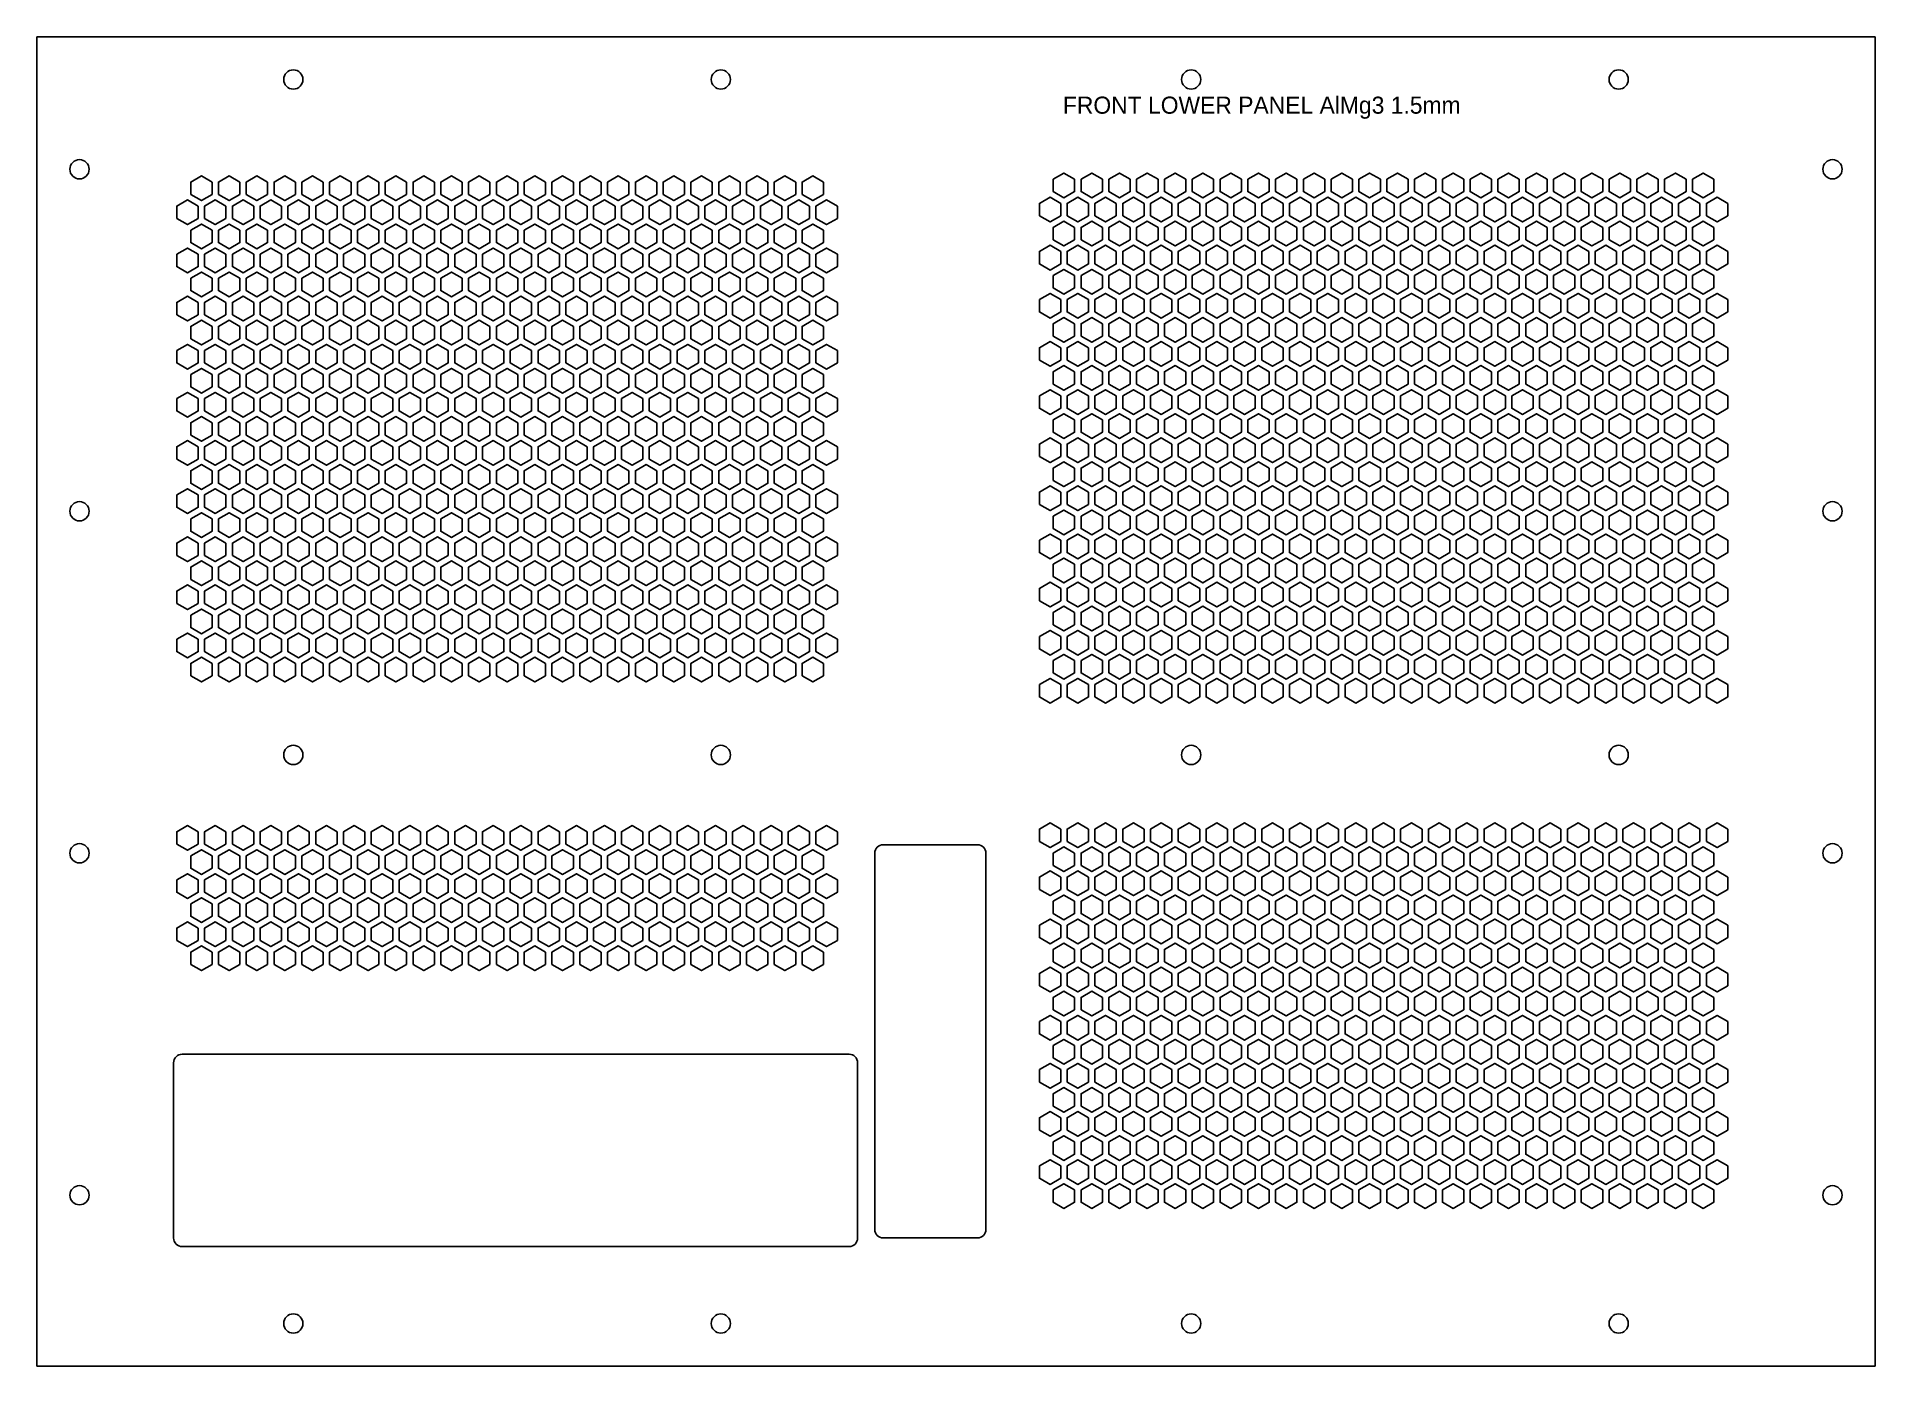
# Model space of a CAD drawing. Header units: millimetres. Extents: x 0 to 430, y 0 to 311.
import ezdxf

# ---------------------------------------------------------------- set-up
doc = ezdxf.new("R2010")
doc.units = ezdxf.units.MM
doc.layers.add('CUT', color=1, linetype='CONTINUOUS')
doc.layers.add('ENGRAVE', color=5, linetype='CONTINUOUS')

msp = doc.modelspace()

# ---------------------------------------------------------------- texts
at = {"layer": 'ENGRAVE'}
msp.add_text('FRONT LOWER PANEL AlMg3 1.5mm', height=4, dxfattribs=at).set_placement((240, 293))

# ---------------------------------------------------------------- linework, layer by layer
at = {"layer": 'CUT'}
for p, q in [((430, 311), (0, 311)), ((0, 311), (0, 0)), ((430, 0), (430, 311)), ((220, 122), (198, 122)), ((196, 120), (196, 32)), ((222, 32), (222, 120)), ((32, 71), (32, 30)), ((190, 73), (34, 73)), ((192, 30), (192, 71)), ((34, 28), (190, 28)), ((198, 30), (220, 30)), ((0, 0), (430, 0))]:
    msp.add_line(p, q, dxfattribs=at)
for points in [[(41, 277.01), (38.5, 278.4534), (36, 277.01), (36, 274.1233), (38.5, 272.6799), (41, 274.1233)], [(47.5, 277.01), (45, 278.4534), (42.5, 277.01), (42.5, 274.1233), (45, 272.6799), (47.5, 274.1233)], [(54, 277.01), (51.5, 278.4534), (49, 277.01), (49, 274.1233), (51.5, 272.6799), (54, 274.1233)], [(60.5, 277.01), (58, 278.4534), (55.5, 277.01), (55.5, 274.1233), (58, 272.6799), (60.5, 274.1233)], [(67, 277.01), (64.5, 278.4534), (62, 277.01), (62, 274.1233), (64.5, 272.6799), (67, 274.1233)], [(73.5, 277.01), (71, 278.4534), (68.5, 277.01), (68.5, 274.1233), (71, 272.6799), (73.5, 274.1233)], [(80, 277.01), (77.5, 278.4534), (75, 277.01), (75, 274.1233), (77.5, 272.6799), (80, 274.1233)], [(86.5, 277.01), (84, 278.4534), (81.5, 277.01), (81.5, 274.1233), (84, 272.6799), (86.5, 274.1233)], [(93, 277.01), (90.5, 278.4534), (88, 277.01), (88, 274.1233), (90.5, 272.6799), (93, 274.1233)], [(99.5, 277.01), (97, 278.4534), (94.5, 277.01), (94.5, 274.1233), (97, 272.6799), (99.5, 274.1233)], [(106, 277.01), (103.5, 278.4534), (101, 277.01), (101, 274.1233), (103.5, 272.6799), (106, 274.1233)], [(112.5, 277.01), (110, 278.4534), (107.5, 277.01), (107.5, 274.1233), (110, 272.6799), (112.5, 274.1233)], [(119, 277.01), (116.5, 278.4534), (114, 277.01), (114, 274.1233), (116.5, 272.6799), (119, 274.1233)], [(125.5, 277.01), (123, 278.4534), (120.5, 277.01), (120.5, 274.1233), (123, 272.6799), (125.5, 274.1233)], [(132, 277.01), (129.5, 278.4534), (127, 277.01), (127, 274.1233), (129.5, 272.6799), (132, 274.1233)], [(138.5, 277.01), (136, 278.4534), (133.5, 277.01), (133.5, 274.1233), (136, 272.6799), (138.5, 274.1233)], [(145, 277.01), (142.5, 278.4534), (140, 277.01), (140, 274.1233), (142.5, 272.6799), (145, 274.1233)], [(151.5, 277.01), (149, 278.4534), (146.5, 277.01), (146.5, 274.1233), (149, 272.6799), (151.5, 274.1233)], [(158, 277.01), (155.5, 278.4534), (153, 277.01), (153, 274.1233), (155.5, 272.6799), (158, 274.1233)], [(164.5, 277.01), (162, 278.4534), (159.5, 277.01), (159.5, 274.1233), (162, 272.6799), (164.5, 274.1233)], [(171, 277.01), (168.5, 278.4534), (166, 277.01), (166, 274.1233), (168.5, 272.6799), (171, 274.1233)], [(177.5, 277.01), (175, 278.4534), (172.5, 277.01), (172.5, 274.1233), (175, 272.6799), (177.5, 274.1233)], [(184, 277.01), (181.5, 278.4534), (179, 277.01), (179, 274.1233), (181.5, 272.6799), (184, 274.1233)], [(242.75, 277.6558), (240.25, 279.0992), (237.75, 277.6558), (237.75, 274.7691), (240.25, 273.3257), (242.75, 274.7691)], [(249.25, 277.6558), (246.75, 279.0992), (244.25, 277.6558), (244.25, 274.7691), (246.75, 273.3257), (249.25, 274.7691)], [(255.75, 277.6558), (253.25, 279.0992), (250.75, 277.6558), (250.75, 274.7691), (253.25, 273.3257), (255.75, 274.7691)], [(262.25, 277.6558), (259.75, 279.0992), (257.25, 277.6558), (257.25, 274.7691), (259.75, 273.3257), (262.25, 274.7691)], [(268.75, 277.6558), (266.25, 279.0992), (263.75, 277.6558), (263.75, 274.7691), (266.25, 273.3257), (268.75, 274.7691)], [(275.25, 277.6558), (272.75, 279.0992), (270.25, 277.6558), (270.25, 274.7691), (272.75, 273.3257), (275.25, 274.7691)], [(281.75, 277.6558), (279.25, 279.0992), (276.75, 277.6558), (276.75, 274.7691), (279.25, 273.3257), (281.75, 274.7691)], [(288.25, 277.6558), (285.75, 279.0992), (283.25, 277.6558), (283.25, 274.7691), (285.75, 273.3257), (288.25, 274.7691)], [(294.75, 277.6558), (292.25, 279.0992), (289.75, 277.6558), (289.75, 274.7691), (292.25, 273.3257), (294.75, 274.7691)], [(301.25, 277.6558), (298.75, 279.0992), (296.25, 277.6558), (296.25, 274.7691), (298.75, 273.3257), (301.25, 274.7691)], [(307.75, 277.6558), (305.25, 279.0992), (302.75, 277.6558), (302.75, 274.7691), (305.25, 273.3257), (307.75, 274.7691)], [(314.25, 277.6558), (311.75, 279.0992), (309.25, 277.6558), (309.25, 274.7691), (311.75, 273.3257), (314.25, 274.7691)], [(320.75, 277.6558), (318.25, 279.0992), (315.75, 277.6558), (315.75, 274.7691), (318.25, 273.3257), (320.75, 274.7691)], [(327.25, 277.6558), (324.75, 279.0992), (322.25, 277.6558), (322.25, 274.7691), (324.75, 273.3257), (327.25, 274.7691)], [(333.75, 277.6558), (331.25, 279.0992), (328.75, 277.6558), (328.75, 274.7691), (331.25, 273.3257), (333.75, 274.7691)], [(340.25, 277.6558), (337.75, 279.0992), (335.25, 277.6558), (335.25, 274.7691), (337.75, 273.3257), (340.25, 274.7691)], [(346.75, 277.6558), (344.25, 279.0992), (341.75, 277.6558), (341.75, 274.7691), (344.25, 273.3257), (346.75, 274.7691)], [(353.25, 277.6558), (350.75, 279.0992), (348.25, 277.6558), (348.25, 274.7691), (350.75, 273.3257), (353.25, 274.7691)], [(359.75, 277.6558), (357.25, 279.0992), (354.75, 277.6558), (354.75, 274.7691), (357.25, 273.3257), (359.75, 274.7691)], [(366.25, 277.6558), (363.75, 279.0992), (361.25, 277.6558), (361.25, 274.7691), (363.75, 273.3257), (366.25, 274.7691)], [(372.75, 277.6558), (370.25, 279.0992), (367.75, 277.6558), (367.75, 274.7691), (370.25, 273.3257), (372.75, 274.7691)], [(379.25, 277.6558), (376.75, 279.0992), (374.25, 277.6558), (374.25, 274.7691), (376.75, 273.3257), (379.25, 274.7691)], [(385.75, 277.6558), (383.25, 279.0992), (380.75, 277.6558), (380.75, 274.7691), (383.25, 273.3257), (385.75, 274.7691)], [(392.25, 277.6558), (389.75, 279.0992), (387.25, 277.6558), (387.25, 274.7691), (389.75, 273.3257), (392.25, 274.7691)], [(37.75, 271.3809), (35.25, 272.8242), (32.75, 271.3809), (32.75, 268.4941), (35.25, 267.0507), (37.75, 268.4941)], [(44.25, 271.3809), (41.75, 272.8242), (39.25, 271.3809), (39.25, 268.4941), (41.75, 267.0507), (44.25, 268.4941)], [(50.75, 271.3809), (48.25, 272.8242), (45.75, 271.3809), (45.75, 268.4941), (48.25, 267.0507), (50.75, 268.4941)], [(57.25, 271.3809), (54.75, 272.8242), (52.25, 271.3809), (52.25, 268.4941), (54.75, 267.0507), (57.25, 268.4941)], [(63.75, 271.3809), (61.25, 272.8242), (58.75, 271.3809), (58.75, 268.4941), (61.25, 267.0507), (63.75, 268.4941)], [(70.25, 271.3809), (67.75, 272.8242), (65.25, 271.3809), (65.25, 268.4941), (67.75, 267.0507), (70.25, 268.4941)], [(76.75, 271.3809), (74.25, 272.8242), (71.75, 271.3809), (71.75, 268.4941), (74.25, 267.0507), (76.75, 268.4941)], [(83.25, 271.3809), (80.75, 272.8242), (78.25, 271.3809), (78.25, 268.4941), (80.75, 267.0507), (83.25, 268.4941)], [(89.75, 271.3809), (87.25, 272.8242), (84.75, 271.3809), (84.75, 268.4941), (87.25, 267.0507), (89.75, 268.4941)], [(96.25, 271.3809), (93.75, 272.8242), (91.25, 271.3809), (91.25, 268.4941), (93.75, 267.0507), (96.25, 268.4941)], [(102.75, 271.3809), (100.25, 272.8242), (97.75, 271.3809), (97.75, 268.4941), (100.25, 267.0507), (102.75, 268.4941)], [(109.25, 271.3809), (106.75, 272.8242), (104.25, 271.3809), (104.25, 268.4941), (106.75, 267.0507), (109.25, 268.4941)], [(115.75, 271.3809), (113.25, 272.8242), (110.75, 271.3809), (110.75, 268.4941), (113.25, 267.0507), (115.75, 268.4941)], [(122.25, 271.3809), (119.75, 272.8242), (117.25, 271.3809), (117.25, 268.4941), (119.75, 267.0507), (122.25, 268.4941)], [(128.75, 271.3809), (126.25, 272.8242), (123.75, 271.3809), (123.75, 268.4941), (126.25, 267.0507), (128.75, 268.4941)], [(135.25, 271.3809), (132.75, 272.8242), (130.25, 271.3809), (130.25, 268.4941), (132.75, 267.0507), (135.25, 268.4941)], [(141.75, 271.3809), (139.25, 272.8242), (136.75, 271.3809), (136.75, 268.4941), (139.25, 267.0507), (141.75, 268.4941)], [(148.25, 271.3809), (145.75, 272.8242), (143.25, 271.3809), (143.25, 268.4941), (145.75, 267.0507), (148.25, 268.4941)], [(154.75, 271.3809), (152.25, 272.8242), (149.75, 271.3809), (149.75, 268.4941), (152.25, 267.0507), (154.75, 268.4941)], [(161.25, 271.3809), (158.75, 272.8242), (156.25, 271.3809), (156.25, 268.4941), (158.75, 267.0507), (161.25, 268.4941)], [(167.75, 271.3809), (165.25, 272.8242), (162.75, 271.3809), (162.75, 268.4941), (165.25, 267.0507), (167.75, 268.4941)], [(174.25, 271.3809), (171.75, 272.8242), (169.25, 271.3809), (169.25, 268.4941), (171.75, 267.0507), (174.25, 268.4941)], [(180.75, 271.3809), (178.25, 272.8242), (175.75, 271.3809), (175.75, 268.4941), (178.25, 267.0507), (180.75, 268.4941)], [(187.25, 271.3809), (184.75, 272.8242), (182.25, 271.3809), (182.25, 268.4941), (184.75, 267.0507), (187.25, 268.4941)], [(239.5, 272.0267), (237, 273.4701), (234.5, 272.0267), (234.5, 269.1399), (237, 267.6966), (239.5, 269.1399)], [(246, 272.0267), (243.5, 273.4701), (241, 272.0267), (241, 269.1399), (243.5, 267.6966), (246, 269.1399)], [(252.5, 272.0267), (250, 273.4701), (247.5, 272.0267), (247.5, 269.1399), (250, 267.6966), (252.5, 269.1399)], [(259, 272.0267), (256.5, 273.4701), (254, 272.0267), (254, 269.1399), (256.5, 267.6966), (259, 269.1399)], [(265.5, 272.0267), (263, 273.4701), (260.5, 272.0267), (260.5, 269.1399), (263, 267.6966), (265.5, 269.1399)], [(272, 272.0267), (269.5, 273.4701), (267, 272.0267), (267, 269.1399), (269.5, 267.6966), (272, 269.1399)], [(278.5, 272.0267), (276, 273.4701), (273.5, 272.0267), (273.5, 269.1399), (276, 267.6966), (278.5, 269.1399)], [(285, 272.0267), (282.5, 273.4701), (280, 272.0267), (280, 269.1399), (282.5, 267.6966), (285, 269.1399)], [(291.5, 272.0267), (289, 273.4701), (286.5, 272.0267), (286.5, 269.1399), (289, 267.6966), (291.5, 269.1399)], [(298, 272.0267), (295.5, 273.4701), (293, 272.0267), (293, 269.1399), (295.5, 267.6966), (298, 269.1399)], [(304.5, 272.0267), (302, 273.4701), (299.5, 272.0267), (299.5, 269.1399), (302, 267.6966), (304.5, 269.1399)], [(311, 272.0267), (308.5, 273.4701), (306, 272.0267), (306, 269.1399), (308.5, 267.6966), (311, 269.1399)], [(317.5, 272.0267), (315, 273.4701), (312.5, 272.0267), (312.5, 269.1399), (315, 267.6966), (317.5, 269.1399)], [(324, 272.0267), (321.5, 273.4701), (319, 272.0267), (319, 269.1399), (321.5, 267.6966), (324, 269.1399)], [(330.5, 272.0267), (328, 273.4701), (325.5, 272.0267), (325.5, 269.1399), (328, 267.6966), (330.5, 269.1399)], [(337, 272.0267), (334.5, 273.4701), (332, 272.0267), (332, 269.1399), (334.5, 267.6966), (337, 269.1399)], [(343.5, 272.0267), (341, 273.4701), (338.5, 272.0267), (338.5, 269.1399), (341, 267.6966), (343.5, 269.1399)], [(350, 272.0267), (347.5, 273.4701), (345, 272.0267), (345, 269.1399), (347.5, 267.6966), (350, 269.1399)], [(356.5, 272.0267), (354, 273.4701), (351.5, 272.0267), (351.5, 269.1399), (354, 267.6966), (356.5, 269.1399)], [(363, 272.0267), (360.5, 273.4701), (358, 272.0267), (358, 269.1399), (360.5, 267.6966), (363, 269.1399)], [(369.5, 272.0267), (367, 273.4701), (364.5, 272.0267), (364.5, 269.1399), (367, 267.6966), (369.5, 269.1399)], [(376, 272.0267), (373.5, 273.4701), (371, 272.0267), (371, 269.1399), (373.5, 267.6966), (376, 269.1399)], [(382.5, 272.0267), (380, 273.4701), (377.5, 272.0267), (377.5, 269.1399), (380, 267.6966), (382.5, 269.1399)], [(389, 272.0267), (386.5, 273.4701), (384, 272.0267), (384, 269.1399), (386.5, 267.6966), (389, 269.1399)], [(395.5, 272.0267), (393, 273.4701), (390.5, 272.0267), (390.5, 269.1399), (393, 267.6966), (395.5, 269.1399)], [(41, 265.7517), (38.5, 267.1951), (36, 265.7517), (36, 262.8649), (38.5, 261.4216), (41, 262.8649)], [(47.5, 265.7517), (45, 267.1951), (42.5, 265.7517), (42.5, 262.8649), (45, 261.4216), (47.5, 262.8649)], [(54, 265.7517), (51.5, 267.1951), (49, 265.7517), (49, 262.8649), (51.5, 261.4216), (54, 262.8649)], [(60.5, 265.7517), (58, 267.1951), (55.5, 265.7517), (55.5, 262.8649), (58, 261.4216), (60.5, 262.8649)], [(67, 265.7517), (64.5, 267.1951), (62, 265.7517), (62, 262.8649), (64.5, 261.4216), (67, 262.8649)], [(73.5, 265.7517), (71, 267.1951), (68.5, 265.7517), (68.5, 262.8649), (71, 261.4216), (73.5, 262.8649)], [(80, 265.7517), (77.5, 267.1951), (75, 265.7517), (75, 262.8649), (77.5, 261.4216), (80, 262.8649)], [(86.5, 265.7517), (84, 267.1951), (81.5, 265.7517), (81.5, 262.8649), (84, 261.4216), (86.5, 262.8649)], [(93, 265.7517), (90.5, 267.1951), (88, 265.7517), (88, 262.8649), (90.5, 261.4216), (93, 262.8649)], [(99.5, 265.7517), (97, 267.1951), (94.5, 265.7517), (94.5, 262.8649), (97, 261.4216), (99.5, 262.8649)], [(106, 265.7517), (103.5, 267.1951), (101, 265.7517), (101, 262.8649), (103.5, 261.4216), (106, 262.8649)], [(112.5, 265.7517), (110, 267.1951), (107.5, 265.7517), (107.5, 262.8649), (110, 261.4216), (112.5, 262.8649)], [(119, 265.7517), (116.5, 267.1951), (114, 265.7517), (114, 262.8649), (116.5, 261.4216), (119, 262.8649)], [(125.5, 265.7517), (123, 267.1951), (120.5, 265.7517), (120.5, 262.8649), (123, 261.4216), (125.5, 262.8649)], [(132, 265.7517), (129.5, 267.1951), (127, 265.7517), (127, 262.8649), (129.5, 261.4216), (132, 262.8649)], [(138.5, 265.7517), (136, 267.1951), (133.5, 265.7517), (133.5, 262.8649), (136, 261.4216), (138.5, 262.8649)], [(145, 265.7517), (142.5, 267.1951), (140, 265.7517), (140, 262.8649), (142.5, 261.4216), (145, 262.8649)], [(151.5, 265.7517), (149, 267.1951), (146.5, 265.7517), (146.5, 262.8649), (149, 261.4216), (151.5, 262.8649)], [(158, 265.7517), (155.5, 267.1951), (153, 265.7517), (153, 262.8649), (155.5, 261.4216), (158, 262.8649)], [(164.5, 265.7517), (162, 267.1951), (159.5, 265.7517), (159.5, 262.8649), (162, 261.4216), (164.5, 262.8649)], [(171, 265.7517), (168.5, 267.1951), (166, 265.7517), (166, 262.8649), (168.5, 261.4216), (171, 262.8649)], [(177.5, 265.7517), (175, 267.1951), (172.5, 265.7517), (172.5, 262.8649), (175, 261.4216), (177.5, 262.8649)], [(184, 265.7517), (181.5, 267.1951), (179, 265.7517), (179, 262.8649), (181.5, 261.4216), (184, 262.8649)], [(242.75, 266.3975), (240.25, 267.8409), (237.75, 266.3975), (237.75, 263.5108), (240.25, 262.0674), (242.75, 263.5108)], [(249.25, 266.3975), (246.75, 267.8409), (244.25, 266.3975), (244.25, 263.5108), (246.75, 262.0674), (249.25, 263.5108)], [(255.75, 266.3975), (253.25, 267.8409), (250.75, 266.3975), (250.75, 263.5108), (253.25, 262.0674), (255.75, 263.5108)], [(262.25, 266.3975), (259.75, 267.8409), (257.25, 266.3975), (257.25, 263.5108), (259.75, 262.0674), (262.25, 263.5108)], [(268.75, 266.3975), (266.25, 267.8409), (263.75, 266.3975), (263.75, 263.5108), (266.25, 262.0674), (268.75, 263.5108)], [(275.25, 266.3975), (272.75, 267.8409), (270.25, 266.3975), (270.25, 263.5108), (272.75, 262.0674), (275.25, 263.5108)], [(281.75, 266.3975), (279.25, 267.8409), (276.75, 266.3975), (276.75, 263.5108), (279.25, 262.0674), (281.75, 263.5108)], [(288.25, 266.3975), (285.75, 267.8409), (283.25, 266.3975), (283.25, 263.5108), (285.75, 262.0674), (288.25, 263.5108)], [(294.75, 266.3975), (292.25, 267.8409), (289.75, 266.3975), (289.75, 263.5108), (292.25, 262.0674), (294.75, 263.5108)], [(301.25, 266.3975), (298.75, 267.8409), (296.25, 266.3975), (296.25, 263.5108), (298.75, 262.0674), (301.25, 263.5108)], [(307.75, 266.3975), (305.25, 267.8409), (302.75, 266.3975), (302.75, 263.5108), (305.25, 262.0674), (307.75, 263.5108)], [(314.25, 266.3975), (311.75, 267.8409), (309.25, 266.3975), (309.25, 263.5108), (311.75, 262.0674), (314.25, 263.5108)], [(320.75, 266.3975), (318.25, 267.8409), (315.75, 266.3975), (315.75, 263.5108), (318.25, 262.0674), (320.75, 263.5108)], [(327.25, 266.3975), (324.75, 267.8409), (322.25, 266.3975), (322.25, 263.5108), (324.75, 262.0674), (327.25, 263.5108)], [(333.75, 266.3975), (331.25, 267.8409), (328.75, 266.3975), (328.75, 263.5108), (331.25, 262.0674), (333.75, 263.5108)], [(340.25, 266.3975), (337.75, 267.8409), (335.25, 266.3975), (335.25, 263.5108), (337.75, 262.0674), (340.25, 263.5108)], [(346.75, 266.3975), (344.25, 267.8409), (341.75, 266.3975), (341.75, 263.5108), (344.25, 262.0674), (346.75, 263.5108)], [(353.25, 266.3975), (350.75, 267.8409), (348.25, 266.3975), (348.25, 263.5108), (350.75, 262.0674), (353.25, 263.5108)], [(359.75, 266.3975), (357.25, 267.8409), (354.75, 266.3975), (354.75, 263.5108), (357.25, 262.0674), (359.75, 263.5108)], [(366.25, 266.3975), (363.75, 267.8409), (361.25, 266.3975), (361.25, 263.5108), (363.75, 262.0674), (366.25, 263.5108)], [(372.75, 266.3975), (370.25, 267.8409), (367.75, 266.3975), (367.75, 263.5108), (370.25, 262.0674), (372.75, 263.5108)], [(379.25, 266.3975), (376.75, 267.8409), (374.25, 266.3975), (374.25, 263.5108), (376.75, 262.0674), (379.25, 263.5108)], [(385.75, 266.3975), (383.25, 267.8409), (380.75, 266.3975), (380.75, 263.5108), (383.25, 262.0674), (385.75, 263.5108)], [(392.25, 266.3975), (389.75, 267.8409), (387.25, 266.3975), (387.25, 263.5108), (389.75, 262.0674), (392.25, 263.5108)], [(37.75, 260.1225), (35.25, 261.5659), (32.75, 260.1225), (32.75, 257.2358), (35.25, 255.7924), (37.75, 257.2358)], [(44.25, 260.1225), (41.75, 261.5659), (39.25, 260.1225), (39.25, 257.2358), (41.75, 255.7924), (44.25, 257.2358)], [(50.75, 260.1225), (48.25, 261.5659), (45.75, 260.1225), (45.75, 257.2358), (48.25, 255.7924), (50.75, 257.2358)], [(57.25, 260.1225), (54.75, 261.5659), (52.25, 260.1225), (52.25, 257.2358), (54.75, 255.7924), (57.25, 257.2358)], [(63.75, 260.1225), (61.25, 261.5659), (58.75, 260.1225), (58.75, 257.2358), (61.25, 255.7924), (63.75, 257.2358)], [(70.25, 260.1225), (67.75, 261.5659), (65.25, 260.1225), (65.25, 257.2358), (67.75, 255.7924), (70.25, 257.2358)], [(76.75, 260.1225), (74.25, 261.5659), (71.75, 260.1225), (71.75, 257.2358), (74.25, 255.7924), (76.75, 257.2358)], [(83.25, 260.1225), (80.75, 261.5659), (78.25, 260.1225), (78.25, 257.2358), (80.75, 255.7924), (83.25, 257.2358)], [(89.75, 260.1225), (87.25, 261.5659), (84.75, 260.1225), (84.75, 257.2358), (87.25, 255.7924), (89.75, 257.2358)], [(96.25, 260.1225), (93.75, 261.5659), (91.25, 260.1225), (91.25, 257.2358), (93.75, 255.7924), (96.25, 257.2358)], [(102.75, 260.1225), (100.25, 261.5659), (97.75, 260.1225), (97.75, 257.2358), (100.25, 255.7924), (102.75, 257.2358)], [(109.25, 260.1225), (106.75, 261.5659), (104.25, 260.1225), (104.25, 257.2358), (106.75, 255.7924), (109.25, 257.2358)], [(115.75, 260.1225), (113.25, 261.5659), (110.75, 260.1225), (110.75, 257.2358), (113.25, 255.7924), (115.75, 257.2358)], [(122.25, 260.1225), (119.75, 261.5659), (117.25, 260.1225), (117.25, 257.2358), (119.75, 255.7924), (122.25, 257.2358)], [(128.75, 260.1225), (126.25, 261.5659), (123.75, 260.1225), (123.75, 257.2358), (126.25, 255.7924), (128.75, 257.2358)], [(135.25, 260.1225), (132.75, 261.5659), (130.25, 260.1225), (130.25, 257.2358), (132.75, 255.7924), (135.25, 257.2358)], [(141.75, 260.1225), (139.25, 261.5659), (136.75, 260.1225), (136.75, 257.2358), (139.25, 255.7924), (141.75, 257.2358)], [(148.25, 260.1225), (145.75, 261.5659), (143.25, 260.1225), (143.25, 257.2358), (145.75, 255.7924), (148.25, 257.2358)], [(154.75, 260.1225), (152.25, 261.5659), (149.75, 260.1225), (149.75, 257.2358), (152.25, 255.7924), (154.75, 257.2358)], [(161.25, 260.1225), (158.75, 261.5659), (156.25, 260.1225), (156.25, 257.2358), (158.75, 255.7924), (161.25, 257.2358)], [(167.75, 260.1225), (165.25, 261.5659), (162.75, 260.1225), (162.75, 257.2358), (165.25, 255.7924), (167.75, 257.2358)], [(174.25, 260.1225), (171.75, 261.5659), (169.25, 260.1225), (169.25, 257.2358), (171.75, 255.7924), (174.25, 257.2358)], [(180.75, 260.1225), (178.25, 261.5659), (175.75, 260.1225), (175.75, 257.2358), (178.25, 255.7924), (180.75, 257.2358)], [(187.25, 260.1225), (184.75, 261.5659), (182.25, 260.1225), (182.25, 257.2358), (184.75, 255.7924), (187.25, 257.2358)], [(239.5, 260.7683), (237, 262.2117), (234.5, 260.7683), (234.5, 257.8816), (237, 256.4382), (239.5, 257.8816)], [(246, 260.7683), (243.5, 262.2117), (241, 260.7683), (241, 257.8816), (243.5, 256.4382), (246, 257.8816)], [(252.5, 260.7683), (250, 262.2117), (247.5, 260.7683), (247.5, 257.8816), (250, 256.4382), (252.5, 257.8816)], [(259, 260.7683), (256.5, 262.2117), (254, 260.7683), (254, 257.8816), (256.5, 256.4382), (259, 257.8816)], [(265.5, 260.7683), (263, 262.2117), (260.5, 260.7683), (260.5, 257.8816), (263, 256.4382), (265.5, 257.8816)], [(272, 260.7683), (269.5, 262.2117), (267, 260.7683), (267, 257.8816), (269.5, 256.4382), (272, 257.8816)], [(278.5, 260.7683), (276, 262.2117), (273.5, 260.7683), (273.5, 257.8816), (276, 256.4382), (278.5, 257.8816)], [(285, 260.7683), (282.5, 262.2117), (280, 260.7683), (280, 257.8816), (282.5, 256.4382), (285, 257.8816)], [(291.5, 260.7683), (289, 262.2117), (286.5, 260.7683), (286.5, 257.8816), (289, 256.4382), (291.5, 257.8816)], [(298, 260.7683), (295.5, 262.2117), (293, 260.7683), (293, 257.8816), (295.5, 256.4382), (298, 257.8816)], [(304.5, 260.7683), (302, 262.2117), (299.5, 260.7683), (299.5, 257.8816), (302, 256.4382), (304.5, 257.8816)], [(311, 260.7683), (308.5, 262.2117), (306, 260.7683), (306, 257.8816), (308.5, 256.4382), (311, 257.8816)], [(317.5, 260.7683), (315, 262.2117), (312.5, 260.7683), (312.5, 257.8816), (315, 256.4382), (317.5, 257.8816)], [(324, 260.7683), (321.5, 262.2117), (319, 260.7683), (319, 257.8816), (321.5, 256.4382), (324, 257.8816)], [(330.5, 260.7683), (328, 262.2117), (325.5, 260.7683), (325.5, 257.8816), (328, 256.4382), (330.5, 257.8816)], [(337, 260.7683), (334.5, 262.2117), (332, 260.7683), (332, 257.8816), (334.5, 256.4382), (337, 257.8816)], [(343.5, 260.7683), (341, 262.2117), (338.5, 260.7683), (338.5, 257.8816), (341, 256.4382), (343.5, 257.8816)], [(350, 260.7683), (347.5, 262.2117), (345, 260.7683), (345, 257.8816), (347.5, 256.4382), (350, 257.8816)], [(356.5, 260.7683), (354, 262.2117), (351.5, 260.7683), (351.5, 257.8816), (354, 256.4382), (356.5, 257.8816)], [(363, 260.7683), (360.5, 262.2117), (358, 260.7683), (358, 257.8816), (360.5, 256.4382), (363, 257.8816)], [(369.5, 260.7683), (367, 262.2117), (364.5, 260.7683), (364.5, 257.8816), (367, 256.4382), (369.5, 257.8816)], [(376, 260.7683), (373.5, 262.2117), (371, 260.7683), (371, 257.8816), (373.5, 256.4382), (376, 257.8816)], [(382.5, 260.7683), (380, 262.2117), (377.5, 260.7683), (377.5, 257.8816), (380, 256.4382), (382.5, 257.8816)], [(389, 260.7683), (386.5, 262.2117), (384, 260.7683), (384, 257.8816), (386.5, 256.4382), (389, 257.8816)], [(395.5, 260.7683), (393, 262.2117), (390.5, 260.7683), (390.5, 257.8816), (393, 256.4382), (395.5, 257.8816)], [(41, 254.4934), (38.5, 255.9367), (36, 254.4934), (36, 251.6066), (38.5, 250.1632), (41, 251.6066)], [(47.5, 254.4934), (45, 255.9367), (42.5, 254.4934), (42.5, 251.6066), (45, 250.1632), (47.5, 251.6066)], [(54, 254.4934), (51.5, 255.9367), (49, 254.4934), (49, 251.6066), (51.5, 250.1632), (54, 251.6066)], [(60.5, 254.4934), (58, 255.9367), (55.5, 254.4934), (55.5, 251.6066), (58, 250.1632), (60.5, 251.6066)], [(67, 254.4934), (64.5, 255.9367), (62, 254.4934), (62, 251.6066), (64.5, 250.1632), (67, 251.6066)], [(73.5, 254.4934), (71, 255.9367), (68.5, 254.4934), (68.5, 251.6066), (71, 250.1632), (73.5, 251.6066)], [(80, 254.4934), (77.5, 255.9367), (75, 254.4934), (75, 251.6066), (77.5, 250.1632), (80, 251.6066)], [(86.5, 254.4934), (84, 255.9367), (81.5, 254.4934), (81.5, 251.6066), (84, 250.1632), (86.5, 251.6066)], [(93, 254.4934), (90.5, 255.9367), (88, 254.4934), (88, 251.6066), (90.5, 250.1632), (93, 251.6066)], [(99.5, 254.4934), (97, 255.9367), (94.5, 254.4934), (94.5, 251.6066), (97, 250.1632), (99.5, 251.6066)], [(106, 254.4934), (103.5, 255.9367), (101, 254.4934), (101, 251.6066), (103.5, 250.1632), (106, 251.6066)], [(112.5, 254.4934), (110, 255.9367), (107.5, 254.4934), (107.5, 251.6066), (110, 250.1632), (112.5, 251.6066)], [(119, 254.4934), (116.5, 255.9367), (114, 254.4934), (114, 251.6066), (116.5, 250.1632), (119, 251.6066)], [(125.5, 254.4934), (123, 255.9367), (120.5, 254.4934), (120.5, 251.6066), (123, 250.1632), (125.5, 251.6066)], [(132, 254.4934), (129.5, 255.9367), (127, 254.4934), (127, 251.6066), (129.5, 250.1632), (132, 251.6066)], [(138.5, 254.4934), (136, 255.9367), (133.5, 254.4934), (133.5, 251.6066), (136, 250.1632), (138.5, 251.6066)], [(145, 254.4934), (142.5, 255.9367), (140, 254.4934), (140, 251.6066), (142.5, 250.1632), (145, 251.6066)], [(151.5, 254.4934), (149, 255.9367), (146.5, 254.4934), (146.5, 251.6066), (149, 250.1632), (151.5, 251.6066)], [(158, 254.4934), (155.5, 255.9367), (153, 254.4934), (153, 251.6066), (155.5, 250.1632), (158, 251.6066)], [(164.5, 254.4934), (162, 255.9367), (159.5, 254.4934), (159.5, 251.6066), (162, 250.1632), (164.5, 251.6066)], [(171, 254.4934), (168.5, 255.9367), (166, 254.4934), (166, 251.6066), (168.5, 250.1632), (171, 251.6066)], [(177.5, 254.4934), (175, 255.9367), (172.5, 254.4934), (172.5, 251.6066), (175, 250.1632), (177.5, 251.6066)], [(184, 254.4934), (181.5, 255.9367), (179, 254.4934), (179, 251.6066), (181.5, 250.1632), (184, 251.6066)], [(242.75, 255.1392), (240.25, 256.5826), (237.75, 255.1392), (237.75, 252.2524), (240.25, 250.8091), (242.75, 252.2524)], [(249.25, 255.1392), (246.75, 256.5826), (244.25, 255.1392), (244.25, 252.2524), (246.75, 250.8091), (249.25, 252.2524)], [(255.75, 255.1392), (253.25, 256.5826), (250.75, 255.1392), (250.75, 252.2524), (253.25, 250.8091), (255.75, 252.2524)], [(262.25, 255.1392), (259.75, 256.5826), (257.25, 255.1392), (257.25, 252.2524), (259.75, 250.8091), (262.25, 252.2524)], [(268.75, 255.1392), (266.25, 256.5826), (263.75, 255.1392), (263.75, 252.2524), (266.25, 250.8091), (268.75, 252.2524)], [(275.25, 255.1392), (272.75, 256.5826), (270.25, 255.1392), (270.25, 252.2524), (272.75, 250.8091), (275.25, 252.2524)], [(281.75, 255.1392), (279.25, 256.5826), (276.75, 255.1392), (276.75, 252.2524), (279.25, 250.8091), (281.75, 252.2524)], [(288.25, 255.1392), (285.75, 256.5826), (283.25, 255.1392), (283.25, 252.2524), (285.75, 250.8091), (288.25, 252.2524)], [(294.75, 255.1392), (292.25, 256.5826), (289.75, 255.1392), (289.75, 252.2524), (292.25, 250.8091), (294.75, 252.2524)], [(301.25, 255.1392), (298.75, 256.5826), (296.25, 255.1392), (296.25, 252.2524), (298.75, 250.8091), (301.25, 252.2524)], [(307.75, 255.1392), (305.25, 256.5826), (302.75, 255.1392), (302.75, 252.2524), (305.25, 250.8091), (307.75, 252.2524)], [(314.25, 255.1392), (311.75, 256.5826), (309.25, 255.1392), (309.25, 252.2524), (311.75, 250.8091), (314.25, 252.2524)], [(320.75, 255.1392), (318.25, 256.5826), (315.75, 255.1392), (315.75, 252.2524), (318.25, 250.8091), (320.75, 252.2524)], [(327.25, 255.1392), (324.75, 256.5826), (322.25, 255.1392), (322.25, 252.2524), (324.75, 250.8091), (327.25, 252.2524)], [(333.75, 255.1392), (331.25, 256.5826), (328.75, 255.1392), (328.75, 252.2524), (331.25, 250.8091), (333.75, 252.2524)], [(340.25, 255.1392), (337.75, 256.5826), (335.25, 255.1392), (335.25, 252.2524), (337.75, 250.8091), (340.25, 252.2524)], [(346.75, 255.1392), (344.25, 256.5826), (341.75, 255.1392), (341.75, 252.2524), (344.25, 250.8091), (346.75, 252.2524)], [(353.25, 255.1392), (350.75, 256.5826), (348.25, 255.1392), (348.25, 252.2524), (350.75, 250.8091), (353.25, 252.2524)], [(359.75, 255.1392), (357.25, 256.5826), (354.75, 255.1392), (354.75, 252.2524), (357.25, 250.8091), (359.75, 252.2524)], [(366.25, 255.1392), (363.75, 256.5826), (361.25, 255.1392), (361.25, 252.2524), (363.75, 250.8091), (366.25, 252.2524)], [(372.75, 255.1392), (370.25, 256.5826), (367.75, 255.1392), (367.75, 252.2524), (370.25, 250.8091), (372.75, 252.2524)], [(379.25, 255.1392), (376.75, 256.5826), (374.25, 255.1392), (374.25, 252.2524), (376.75, 250.8091), (379.25, 252.2524)], [(385.75, 255.1392), (383.25, 256.5826), (380.75, 255.1392), (380.75, 252.2524), (383.25, 250.8091), (385.75, 252.2524)], [(392.25, 255.1392), (389.75, 256.5826), (387.25, 255.1392), (387.25, 252.2524), (389.75, 250.8091), (392.25, 252.2524)], [(37.75, 248.8642), (35.25, 250.3076), (32.75, 248.8642), (32.75, 245.9774), (35.25, 244.5341), (37.75, 245.9774)], [(44.25, 248.8642), (41.75, 250.3076), (39.25, 248.8642), (39.25, 245.9774), (41.75, 244.5341), (44.25, 245.9774)], [(50.75, 248.8642), (48.25, 250.3076), (45.75, 248.8642), (45.75, 245.9774), (48.25, 244.5341), (50.75, 245.9774)], [(57.25, 248.8642), (54.75, 250.3076), (52.25, 248.8642), (52.25, 245.9774), (54.75, 244.5341), (57.25, 245.9774)], [(63.75, 248.8642), (61.25, 250.3076), (58.75, 248.8642), (58.75, 245.9774), (61.25, 244.5341), (63.75, 245.9774)], [(70.25, 248.8642), (67.75, 250.3076), (65.25, 248.8642), (65.25, 245.9774), (67.75, 244.5341), (70.25, 245.9774)], [(76.75, 248.8642), (74.25, 250.3076), (71.75, 248.8642), (71.75, 245.9774), (74.25, 244.5341), (76.75, 245.9774)], [(83.25, 248.8642), (80.75, 250.3076), (78.25, 248.8642), (78.25, 245.9774), (80.75, 244.5341), (83.25, 245.9774)], [(89.75, 248.8642), (87.25, 250.3076), (84.75, 248.8642), (84.75, 245.9774), (87.25, 244.5341), (89.75, 245.9774)], [(96.25, 248.8642), (93.75, 250.3076), (91.25, 248.8642), (91.25, 245.9774), (93.75, 244.5341), (96.25, 245.9774)], [(102.75, 248.8642), (100.25, 250.3076), (97.75, 248.8642), (97.75, 245.9774), (100.25, 244.5341), (102.75, 245.9774)], [(109.25, 248.8642), (106.75, 250.3076), (104.25, 248.8642), (104.25, 245.9774), (106.75, 244.5341), (109.25, 245.9774)], [(115.75, 248.8642), (113.25, 250.3076), (110.75, 248.8642), (110.75, 245.9774), (113.25, 244.5341), (115.75, 245.9774)], [(122.25, 248.8642), (119.75, 250.3076), (117.25, 248.8642), (117.25, 245.9774), (119.75, 244.5341), (122.25, 245.9774)], [(128.75, 248.8642), (126.25, 250.3076), (123.75, 248.8642), (123.75, 245.9774), (126.25, 244.5341), (128.75, 245.9774)], [(135.25, 248.8642), (132.75, 250.3076), (130.25, 248.8642), (130.25, 245.9774), (132.75, 244.5341), (135.25, 245.9774)], [(141.75, 248.8642), (139.25, 250.3076), (136.75, 248.8642), (136.75, 245.9774), (139.25, 244.5341), (141.75, 245.9774)], [(148.25, 248.8642), (145.75, 250.3076), (143.25, 248.8642), (143.25, 245.9774), (145.75, 244.5341), (148.25, 245.9774)], [(154.75, 248.8642), (152.25, 250.3076), (149.75, 248.8642), (149.75, 245.9774), (152.25, 244.5341), (154.75, 245.9774)], [(161.25, 248.8642), (158.75, 250.3076), (156.25, 248.8642), (156.25, 245.9774), (158.75, 244.5341), (161.25, 245.9774)], [(167.75, 248.8642), (165.25, 250.3076), (162.75, 248.8642), (162.75, 245.9774), (165.25, 244.5341), (167.75, 245.9774)], [(174.25, 248.8642), (171.75, 250.3076), (169.25, 248.8642), (169.25, 245.9774), (171.75, 244.5341), (174.25, 245.9774)], [(180.75, 248.8642), (178.25, 250.3076), (175.75, 248.8642), (175.75, 245.9774), (178.25, 244.5341), (180.75, 245.9774)], [(187.25, 248.8642), (184.75, 250.3076), (182.25, 248.8642), (182.25, 245.9774), (184.75, 244.5341), (187.25, 245.9774)], [(239.5, 249.51), (237, 250.9534), (234.5, 249.51), (234.5, 246.6233), (237, 245.1799), (239.5, 246.6233)], [(246, 249.51), (243.5, 250.9534), (241, 249.51), (241, 246.6233), (243.5, 245.1799), (246, 246.6233)], [(252.5, 249.51), (250, 250.9534), (247.5, 249.51), (247.5, 246.6233), (250, 245.1799), (252.5, 246.6233)], [(259, 249.51), (256.5, 250.9534), (254, 249.51), (254, 246.6233), (256.5, 245.1799), (259, 246.6233)], [(265.5, 249.51), (263, 250.9534), (260.5, 249.51), (260.5, 246.6233), (263, 245.1799), (265.5, 246.6233)], [(272, 249.51), (269.5, 250.9534), (267, 249.51), (267, 246.6233), (269.5, 245.1799), (272, 246.6233)], [(278.5, 249.51), (276, 250.9534), (273.5, 249.51), (273.5, 246.6233), (276, 245.1799), (278.5, 246.6233)], [(285, 249.51), (282.5, 250.9534), (280, 249.51), (280, 246.6233), (282.5, 245.1799), (285, 246.6233)], [(291.5, 249.51), (289, 250.9534), (286.5, 249.51), (286.5, 246.6233), (289, 245.1799), (291.5, 246.6233)], [(298, 249.51), (295.5, 250.9534), (293, 249.51), (293, 246.6233), (295.5, 245.1799), (298, 246.6233)], [(304.5, 249.51), (302, 250.9534), (299.5, 249.51), (299.5, 246.6233), (302, 245.1799), (304.5, 246.6233)], [(311, 249.51), (308.5, 250.9534), (306, 249.51), (306, 246.6233), (308.5, 245.1799), (311, 246.6233)], [(317.5, 249.51), (315, 250.9534), (312.5, 249.51), (312.5, 246.6233), (315, 245.1799), (317.5, 246.6233)], [(324, 249.51), (321.5, 250.9534), (319, 249.51), (319, 246.6233), (321.5, 245.1799), (324, 246.6233)], [(330.5, 249.51), (328, 250.9534), (325.5, 249.51), (325.5, 246.6233), (328, 245.1799), (330.5, 246.6233)], [(337, 249.51), (334.5, 250.9534), (332, 249.51), (332, 246.6233), (334.5, 245.1799), (337, 246.6233)], [(343.5, 249.51), (341, 250.9534), (338.5, 249.51), (338.5, 246.6233), (341, 245.1799), (343.5, 246.6233)], [(350, 249.51), (347.5, 250.9534), (345, 249.51), (345, 246.6233), (347.5, 245.1799), (350, 246.6233)], [(356.5, 249.51), (354, 250.9534), (351.5, 249.51), (351.5, 246.6233), (354, 245.1799), (356.5, 246.6233)], [(363, 249.51), (360.5, 250.9534), (358, 249.51), (358, 246.6233), (360.5, 245.1799), (363, 246.6233)], [(369.5, 249.51), (367, 250.9534), (364.5, 249.51), (364.5, 246.6233), (367, 245.1799), (369.5, 246.6233)], [(376, 249.51), (373.5, 250.9534), (371, 249.51), (371, 246.6233), (373.5, 245.1799), (376, 246.6233)], [(382.5, 249.51), (380, 250.9534), (377.5, 249.51), (377.5, 246.6233), (380, 245.1799), (382.5, 246.6233)], [(389, 249.51), (386.5, 250.9534), (384, 249.51), (384, 246.6233), (386.5, 245.1799), (389, 246.6233)], [(395.5, 249.51), (393, 250.9534), (390.5, 249.51), (390.5, 246.6233), (393, 245.1799), (395.5, 246.6233)], [(242.75, 243.8809), (240.25, 245.3242), (237.75, 243.8809), (237.75, 240.9941), (240.25, 239.5507), (242.75, 240.9941)], [(249.25, 243.8809), (246.75, 245.3242), (244.25, 243.8809), (244.25, 240.9941), (246.75, 239.5507), (249.25, 240.9941)], [(255.75, 243.8809), (253.25, 245.3242), (250.75, 243.8809), (250.75, 240.9941), (253.25, 239.5507), (255.75, 240.9941)], [(262.25, 243.8809), (259.75, 245.3242), (257.25, 243.8809), (257.25, 240.9941), (259.75, 239.5507), (262.25, 240.9941)], [(268.75, 243.8809), (266.25, 245.3242), (263.75, 243.8809), (263.75, 240.9941), (266.25, 239.5507), (268.75, 240.9941)], [(275.25, 243.8809), (272.75, 245.3242), (270.25, 243.8809), (270.25, 240.9941), (272.75, 239.5507), (275.25, 240.9941)], [(281.75, 243.8809), (279.25, 245.3242), (276.75, 243.8809), (276.75, 240.9941), (279.25, 239.5507), (281.75, 240.9941)], [(288.25, 243.8809), (285.75, 245.3242), (283.25, 243.8809), (283.25, 240.9941), (285.75, 239.5507), (288.25, 240.9941)], [(294.75, 243.8809), (292.25, 245.3242), (289.75, 243.8809), (289.75, 240.9941), (292.25, 239.5507), (294.75, 240.9941)], [(301.25, 243.8809), (298.75, 245.3242), (296.25, 243.8809), (296.25, 240.9941), (298.75, 239.5507), (301.25, 240.9941)], [(307.75, 243.8809), (305.25, 245.3242), (302.75, 243.8809), (302.75, 240.9941), (305.25, 239.5507), (307.75, 240.9941)], [(314.25, 243.8809), (311.75, 245.3242), (309.25, 243.8809), (309.25, 240.9941), (311.75, 239.5507), (314.25, 240.9941)], [(320.75, 243.8809), (318.25, 245.3242), (315.75, 243.8809), (315.75, 240.9941), (318.25, 239.5507), (320.75, 240.9941)], [(327.25, 243.8809), (324.75, 245.3242), (322.25, 243.8809), (322.25, 240.9941), (324.75, 239.5507), (327.25, 240.9941)], [(333.75, 243.8809), (331.25, 245.3242), (328.75, 243.8809), (328.75, 240.9941), (331.25, 239.5507), (333.75, 240.9941)], [(340.25, 243.8809), (337.75, 245.3242), (335.25, 243.8809), (335.25, 240.9941), (337.75, 239.5507), (340.25, 240.9941)], [(346.75, 243.8809), (344.25, 245.3242), (341.75, 243.8809), (341.75, 240.9941), (344.25, 239.5507), (346.75, 240.9941)], [(353.25, 243.8809), (350.75, 245.3242), (348.25, 243.8809), (348.25, 240.9941), (350.75, 239.5507), (353.25, 240.9941)], [(359.75, 243.8809), (357.25, 245.3242), (354.75, 243.8809), (354.75, 240.9941), (357.25, 239.5507), (359.75, 240.9941)], [(366.25, 243.8809), (363.75, 245.3242), (361.25, 243.8809), (361.25, 240.9941), (363.75, 239.5507), (366.25, 240.9941)], [(372.75, 243.8809), (370.25, 245.3242), (367.75, 243.8809), (367.75, 240.9941), (370.25, 239.5507), (372.75, 240.9941)], [(379.25, 243.8809), (376.75, 245.3242), (374.25, 243.8809), (374.25, 240.9941), (376.75, 239.5507), (379.25, 240.9941)], [(385.75, 243.8809), (383.25, 245.3242), (380.75, 243.8809), (380.75, 240.9941), (383.25, 239.5507), (385.75, 240.9941)], [(392.25, 243.8809), (389.75, 245.3242), (387.25, 243.8809), (387.25, 240.9941), (389.75, 239.5507), (392.25, 240.9941)], [(41, 243.235), (38.5, 244.6784), (36, 243.235), (36, 240.3483), (38.5, 238.9049), (41, 240.3483)], [(47.5, 243.235), (45, 244.6784), (42.5, 243.235), (42.5, 240.3483), (45, 238.9049), (47.5, 240.3483)], [(54, 243.235), (51.5, 244.6784), (49, 243.235), (49, 240.3483), (51.5, 238.9049), (54, 240.3483)], [(60.5, 243.235), (58, 244.6784), (55.5, 243.235), (55.5, 240.3483), (58, 238.9049), (60.5, 240.3483)], [(67, 243.235), (64.5, 244.6784), (62, 243.235), (62, 240.3483), (64.5, 238.9049), (67, 240.3483)], [(73.5, 243.235), (71, 244.6784), (68.5, 243.235), (68.5, 240.3483), (71, 238.9049), (73.5, 240.3483)], [(80, 243.235), (77.5, 244.6784), (75, 243.235), (75, 240.3483), (77.5, 238.9049), (80, 240.3483)], [(86.5, 243.235), (84, 244.6784), (81.5, 243.235), (81.5, 240.3483), (84, 238.9049), (86.5, 240.3483)], [(93, 243.235), (90.5, 244.6784), (88, 243.235), (88, 240.3483), (90.5, 238.9049), (93, 240.3483)], [(99.5, 243.235), (97, 244.6784), (94.5, 243.235), (94.5, 240.3483), (97, 238.9049), (99.5, 240.3483)], [(106, 243.235), (103.5, 244.6784), (101, 243.235), (101, 240.3483), (103.5, 238.9049), (106, 240.3483)], [(112.5, 243.235), (110, 244.6784), (107.5, 243.235), (107.5, 240.3483), (110, 238.9049), (112.5, 240.3483)], [(119, 243.235), (116.5, 244.6784), (114, 243.235), (114, 240.3483), (116.5, 238.9049), (119, 240.3483)], [(125.5, 243.235), (123, 244.6784), (120.5, 243.235), (120.5, 240.3483), (123, 238.9049), (125.5, 240.3483)], [(132, 243.235), (129.5, 244.6784), (127, 243.235), (127, 240.3483), (129.5, 238.9049), (132, 240.3483)], [(138.5, 243.235), (136, 244.6784), (133.5, 243.235), (133.5, 240.3483), (136, 238.9049), (138.5, 240.3483)], [(145, 243.235), (142.5, 244.6784), (140, 243.235), (140, 240.3483), (142.5, 238.9049), (145, 240.3483)], [(151.5, 243.235), (149, 244.6784), (146.5, 243.235), (146.5, 240.3483), (149, 238.9049), (151.5, 240.3483)], [(158, 243.235), (155.5, 244.6784), (153, 243.235), (153, 240.3483), (155.5, 238.9049), (158, 240.3483)], [(164.5, 243.235), (162, 244.6784), (159.5, 243.235), (159.5, 240.3483), (162, 238.9049), (164.5, 240.3483)], [(171, 243.235), (168.5, 244.6784), (166, 243.235), (166, 240.3483), (168.5, 238.9049), (171, 240.3483)], [(177.5, 243.235), (175, 244.6784), (172.5, 243.235), (172.5, 240.3483), (175, 238.9049), (177.5, 240.3483)], [(184, 243.235), (181.5, 244.6784), (179, 243.235), (179, 240.3483), (181.5, 238.9049), (184, 240.3483)], [(37.75, 237.6059), (35.25, 239.0492), (32.75, 237.6059), (32.75, 234.7191), (35.25, 233.2757), (37.75, 234.7191)], [(44.25, 237.6059), (41.75, 239.0492), (39.25, 237.6059), (39.25, 234.7191), (41.75, 233.2757), (44.25, 234.7191)], [(50.75, 237.6059), (48.25, 239.0492), (45.75, 237.6059), (45.75, 234.7191), (48.25, 233.2757), (50.75, 234.7191)], [(57.25, 237.6059), (54.75, 239.0492), (52.25, 237.6059), (52.25, 234.7191), (54.75, 233.2757), (57.25, 234.7191)], [(63.75, 237.6059), (61.25, 239.0492), (58.75, 237.6059), (58.75, 234.7191), (61.25, 233.2757), (63.75, 234.7191)], [(70.25, 237.6059), (67.75, 239.0492), (65.25, 237.6059), (65.25, 234.7191), (67.75, 233.2757), (70.25, 234.7191)], [(76.75, 237.6059), (74.25, 239.0492), (71.75, 237.6059), (71.75, 234.7191), (74.25, 233.2757), (76.75, 234.7191)], [(83.25, 237.6059), (80.75, 239.0492), (78.25, 237.6059), (78.25, 234.7191), (80.75, 233.2757), (83.25, 234.7191)], [(89.75, 237.6059), (87.25, 239.0492), (84.75, 237.6059), (84.75, 234.7191), (87.25, 233.2757), (89.75, 234.7191)], [(96.25, 237.6059), (93.75, 239.0492), (91.25, 237.6059), (91.25, 234.7191), (93.75, 233.2757), (96.25, 234.7191)], [(102.75, 237.6059), (100.25, 239.0492), (97.75, 237.6059), (97.75, 234.7191), (100.25, 233.2757), (102.75, 234.7191)], [(109.25, 237.6059), (106.75, 239.0492), (104.25, 237.6059), (104.25, 234.7191), (106.75, 233.2757), (109.25, 234.7191)], [(115.75, 237.6059), (113.25, 239.0492), (110.75, 237.6059), (110.75, 234.7191), (113.25, 233.2757), (115.75, 234.7191)], [(122.25, 237.6059), (119.75, 239.0492), (117.25, 237.6059), (117.25, 234.7191), (119.75, 233.2757), (122.25, 234.7191)], [(128.75, 237.6059), (126.25, 239.0492), (123.75, 237.6059), (123.75, 234.7191), (126.25, 233.2757), (128.75, 234.7191)], [(135.25, 237.6059), (132.75, 239.0492), (130.25, 237.6059), (130.25, 234.7191), (132.75, 233.2757), (135.25, 234.7191)], [(141.75, 237.6059), (139.25, 239.0492), (136.75, 237.6059), (136.75, 234.7191), (139.25, 233.2757), (141.75, 234.7191)], [(148.25, 237.6059), (145.75, 239.0492), (143.25, 237.6059), (143.25, 234.7191), (145.75, 233.2757), (148.25, 234.7191)], [(154.75, 237.6059), (152.25, 239.0492), (149.75, 237.6059), (149.75, 234.7191), (152.25, 233.2757), (154.75, 234.7191)], [(161.25, 237.6059), (158.75, 239.0492), (156.25, 237.6059), (156.25, 234.7191), (158.75, 233.2757), (161.25, 234.7191)], [(167.75, 237.6059), (165.25, 239.0492), (162.75, 237.6059), (162.75, 234.7191), (165.25, 233.2757), (167.75, 234.7191)], [(174.25, 237.6059), (171.75, 239.0492), (169.25, 237.6059), (169.25, 234.7191), (171.75, 233.2757), (174.25, 234.7191)], [(180.75, 237.6059), (178.25, 239.0492), (175.75, 237.6059), (175.75, 234.7191), (178.25, 233.2757), (180.75, 234.7191)], [(187.25, 237.6059), (184.75, 239.0492), (182.25, 237.6059), (182.25, 234.7191), (184.75, 233.2757), (187.25, 234.7191)], [(239.5, 238.2517), (237, 239.6951), (234.5, 238.2517), (234.5, 235.3649), (237, 233.9216), (239.5, 235.3649)], [(246, 238.2517), (243.5, 239.6951), (241, 238.2517), (241, 235.3649), (243.5, 233.9216), (246, 235.3649)], [(252.5, 238.2517), (250, 239.6951), (247.5, 238.2517), (247.5, 235.3649), (250, 233.9216), (252.5, 235.3649)], [(259, 238.2517), (256.5, 239.6951), (254, 238.2517), (254, 235.3649), (256.5, 233.9216), (259, 235.3649)], [(265.5, 238.2517), (263, 239.6951), (260.5, 238.2517), (260.5, 235.3649), (263, 233.9216), (265.5, 235.3649)], [(272, 238.2517), (269.5, 239.6951), (267, 238.2517), (267, 235.3649), (269.5, 233.9216), (272, 235.3649)], [(278.5, 238.2517), (276, 239.6951), (273.5, 238.2517), (273.5, 235.3649), (276, 233.9216), (278.5, 235.3649)], [(285, 238.2517), (282.5, 239.6951), (280, 238.2517), (280, 235.3649), (282.5, 233.9216), (285, 235.3649)], [(291.5, 238.2517), (289, 239.6951), (286.5, 238.2517), (286.5, 235.3649), (289, 233.9216), (291.5, 235.3649)], [(298, 238.2517), (295.5, 239.6951), (293, 238.2517), (293, 235.3649), (295.5, 233.9216), (298, 235.3649)], [(304.5, 238.2517), (302, 239.6951), (299.5, 238.2517), (299.5, 235.3649), (302, 233.9216), (304.5, 235.3649)], [(311, 238.2517), (308.5, 239.6951), (306, 238.2517), (306, 235.3649), (308.5, 233.9216), (311, 235.3649)], [(317.5, 238.2517), (315, 239.6951), (312.5, 238.2517), (312.5, 235.3649), (315, 233.9216), (317.5, 235.3649)], [(324, 238.2517), (321.5, 239.6951), (319, 238.2517), (319, 235.3649), (321.5, 233.9216), (324, 235.3649)], [(330.5, 238.2517), (328, 239.6951), (325.5, 238.2517), (325.5, 235.3649), (328, 233.9216), (330.5, 235.3649)], [(337, 238.2517), (334.5, 239.6951), (332, 238.2517), (332, 235.3649), (334.5, 233.9216), (337, 235.3649)], [(343.5, 238.2517), (341, 239.6951), (338.5, 238.2517), (338.5, 235.3649), (341, 233.9216), (343.5, 235.3649)], [(350, 238.2517), (347.5, 239.6951), (345, 238.2517), (345, 235.3649), (347.5, 233.9216), (350, 235.3649)], [(356.5, 238.2517), (354, 239.6951), (351.5, 238.2517), (351.5, 235.3649), (354, 233.9216), (356.5, 235.3649)], [(363, 238.2517), (360.5, 239.6951), (358, 238.2517), (358, 235.3649), (360.5, 233.9216), (363, 235.3649)], [(369.5, 238.2517), (367, 239.6951), (364.5, 238.2517), (364.5, 235.3649), (367, 233.9216), (369.5, 235.3649)], [(376, 238.2517), (373.5, 239.6951), (371, 238.2517), (371, 235.3649), (373.5, 233.9216), (376, 235.3649)], [(382.5, 238.2517), (380, 239.6951), (377.5, 238.2517), (377.5, 235.3649), (380, 233.9216), (382.5, 235.3649)], [(389, 238.2517), (386.5, 239.6951), (384, 238.2517), (384, 235.3649), (386.5, 233.9216), (389, 235.3649)], [(395.5, 238.2517), (393, 239.6951), (390.5, 238.2517), (390.5, 235.3649), (393, 233.9216), (395.5, 235.3649)], [(41, 231.9767), (38.5, 233.4201), (36, 231.9767), (36, 229.0899), (38.5, 227.6466), (41, 229.0899)], [(47.5, 231.9767), (45, 233.4201), (42.5, 231.9767), (42.5, 229.0899), (45, 227.6466), (47.5, 229.0899)], [(54, 231.9767), (51.5, 233.4201), (49, 231.9767), (49, 229.0899), (51.5, 227.6466), (54, 229.0899)], [(60.5, 231.9767), (58, 233.4201), (55.5, 231.9767), (55.5, 229.0899), (58, 227.6466), (60.5, 229.0899)], [(67, 231.9767), (64.5, 233.4201), (62, 231.9767), (62, 229.0899), (64.5, 227.6466), (67, 229.0899)], [(73.5, 231.9767), (71, 233.4201), (68.5, 231.9767), (68.5, 229.0899), (71, 227.6466), (73.5, 229.0899)], [(80, 231.9767), (77.5, 233.4201), (75, 231.9767), (75, 229.0899), (77.5, 227.6466), (80, 229.0899)], [(86.5, 231.9767), (84, 233.4201), (81.5, 231.9767), (81.5, 229.0899), (84, 227.6466), (86.5, 229.0899)], [(93, 231.9767), (90.5, 233.4201), (88, 231.9767), (88, 229.0899), (90.5, 227.6466), (93, 229.0899)], [(99.5, 231.9767), (97, 233.4201), (94.5, 231.9767), (94.5, 229.0899), (97, 227.6466), (99.5, 229.0899)], [(106, 231.9767), (103.5, 233.4201), (101, 231.9767), (101, 229.0899), (103.5, 227.6466), (106, 229.0899)], [(112.5, 231.9767), (110, 233.4201), (107.5, 231.9767), (107.5, 229.0899), (110, 227.6466), (112.5, 229.0899)], [(119, 231.9767), (116.5, 233.4201), (114, 231.9767), (114, 229.0899), (116.5, 227.6466), (119, 229.0899)], [(125.5, 231.9767), (123, 233.4201), (120.5, 231.9767), (120.5, 229.0899), (123, 227.6466), (125.5, 229.0899)], [(132, 231.9767), (129.5, 233.4201), (127, 231.9767), (127, 229.0899), (129.5, 227.6466), (132, 229.0899)], [(138.5, 231.9767), (136, 233.4201), (133.5, 231.9767), (133.5, 229.0899), (136, 227.6466), (138.5, 229.0899)], [(145, 231.9767), (142.5, 233.4201), (140, 231.9767), (140, 229.0899), (142.5, 227.6466), (145, 229.0899)], [(151.5, 231.9767), (149, 233.4201), (146.5, 231.9767), (146.5, 229.0899), (149, 227.6466), (151.5, 229.0899)], [(158, 231.9767), (155.5, 233.4201), (153, 231.9767), (153, 229.0899), (155.5, 227.6466), (158, 229.0899)], [(164.5, 231.9767), (162, 233.4201), (159.5, 231.9767), (159.5, 229.0899), (162, 227.6466), (164.5, 229.0899)], [(171, 231.9767), (168.5, 233.4201), (166, 231.9767), (166, 229.0899), (168.5, 227.6466), (171, 229.0899)], [(177.5, 231.9767), (175, 233.4201), (172.5, 231.9767), (172.5, 229.0899), (175, 227.6466), (177.5, 229.0899)], [(184, 231.9767), (181.5, 233.4201), (179, 231.9767), (179, 229.0899), (181.5, 227.6466), (184, 229.0899)], [(242.75, 232.6225), (240.25, 234.0659), (237.75, 232.6225), (237.75, 229.7358), (240.25, 228.2924), (242.75, 229.7358)], [(249.25, 232.6225), (246.75, 234.0659), (244.25, 232.6225), (244.25, 229.7358), (246.75, 228.2924), (249.25, 229.7358)], [(255.75, 232.6225), (253.25, 234.0659), (250.75, 232.6225), (250.75, 229.7358), (253.25, 228.2924), (255.75, 229.7358)], [(262.25, 232.6225), (259.75, 234.0659), (257.25, 232.6225), (257.25, 229.7358), (259.75, 228.2924), (262.25, 229.7358)], [(268.75, 232.6225), (266.25, 234.0659), (263.75, 232.6225), (263.75, 229.7358), (266.25, 228.2924), (268.75, 229.7358)], [(275.25, 232.6225), (272.75, 234.0659), (270.25, 232.6225), (270.25, 229.7358), (272.75, 228.2924), (275.25, 229.7358)], [(281.75, 232.6225), (279.25, 234.0659), (276.75, 232.6225), (276.75, 229.7358), (279.25, 228.2924), (281.75, 229.7358)], [(288.25, 232.6225), (285.75, 234.0659), (283.25, 232.6225), (283.25, 229.7358), (285.75, 228.2924), (288.25, 229.7358)], [(294.75, 232.6225), (292.25, 234.0659), (289.75, 232.6225), (289.75, 229.7358), (292.25, 228.2924), (294.75, 229.7358)], [(301.25, 232.6225), (298.75, 234.0659), (296.25, 232.6225), (296.25, 229.7358), (298.75, 228.2924), (301.25, 229.7358)], [(307.75, 232.6225), (305.25, 234.0659), (302.75, 232.6225), (302.75, 229.7358), (305.25, 228.2924), (307.75, 229.7358)], [(314.25, 232.6225), (311.75, 234.0659), (309.25, 232.6225), (309.25, 229.7358), (311.75, 228.2924), (314.25, 229.7358)], [(320.75, 232.6225), (318.25, 234.0659), (315.75, 232.6225), (315.75, 229.7358), (318.25, 228.2924), (320.75, 229.7358)], [(327.25, 232.6225), (324.75, 234.0659), (322.25, 232.6225), (322.25, 229.7358), (324.75, 228.2924), (327.25, 229.7358)], [(333.75, 232.6225), (331.25, 234.0659), (328.75, 232.6225), (328.75, 229.7358), (331.25, 228.2924), (333.75, 229.7358)], [(340.25, 232.6225), (337.75, 234.0659), (335.25, 232.6225), (335.25, 229.7358), (337.75, 228.2924), (340.25, 229.7358)], [(346.75, 232.6225), (344.25, 234.0659), (341.75, 232.6225), (341.75, 229.7358), (344.25, 228.2924), (346.75, 229.7358)], [(353.25, 232.6225), (350.75, 234.0659), (348.25, 232.6225), (348.25, 229.7358), (350.75, 228.2924), (353.25, 229.7358)], [(359.75, 232.6225), (357.25, 234.0659), (354.75, 232.6225), (354.75, 229.7358), (357.25, 228.2924), (359.75, 229.7358)], [(366.25, 232.6225), (363.75, 234.0659), (361.25, 232.6225), (361.25, 229.7358), (363.75, 228.2924), (366.25, 229.7358)], [(372.75, 232.6225), (370.25, 234.0659), (367.75, 232.6225), (367.75, 229.7358), (370.25, 228.2924), (372.75, 229.7358)], [(379.25, 232.6225), (376.75, 234.0659), (374.25, 232.6225), (374.25, 229.7358), (376.75, 228.2924), (379.25, 229.7358)], [(385.75, 232.6225), (383.25, 234.0659), (380.75, 232.6225), (380.75, 229.7358), (383.25, 228.2924), (385.75, 229.7358)], [(392.25, 232.6225), (389.75, 234.0659), (387.25, 232.6225), (387.25, 229.7358), (389.75, 228.2924), (392.25, 229.7358)], [(239.5, 226.9934), (237, 228.4367), (234.5, 226.9934), (234.5, 224.1066), (237, 222.6632), (239.5, 224.1066)], [(246, 226.9934), (243.5, 228.4367), (241, 226.9934), (241, 224.1066), (243.5, 222.6632), (246, 224.1066)], [(252.5, 226.9934), (250, 228.4367), (247.5, 226.9934), (247.5, 224.1066), (250, 222.6632), (252.5, 224.1066)], [(259, 226.9934), (256.5, 228.4367), (254, 226.9934), (254, 224.1066), (256.5, 222.6632), (259, 224.1066)], [(265.5, 226.9934), (263, 228.4367), (260.5, 226.9934), (260.5, 224.1066), (263, 222.6632), (265.5, 224.1066)], [(272, 226.9934), (269.5, 228.4367), (267, 226.9934), (267, 224.1066), (269.5, 222.6632), (272, 224.1066)], [(278.5, 226.9934), (276, 228.4367), (273.5, 226.9934), (273.5, 224.1066), (276, 222.6632), (278.5, 224.1066)], [(285, 226.9934), (282.5, 228.4367), (280, 226.9934), (280, 224.1066), (282.5, 222.6632), (285, 224.1066)], [(291.5, 226.9934), (289, 228.4367), (286.5, 226.9934), (286.5, 224.1066), (289, 222.6632), (291.5, 224.1066)], [(298, 226.9934), (295.5, 228.4367), (293, 226.9934), (293, 224.1066), (295.5, 222.6632), (298, 224.1066)], [(304.5, 226.9934), (302, 228.4367), (299.5, 226.9934), (299.5, 224.1066), (302, 222.6632), (304.5, 224.1066)], [(311, 226.9934), (308.5, 228.4367), (306, 226.9934), (306, 224.1066), (308.5, 222.6632), (311, 224.1066)], [(317.5, 226.9934), (315, 228.4367), (312.5, 226.9934), (312.5, 224.1066), (315, 222.6632), (317.5, 224.1066)], [(324, 226.9934), (321.5, 228.4367), (319, 226.9934), (319, 224.1066), (321.5, 222.6632), (324, 224.1066)], [(330.5, 226.9934), (328, 228.4367), (325.5, 226.9934), (325.5, 224.1066), (328, 222.6632), (330.5, 224.1066)], [(337, 226.9934), (334.5, 228.4367), (332, 226.9934), (332, 224.1066), (334.5, 222.6632), (337, 224.1066)], [(343.5, 226.9934), (341, 228.4367), (338.5, 226.9934), (338.5, 224.1066), (341, 222.6632), (343.5, 224.1066)], [(350, 226.9934), (347.5, 228.4367), (345, 226.9934), (345, 224.1066), (347.5, 222.6632), (350, 224.1066)], [(356.5, 226.9934), (354, 228.4367), (351.5, 226.9934), (351.5, 224.1066), (354, 222.6632), (356.5, 224.1066)], [(363, 226.9934), (360.5, 228.4367), (358, 226.9934), (358, 224.1066), (360.5, 222.6632), (363, 224.1066)], [(369.5, 226.9934), (367, 228.4367), (364.5, 226.9934), (364.5, 224.1066), (367, 222.6632), (369.5, 224.1066)], [(376, 226.9934), (373.5, 228.4367), (371, 226.9934), (371, 224.1066), (373.5, 222.6632), (376, 224.1066)], [(382.5, 226.9934), (380, 228.4367), (377.5, 226.9934), (377.5, 224.1066), (380, 222.6632), (382.5, 224.1066)], [(389, 226.9934), (386.5, 228.4367), (384, 226.9934), (384, 224.1066), (386.5, 222.6632), (389, 224.1066)], [(395.5, 226.9934), (393, 228.4367), (390.5, 226.9934), (390.5, 224.1066), (393, 222.6632), (395.5, 224.1066)], [(37.75, 226.3475), (35.25, 227.7909), (32.75, 226.3475), (32.75, 223.4608), (35.25, 222.0174), (37.75, 223.4608)], [(44.25, 226.3475), (41.75, 227.7909), (39.25, 226.3475), (39.25, 223.4608), (41.75, 222.0174), (44.25, 223.4608)], [(50.75, 226.3475), (48.25, 227.7909), (45.75, 226.3475), (45.75, 223.4608), (48.25, 222.0174), (50.75, 223.4608)], [(57.25, 226.3475), (54.75, 227.7909), (52.25, 226.3475), (52.25, 223.4608), (54.75, 222.0174), (57.25, 223.4608)], [(63.75, 226.3475), (61.25, 227.7909), (58.75, 226.3475), (58.75, 223.4608), (61.25, 222.0174), (63.75, 223.4608)], [(70.25, 226.3475), (67.75, 227.7909), (65.25, 226.3475), (65.25, 223.4608), (67.75, 222.0174), (70.25, 223.4608)], [(76.75, 226.3475), (74.25, 227.7909), (71.75, 226.3475), (71.75, 223.4608), (74.25, 222.0174), (76.75, 223.4608)], [(83.25, 226.3475), (80.75, 227.7909), (78.25, 226.3475), (78.25, 223.4608), (80.75, 222.0174), (83.25, 223.4608)], [(89.75, 226.3475), (87.25, 227.7909), (84.75, 226.3475), (84.75, 223.4608), (87.25, 222.0174), (89.75, 223.4608)], [(96.25, 226.3475), (93.75, 227.7909), (91.25, 226.3475), (91.25, 223.4608), (93.75, 222.0174), (96.25, 223.4608)], [(102.75, 226.3475), (100.25, 227.7909), (97.75, 226.3475), (97.75, 223.4608), (100.25, 222.0174), (102.75, 223.4608)], [(109.25, 226.3475), (106.75, 227.7909), (104.25, 226.3475), (104.25, 223.4608), (106.75, 222.0174), (109.25, 223.4608)], [(115.75, 226.3475), (113.25, 227.7909), (110.75, 226.3475), (110.75, 223.4608), (113.25, 222.0174), (115.75, 223.4608)], [(122.25, 226.3475), (119.75, 227.7909), (117.25, 226.3475), (117.25, 223.4608), (119.75, 222.0174), (122.25, 223.4608)], [(128.75, 226.3475), (126.25, 227.7909), (123.75, 226.3475), (123.75, 223.4608), (126.25, 222.0174), (128.75, 223.4608)], [(135.25, 226.3475), (132.75, 227.7909), (130.25, 226.3475), (130.25, 223.4608), (132.75, 222.0174), (135.25, 223.4608)], [(141.75, 226.3475), (139.25, 227.7909), (136.75, 226.3475), (136.75, 223.4608), (139.25, 222.0174), (141.75, 223.4608)], [(148.25, 226.3475), (145.75, 227.7909), (143.25, 226.3475), (143.25, 223.4608), (145.75, 222.0174), (148.25, 223.4608)], [(154.75, 226.3475), (152.25, 227.7909), (149.75, 226.3475), (149.75, 223.4608), (152.25, 222.0174), (154.75, 223.4608)], [(161.25, 226.3475), (158.75, 227.7909), (156.25, 226.3475), (156.25, 223.4608), (158.75, 222.0174), (161.25, 223.4608)], [(167.75, 226.3475), (165.25, 227.7909), (162.75, 226.3475), (162.75, 223.4608), (165.25, 222.0174), (167.75, 223.4608)], [(174.25, 226.3475), (171.75, 227.7909), (169.25, 226.3475), (169.25, 223.4608), (171.75, 222.0174), (174.25, 223.4608)], [(180.75, 226.3475), (178.25, 227.7909), (175.75, 226.3475), (175.75, 223.4608), (178.25, 222.0174), (180.75, 223.4608)], [(187.25, 226.3475), (184.75, 227.7909), (182.25, 226.3475), (182.25, 223.4608), (184.75, 222.0174), (187.25, 223.4608)], [(41, 220.7184), (38.5, 222.1617), (36, 220.7184), (36, 217.8316), (38.5, 216.3882), (41, 217.8316)], [(47.5, 220.7184), (45, 222.1617), (42.5, 220.7184), (42.5, 217.8316), (45, 216.3882), (47.5, 217.8316)], [(54, 220.7184), (51.5, 222.1617), (49, 220.7184), (49, 217.8316), (51.5, 216.3882), (54, 217.8316)], [(60.5, 220.7184), (58, 222.1617), (55.5, 220.7184), (55.5, 217.8316), (58, 216.3882), (60.5, 217.8316)], [(67, 220.7184), (64.5, 222.1617), (62, 220.7184), (62, 217.8316), (64.5, 216.3882), (67, 217.8316)], [(73.5, 220.7184), (71, 222.1617), (68.5, 220.7184), (68.5, 217.8316), (71, 216.3882), (73.5, 217.8316)], [(80, 220.7184), (77.5, 222.1617), (75, 220.7184), (75, 217.8316), (77.5, 216.3882), (80, 217.8316)], [(86.5, 220.7184), (84, 222.1617), (81.5, 220.7184), (81.5, 217.8316), (84, 216.3882), (86.5, 217.8316)], [(93, 220.7184), (90.5, 222.1617), (88, 220.7184), (88, 217.8316), (90.5, 216.3882), (93, 217.8316)], [(99.5, 220.7184), (97, 222.1617), (94.5, 220.7184), (94.5, 217.8316), (97, 216.3882), (99.5, 217.8316)], [(106, 220.7184), (103.5, 222.1617), (101, 220.7184), (101, 217.8316), (103.5, 216.3882), (106, 217.8316)], [(112.5, 220.7184), (110, 222.1617), (107.5, 220.7184), (107.5, 217.8316), (110, 216.3882), (112.5, 217.8316)], [(119, 220.7184), (116.5, 222.1617), (114, 220.7184), (114, 217.8316), (116.5, 216.3882), (119, 217.8316)], [(125.5, 220.7184), (123, 222.1617), (120.5, 220.7184), (120.5, 217.8316), (123, 216.3882), (125.5, 217.8316)], [(132, 220.7184), (129.5, 222.1617), (127, 220.7184), (127, 217.8316), (129.5, 216.3882), (132, 217.8316)], [(138.5, 220.7184), (136, 222.1617), (133.5, 220.7184), (133.5, 217.8316), (136, 216.3882), (138.5, 217.8316)], [(145, 220.7184), (142.5, 222.1617), (140, 220.7184), (140, 217.8316), (142.5, 216.3882), (145, 217.8316)], [(151.5, 220.7184), (149, 222.1617), (146.5, 220.7184), (146.5, 217.8316), (149, 216.3882), (151.5, 217.8316)], [(158, 220.7184), (155.5, 222.1617), (153, 220.7184), (153, 217.8316), (155.5, 216.3882), (158, 217.8316)], [(164.5, 220.7184), (162, 222.1617), (159.5, 220.7184), (159.5, 217.8316), (162, 216.3882), (164.5, 217.8316)], [(171, 220.7184), (168.5, 222.1617), (166, 220.7184), (166, 217.8316), (168.5, 216.3882), (171, 217.8316)], [(177.5, 220.7184), (175, 222.1617), (172.5, 220.7184), (172.5, 217.8316), (175, 216.3882), (177.5, 217.8316)], [(184, 220.7184), (181.5, 222.1617), (179, 220.7184), (179, 217.8316), (181.5, 216.3882), (184, 217.8316)], [(242.75, 221.3642), (240.25, 222.8076), (237.75, 221.3642), (237.75, 218.4774), (240.25, 217.0341), (242.75, 218.4774)], [(249.25, 221.3642), (246.75, 222.8076), (244.25, 221.3642), (244.25, 218.4774), (246.75, 217.0341), (249.25, 218.4774)], [(255.75, 221.3642), (253.25, 222.8076), (250.75, 221.3642), (250.75, 218.4774), (253.25, 217.0341), (255.75, 218.4774)], [(262.25, 221.3642), (259.75, 222.8076), (257.25, 221.3642), (257.25, 218.4774), (259.75, 217.0341), (262.25, 218.4774)], [(268.75, 221.3642), (266.25, 222.8076), (263.75, 221.3642), (263.75, 218.4774), (266.25, 217.0341), (268.75, 218.4774)], [(275.25, 221.3642), (272.75, 222.8076), (270.25, 221.3642), (270.25, 218.4774), (272.75, 217.0341), (275.25, 218.4774)], [(281.75, 221.3642), (279.25, 222.8076), (276.75, 221.3642), (276.75, 218.4774), (279.25, 217.0341), (281.75, 218.4774)], [(288.25, 221.3642), (285.75, 222.8076), (283.25, 221.3642), (283.25, 218.4774), (285.75, 217.0341), (288.25, 218.4774)], [(294.75, 221.3642), (292.25, 222.8076), (289.75, 221.3642), (289.75, 218.4774), (292.25, 217.0341), (294.75, 218.4774)], [(301.25, 221.3642), (298.75, 222.8076), (296.25, 221.3642), (296.25, 218.4774), (298.75, 217.0341), (301.25, 218.4774)], [(307.75, 221.3642), (305.25, 222.8076), (302.75, 221.3642), (302.75, 218.4774), (305.25, 217.0341), (307.75, 218.4774)], [(314.25, 221.3642), (311.75, 222.8076), (309.25, 221.3642), (309.25, 218.4774), (311.75, 217.0341), (314.25, 218.4774)], [(320.75, 221.3642), (318.25, 222.8076), (315.75, 221.3642), (315.75, 218.4774), (318.25, 217.0341), (320.75, 218.4774)], [(327.25, 221.3642), (324.75, 222.8076), (322.25, 221.3642), (322.25, 218.4774), (324.75, 217.0341), (327.25, 218.4774)], [(333.75, 221.3642), (331.25, 222.8076), (328.75, 221.3642), (328.75, 218.4774), (331.25, 217.0341), (333.75, 218.4774)], [(340.25, 221.3642), (337.75, 222.8076), (335.25, 221.3642), (335.25, 218.4774), (337.75, 217.0341), (340.25, 218.4774)], [(346.75, 221.3642), (344.25, 222.8076), (341.75, 221.3642), (341.75, 218.4774), (344.25, 217.0341), (346.75, 218.4774)], [(353.25, 221.3642), (350.75, 222.8076), (348.25, 221.3642), (348.25, 218.4774), (350.75, 217.0341), (353.25, 218.4774)], [(359.75, 221.3642), (357.25, 222.8076), (354.75, 221.3642), (354.75, 218.4774), (357.25, 217.0341), (359.75, 218.4774)], [(366.25, 221.3642), (363.75, 222.8076), (361.25, 221.3642), (361.25, 218.4774), (363.75, 217.0341), (366.25, 218.4774)], [(372.75, 221.3642), (370.25, 222.8076), (367.75, 221.3642), (367.75, 218.4774), (370.25, 217.0341), (372.75, 218.4774)], [(379.25, 221.3642), (376.75, 222.8076), (374.25, 221.3642), (374.25, 218.4774), (376.75, 217.0341), (379.25, 218.4774)], [(385.75, 221.3642), (383.25, 222.8076), (380.75, 221.3642), (380.75, 218.4774), (383.25, 217.0341), (385.75, 218.4774)], [(392.25, 221.3642), (389.75, 222.8076), (387.25, 221.3642), (387.25, 218.4774), (389.75, 217.0341), (392.25, 218.4774)], [(37.75, 215.0892), (35.25, 216.5326), (32.75, 215.0892), (32.75, 212.2024), (35.25, 210.7591), (37.75, 212.2024)], [(44.25, 215.0892), (41.75, 216.5326), (39.25, 215.0892), (39.25, 212.2024), (41.75, 210.7591), (44.25, 212.2024)], [(50.75, 215.0892), (48.25, 216.5326), (45.75, 215.0892), (45.75, 212.2024), (48.25, 210.7591), (50.75, 212.2024)], [(57.25, 215.0892), (54.75, 216.5326), (52.25, 215.0892), (52.25, 212.2024), (54.75, 210.7591), (57.25, 212.2024)], [(63.75, 215.0892), (61.25, 216.5326), (58.75, 215.0892), (58.75, 212.2024), (61.25, 210.7591), (63.75, 212.2024)], [(70.25, 215.0892), (67.75, 216.5326), (65.25, 215.0892), (65.25, 212.2024), (67.75, 210.7591), (70.25, 212.2024)], [(76.75, 215.0892), (74.25, 216.5326), (71.75, 215.0892), (71.75, 212.2024), (74.25, 210.7591), (76.75, 212.2024)], [(83.25, 215.0892), (80.75, 216.5326), (78.25, 215.0892), (78.25, 212.2024), (80.75, 210.7591), (83.25, 212.2024)], [(89.75, 215.0892), (87.25, 216.5326), (84.75, 215.0892), (84.75, 212.2024), (87.25, 210.7591), (89.75, 212.2024)], [(96.25, 215.0892), (93.75, 216.5326), (91.25, 215.0892), (91.25, 212.2024), (93.75, 210.7591), (96.25, 212.2024)], [(102.75, 215.0892), (100.25, 216.5326), (97.75, 215.0892), (97.75, 212.2024), (100.25, 210.7591), (102.75, 212.2024)], [(109.25, 215.0892), (106.75, 216.5326), (104.25, 215.0892), (104.25, 212.2024), (106.75, 210.7591), (109.25, 212.2024)], [(115.75, 215.0892), (113.25, 216.5326), (110.75, 215.0892), (110.75, 212.2024), (113.25, 210.7591), (115.75, 212.2024)], [(122.25, 215.0892), (119.75, 216.5326), (117.25, 215.0892), (117.25, 212.2024), (119.75, 210.7591), (122.25, 212.2024)], [(128.75, 215.0892), (126.25, 216.5326), (123.75, 215.0892), (123.75, 212.2024), (126.25, 210.7591), (128.75, 212.2024)], [(135.25, 215.0892), (132.75, 216.5326), (130.25, 215.0892), (130.25, 212.2024), (132.75, 210.7591), (135.25, 212.2024)], [(141.75, 215.0892), (139.25, 216.5326), (136.75, 215.0892), (136.75, 212.2024), (139.25, 210.7591), (141.75, 212.2024)], [(148.25, 215.0892), (145.75, 216.5326), (143.25, 215.0892), (143.25, 212.2024), (145.75, 210.7591), (148.25, 212.2024)], [(154.75, 215.0892), (152.25, 216.5326), (149.75, 215.0892), (149.75, 212.2024), (152.25, 210.7591), (154.75, 212.2024)], [(161.25, 215.0892), (158.75, 216.5326), (156.25, 215.0892), (156.25, 212.2024), (158.75, 210.7591), (161.25, 212.2024)], [(167.75, 215.0892), (165.25, 216.5326), (162.75, 215.0892), (162.75, 212.2024), (165.25, 210.7591), (167.75, 212.2024)], [(174.25, 215.0892), (171.75, 216.5326), (169.25, 215.0892), (169.25, 212.2024), (171.75, 210.7591), (174.25, 212.2024)], [(180.75, 215.0892), (178.25, 216.5326), (175.75, 215.0892), (175.75, 212.2024), (178.25, 210.7591), (180.75, 212.2024)], [(187.25, 215.0892), (184.75, 216.5326), (182.25, 215.0892), (182.25, 212.2024), (184.75, 210.7591), (187.25, 212.2024)], [(239.5, 215.735), (237, 217.1784), (234.5, 215.735), (234.5, 212.8483), (237, 211.4049), (239.5, 212.8483)], [(246, 215.735), (243.5, 217.1784), (241, 215.735), (241, 212.8483), (243.5, 211.4049), (246, 212.8483)], [(252.5, 215.735), (250, 217.1784), (247.5, 215.735), (247.5, 212.8483), (250, 211.4049), (252.5, 212.8483)], [(259, 215.735), (256.5, 217.1784), (254, 215.735), (254, 212.8483), (256.5, 211.4049), (259, 212.8483)], [(265.5, 215.735), (263, 217.1784), (260.5, 215.735), (260.5, 212.8483), (263, 211.4049), (265.5, 212.8483)], [(272, 215.735), (269.5, 217.1784), (267, 215.735), (267, 212.8483), (269.5, 211.4049), (272, 212.8483)], [(278.5, 215.735), (276, 217.1784), (273.5, 215.735), (273.5, 212.8483), (276, 211.4049), (278.5, 212.8483)], [(285, 215.735), (282.5, 217.1784), (280, 215.735), (280, 212.8483), (282.5, 211.4049), (285, 212.8483)], [(291.5, 215.735), (289, 217.1784), (286.5, 215.735), (286.5, 212.8483), (289, 211.4049), (291.5, 212.8483)], [(298, 215.735), (295.5, 217.1784), (293, 215.735), (293, 212.8483), (295.5, 211.4049), (298, 212.8483)], [(304.5, 215.735), (302, 217.1784), (299.5, 215.735), (299.5, 212.8483), (302, 211.4049), (304.5, 212.8483)], [(311, 215.735), (308.5, 217.1784), (306, 215.735), (306, 212.8483), (308.5, 211.4049), (311, 212.8483)], [(317.5, 215.735), (315, 217.1784), (312.5, 215.735), (312.5, 212.8483), (315, 211.4049), (317.5, 212.8483)], [(324, 215.735), (321.5, 217.1784), (319, 215.735), (319, 212.8483), (321.5, 211.4049), (324, 212.8483)], [(330.5, 215.735), (328, 217.1784), (325.5, 215.735), (325.5, 212.8483), (328, 211.4049), (330.5, 212.8483)], [(337, 215.735), (334.5, 217.1784), (332, 215.735), (332, 212.8483), (334.5, 211.4049), (337, 212.8483)], [(343.5, 215.735), (341, 217.1784), (338.5, 215.735), (338.5, 212.8483), (341, 211.4049), (343.5, 212.8483)], [(350, 215.735), (347.5, 217.1784), (345, 215.735), (345, 212.8483), (347.5, 211.4049), (350, 212.8483)], [(356.5, 215.735), (354, 217.1784), (351.5, 215.735), (351.5, 212.8483), (354, 211.4049), (356.5, 212.8483)], [(363, 215.735), (360.5, 217.1784), (358, 215.735), (358, 212.8483), (360.5, 211.4049), (363, 212.8483)], [(369.5, 215.735), (367, 217.1784), (364.5, 215.735), (364.5, 212.8483), (367, 211.4049), (369.5, 212.8483)], [(376, 215.735), (373.5, 217.1784), (371, 215.735), (371, 212.8483), (373.5, 211.4049), (376, 212.8483)], [(382.5, 215.735), (380, 217.1784), (377.5, 215.735), (377.5, 212.8483), (380, 211.4049), (382.5, 212.8483)], [(389, 215.735), (386.5, 217.1784), (384, 215.735), (384, 212.8483), (386.5, 211.4049), (389, 212.8483)], [(395.5, 215.735), (393, 217.1784), (390.5, 215.735), (390.5, 212.8483), (393, 211.4049), (395.5, 212.8483)], [(41, 209.46), (38.5, 210.9034), (36, 209.46), (36, 206.5733), (38.5, 205.1299), (41, 206.5733)], [(47.5, 209.46), (45, 210.9034), (42.5, 209.46), (42.5, 206.5733), (45, 205.1299), (47.5, 206.5733)], [(54, 209.46), (51.5, 210.9034), (49, 209.46), (49, 206.5733), (51.5, 205.1299), (54, 206.5733)], [(60.5, 209.46), (58, 210.9034), (55.5, 209.46), (55.5, 206.5733), (58, 205.1299), (60.5, 206.5733)], [(67, 209.46), (64.5, 210.9034), (62, 209.46), (62, 206.5733), (64.5, 205.1299), (67, 206.5733)], [(73.5, 209.46), (71, 210.9034), (68.5, 209.46), (68.5, 206.5733), (71, 205.1299), (73.5, 206.5733)], [(80, 209.46), (77.5, 210.9034), (75, 209.46), (75, 206.5733), (77.5, 205.1299), (80, 206.5733)], [(86.5, 209.46), (84, 210.9034), (81.5, 209.46), (81.5, 206.5733), (84, 205.1299), (86.5, 206.5733)], [(93, 209.46), (90.5, 210.9034), (88, 209.46), (88, 206.5733), (90.5, 205.1299), (93, 206.5733)], [(99.5, 209.46), (97, 210.9034), (94.5, 209.46), (94.5, 206.5733), (97, 205.1299), (99.5, 206.5733)], [(106, 209.46), (103.5, 210.9034), (101, 209.46), (101, 206.5733), (103.5, 205.1299), (106, 206.5733)], [(112.5, 209.46), (110, 210.9034), (107.5, 209.46), (107.5, 206.5733), (110, 205.1299), (112.5, 206.5733)], [(119, 209.46), (116.5, 210.9034), (114, 209.46), (114, 206.5733), (116.5, 205.1299), (119, 206.5733)], [(125.5, 209.46), (123, 210.9034), (120.5, 209.46), (120.5, 206.5733), (123, 205.1299), (125.5, 206.5733)], [(132, 209.46), (129.5, 210.9034), (127, 209.46), (127, 206.5733), (129.5, 205.1299), (132, 206.5733)], [(138.5, 209.46), (136, 210.9034), (133.5, 209.46), (133.5, 206.5733), (136, 205.1299), (138.5, 206.5733)], [(145, 209.46), (142.5, 210.9034), (140, 209.46), (140, 206.5733), (142.5, 205.1299), (145, 206.5733)], [(151.5, 209.46), (149, 210.9034), (146.5, 209.46), (146.5, 206.5733), (149, 205.1299), (151.5, 206.5733)], [(158, 209.46), (155.5, 210.9034), (153, 209.46), (153, 206.5733), (155.5, 205.1299), (158, 206.5733)], [(164.5, 209.46), (162, 210.9034), (159.5, 209.46), (159.5, 206.5733), (162, 205.1299), (164.5, 206.5733)], [(171, 209.46), (168.5, 210.9034), (166, 209.46), (166, 206.5733), (168.5, 205.1299), (171, 206.5733)], [(177.5, 209.46), (175, 210.9034), (172.5, 209.46), (172.5, 206.5733), (175, 205.1299), (177.5, 206.5733)], [(184, 209.46), (181.5, 210.9034), (179, 209.46), (179, 206.5733), (181.5, 205.1299), (184, 206.5733)], [(242.75, 210.1059), (240.25, 211.5492), (237.75, 210.1059), (237.75, 207.2191), (240.25, 205.7757), (242.75, 207.2191)], [(249.25, 210.1059), (246.75, 211.5492), (244.25, 210.1059), (244.25, 207.2191), (246.75, 205.7757), (249.25, 207.2191)], [(255.75, 210.1059), (253.25, 211.5492), (250.75, 210.1059), (250.75, 207.2191), (253.25, 205.7757), (255.75, 207.2191)], [(262.25, 210.1059), (259.75, 211.5492), (257.25, 210.1059), (257.25, 207.2191), (259.75, 205.7757), (262.25, 207.2191)], [(268.75, 210.1059), (266.25, 211.5492), (263.75, 210.1059), (263.75, 207.2191), (266.25, 205.7757), (268.75, 207.2191)], [(275.25, 210.1059), (272.75, 211.5492), (270.25, 210.1059), (270.25, 207.2191), (272.75, 205.7757), (275.25, 207.2191)], [(281.75, 210.1059), (279.25, 211.5492), (276.75, 210.1059), (276.75, 207.2191), (279.25, 205.7757), (281.75, 207.2191)], [(288.25, 210.1059), (285.75, 211.5492), (283.25, 210.1059), (283.25, 207.2191), (285.75, 205.7757), (288.25, 207.2191)], [(294.75, 210.1059), (292.25, 211.5492), (289.75, 210.1059), (289.75, 207.2191), (292.25, 205.7757), (294.75, 207.2191)], [(301.25, 210.1059), (298.75, 211.5492), (296.25, 210.1059), (296.25, 207.2191), (298.75, 205.7757), (301.25, 207.2191)], [(307.75, 210.1059), (305.25, 211.5492), (302.75, 210.1059), (302.75, 207.2191), (305.25, 205.7757), (307.75, 207.2191)], [(314.25, 210.1059), (311.75, 211.5492), (309.25, 210.1059), (309.25, 207.2191), (311.75, 205.7757), (314.25, 207.2191)], [(320.75, 210.1059), (318.25, 211.5492), (315.75, 210.1059), (315.75, 207.2191), (318.25, 205.7757), (320.75, 207.2191)], [(327.25, 210.1059), (324.75, 211.5492), (322.25, 210.1059), (322.25, 207.2191), (324.75, 205.7757), (327.25, 207.2191)], [(333.75, 210.1059), (331.25, 211.5492), (328.75, 210.1059), (328.75, 207.2191), (331.25, 205.7757), (333.75, 207.2191)], [(340.25, 210.1059), (337.75, 211.5492), (335.25, 210.1059), (335.25, 207.2191), (337.75, 205.7757), (340.25, 207.2191)], [(346.75, 210.1059), (344.25, 211.5492), (341.75, 210.1059), (341.75, 207.2191), (344.25, 205.7757), (346.75, 207.2191)], [(353.25, 210.1059), (350.75, 211.5492), (348.25, 210.1059), (348.25, 207.2191), (350.75, 205.7757), (353.25, 207.2191)], [(359.75, 210.1059), (357.25, 211.5492), (354.75, 210.1059), (354.75, 207.2191), (357.25, 205.7757), (359.75, 207.2191)], [(366.25, 210.1059), (363.75, 211.5492), (361.25, 210.1059), (361.25, 207.2191), (363.75, 205.7757), (366.25, 207.2191)], [(372.75, 210.1059), (370.25, 211.5492), (367.75, 210.1059), (367.75, 207.2191), (370.25, 205.7757), (372.75, 207.2191)], [(379.25, 210.1059), (376.75, 211.5492), (374.25, 210.1059), (374.25, 207.2191), (376.75, 205.7757), (379.25, 207.2191)], [(385.75, 210.1059), (383.25, 211.5492), (380.75, 210.1059), (380.75, 207.2191), (383.25, 205.7757), (385.75, 207.2191)], [(392.25, 210.1059), (389.75, 211.5492), (387.25, 210.1059), (387.25, 207.2191), (389.75, 205.7757), (392.25, 207.2191)], [(37.75, 203.8309), (35.25, 205.2742), (32.75, 203.8309), (32.75, 200.9441), (35.25, 199.5007), (37.75, 200.9441)], [(44.25, 203.8309), (41.75, 205.2742), (39.25, 203.8309), (39.25, 200.9441), (41.75, 199.5007), (44.25, 200.9441)], [(50.75, 203.8309), (48.25, 205.2742), (45.75, 203.8309), (45.75, 200.9441), (48.25, 199.5007), (50.75, 200.9441)], [(57.25, 203.8309), (54.75, 205.2742), (52.25, 203.8309), (52.25, 200.9441), (54.75, 199.5007), (57.25, 200.9441)], [(63.75, 203.8309), (61.25, 205.2742), (58.75, 203.8309), (58.75, 200.9441), (61.25, 199.5007), (63.75, 200.9441)], [(70.25, 203.8309), (67.75, 205.2742), (65.25, 203.8309), (65.25, 200.9441), (67.75, 199.5007), (70.25, 200.9441)], [(76.75, 203.8309), (74.25, 205.2742), (71.75, 203.8309), (71.75, 200.9441), (74.25, 199.5007), (76.75, 200.9441)], [(83.25, 203.8309), (80.75, 205.2742), (78.25, 203.8309), (78.25, 200.9441), (80.75, 199.5007), (83.25, 200.9441)], [(89.75, 203.8309), (87.25, 205.2742), (84.75, 203.8309), (84.75, 200.9441), (87.25, 199.5007), (89.75, 200.9441)], [(96.25, 203.8309), (93.75, 205.2742), (91.25, 203.8309), (91.25, 200.9441), (93.75, 199.5007), (96.25, 200.9441)], [(102.75, 203.8309), (100.25, 205.2742), (97.75, 203.8309), (97.75, 200.9441), (100.25, 199.5007), (102.75, 200.9441)], [(109.25, 203.8309), (106.75, 205.2742), (104.25, 203.8309), (104.25, 200.9441), (106.75, 199.5007), (109.25, 200.9441)], [(115.75, 203.8309), (113.25, 205.2742), (110.75, 203.8309), (110.75, 200.9441), (113.25, 199.5007), (115.75, 200.9441)], [(122.25, 203.8309), (119.75, 205.2742), (117.25, 203.8309), (117.25, 200.9441), (119.75, 199.5007), (122.25, 200.9441)], [(128.75, 203.8309), (126.25, 205.2742), (123.75, 203.8309), (123.75, 200.9441), (126.25, 199.5007), (128.75, 200.9441)], [(135.25, 203.8309), (132.75, 205.2742), (130.25, 203.8309), (130.25, 200.9441), (132.75, 199.5007), (135.25, 200.9441)], [(141.75, 203.8309), (139.25, 205.2742), (136.75, 203.8309), (136.75, 200.9441), (139.25, 199.5007), (141.75, 200.9441)], [(148.25, 203.8309), (145.75, 205.2742), (143.25, 203.8309), (143.25, 200.9441), (145.75, 199.5007), (148.25, 200.9441)], [(154.75, 203.8309), (152.25, 205.2742), (149.75, 203.8309), (149.75, 200.9441), (152.25, 199.5007), (154.75, 200.9441)], [(161.25, 203.8309), (158.75, 205.2742), (156.25, 203.8309), (156.25, 200.9441), (158.75, 199.5007), (161.25, 200.9441)], [(167.75, 203.8309), (165.25, 205.2742), (162.75, 203.8309), (162.75, 200.9441), (165.25, 199.5007), (167.75, 200.9441)], [(174.25, 203.8309), (171.75, 205.2742), (169.25, 203.8309), (169.25, 200.9441), (171.75, 199.5007), (174.25, 200.9441)], [(180.75, 203.8309), (178.25, 205.2742), (175.75, 203.8309), (175.75, 200.9441), (178.25, 199.5007), (180.75, 200.9441)], [(187.25, 203.8309), (184.75, 205.2742), (182.25, 203.8309), (182.25, 200.9441), (184.75, 199.5007), (187.25, 200.9441)], [(239.5, 204.4767), (237, 205.9201), (234.5, 204.4767), (234.5, 201.5899), (237, 200.1466), (239.5, 201.5899)], [(246, 204.4767), (243.5, 205.9201), (241, 204.4767), (241, 201.5899), (243.5, 200.1466), (246, 201.5899)], [(252.5, 204.4767), (250, 205.9201), (247.5, 204.4767), (247.5, 201.5899), (250, 200.1466), (252.5, 201.5899)], [(259, 204.4767), (256.5, 205.9201), (254, 204.4767), (254, 201.5899), (256.5, 200.1466), (259, 201.5899)], [(265.5, 204.4767), (263, 205.9201), (260.5, 204.4767), (260.5, 201.5899), (263, 200.1466), (265.5, 201.5899)], [(272, 204.4767), (269.5, 205.9201), (267, 204.4767), (267, 201.5899), (269.5, 200.1466), (272, 201.5899)], [(278.5, 204.4767), (276, 205.9201), (273.5, 204.4767), (273.5, 201.5899), (276, 200.1466), (278.5, 201.5899)], [(285, 204.4767), (282.5, 205.9201), (280, 204.4767), (280, 201.5899), (282.5, 200.1466), (285, 201.5899)], [(291.5, 204.4767), (289, 205.9201), (286.5, 204.4767), (286.5, 201.5899), (289, 200.1466), (291.5, 201.5899)], [(298, 204.4767), (295.5, 205.9201), (293, 204.4767), (293, 201.5899), (295.5, 200.1466), (298, 201.5899)], [(304.5, 204.4767), (302, 205.9201), (299.5, 204.4767), (299.5, 201.5899), (302, 200.1466), (304.5, 201.5899)], [(311, 204.4767), (308.5, 205.9201), (306, 204.4767), (306, 201.5899), (308.5, 200.1466), (311, 201.5899)], [(317.5, 204.4767), (315, 205.9201), (312.5, 204.4767), (312.5, 201.5899), (315, 200.1466), (317.5, 201.5899)], [(324, 204.4767), (321.5, 205.9201), (319, 204.4767), (319, 201.5899), (321.5, 200.1466), (324, 201.5899)], [(330.5, 204.4767), (328, 205.9201), (325.5, 204.4767), (325.5, 201.5899), (328, 200.1466), (330.5, 201.5899)], [(337, 204.4767), (334.5, 205.9201), (332, 204.4767), (332, 201.5899), (334.5, 200.1466), (337, 201.5899)], [(343.5, 204.4767), (341, 205.9201), (338.5, 204.4767), (338.5, 201.5899), (341, 200.1466), (343.5, 201.5899)], [(350, 204.4767), (347.5, 205.9201), (345, 204.4767), (345, 201.5899), (347.5, 200.1466), (350, 201.5899)], [(356.5, 204.4767), (354, 205.9201), (351.5, 204.4767), (351.5, 201.5899), (354, 200.1466), (356.5, 201.5899)], [(363, 204.4767), (360.5, 205.9201), (358, 204.4767), (358, 201.5899), (360.5, 200.1466), (363, 201.5899)], [(369.5, 204.4767), (367, 205.9201), (364.5, 204.4767), (364.5, 201.5899), (367, 200.1466), (369.5, 201.5899)], [(376, 204.4767), (373.5, 205.9201), (371, 204.4767), (371, 201.5899), (373.5, 200.1466), (376, 201.5899)], [(382.5, 204.4767), (380, 205.9201), (377.5, 204.4767), (377.5, 201.5899), (380, 200.1466), (382.5, 201.5899)], [(389, 204.4767), (386.5, 205.9201), (384, 204.4767), (384, 201.5899), (386.5, 200.1466), (389, 201.5899)], [(395.5, 204.4767), (393, 205.9201), (390.5, 204.4767), (390.5, 201.5899), (393, 200.1466), (395.5, 201.5899)], [(41, 198.2017), (38.5, 199.6451), (36, 198.2017), (36, 195.315), (38.5, 193.8716), (41, 195.315)], [(47.5, 198.2017), (45, 199.6451), (42.5, 198.2017), (42.5, 195.315), (45, 193.8716), (47.5, 195.315)], [(54, 198.2017), (51.5, 199.6451), (49, 198.2017), (49, 195.315), (51.5, 193.8716), (54, 195.315)], [(60.5, 198.2017), (58, 199.6451), (55.5, 198.2017), (55.5, 195.315), (58, 193.8716), (60.5, 195.315)], [(67, 198.2017), (64.5, 199.6451), (62, 198.2017), (62, 195.315), (64.5, 193.8716), (67, 195.315)], [(73.5, 198.2017), (71, 199.6451), (68.5, 198.2017), (68.5, 195.315), (71, 193.8716), (73.5, 195.315)], [(80, 198.2017), (77.5, 199.6451), (75, 198.2017), (75, 195.315), (77.5, 193.8716), (80, 195.315)], [(86.5, 198.2017), (84, 199.6451), (81.5, 198.2017), (81.5, 195.315), (84, 193.8716), (86.5, 195.315)], [(93, 198.2017), (90.5, 199.6451), (88, 198.2017), (88, 195.315), (90.5, 193.8716), (93, 195.315)], [(99.5, 198.2017), (97, 199.6451), (94.5, 198.2017), (94.5, 195.315), (97, 193.8716), (99.5, 195.315)], [(106, 198.2017), (103.5, 199.6451), (101, 198.2017), (101, 195.315), (103.5, 193.8716), (106, 195.315)], [(112.5, 198.2017), (110, 199.6451), (107.5, 198.2017), (107.5, 195.315), (110, 193.8716), (112.5, 195.315)], [(119, 198.2017), (116.5, 199.6451), (114, 198.2017), (114, 195.315), (116.5, 193.8716), (119, 195.315)], [(125.5, 198.2017), (123, 199.6451), (120.5, 198.2017), (120.5, 195.315), (123, 193.8716), (125.5, 195.315)], [(132, 198.2017), (129.5, 199.6451), (127, 198.2017), (127, 195.315), (129.5, 193.8716), (132, 195.315)], [(138.5, 198.2017), (136, 199.6451), (133.5, 198.2017), (133.5, 195.315), (136, 193.8716), (138.5, 195.315)], [(145, 198.2017), (142.5, 199.6451), (140, 198.2017), (140, 195.315), (142.5, 193.8716), (145, 195.315)], [(151.5, 198.2017), (149, 199.6451), (146.5, 198.2017), (146.5, 195.315), (149, 193.8716), (151.5, 195.315)], [(158, 198.2017), (155.5, 199.6451), (153, 198.2017), (153, 195.315), (155.5, 193.8716), (158, 195.315)], [(164.5, 198.2017), (162, 199.6451), (159.5, 198.2017), (159.5, 195.315), (162, 193.8716), (164.5, 195.315)], [(171, 198.2017), (168.5, 199.6451), (166, 198.2017), (166, 195.315), (168.5, 193.8716), (171, 195.315)], [(177.5, 198.2017), (175, 199.6451), (172.5, 198.2017), (172.5, 195.315), (175, 193.8716), (177.5, 195.315)], [(184, 198.2017), (181.5, 199.6451), (179, 198.2017), (179, 195.315), (181.5, 193.8716), (184, 195.315)], [(242.75, 198.8475), (240.25, 200.2909), (237.75, 198.8475), (237.75, 195.9608), (240.25, 194.5174), (242.75, 195.9608)], [(249.25, 198.8475), (246.75, 200.2909), (244.25, 198.8475), (244.25, 195.9608), (246.75, 194.5174), (249.25, 195.9608)], [(255.75, 198.8475), (253.25, 200.2909), (250.75, 198.8475), (250.75, 195.9608), (253.25, 194.5174), (255.75, 195.9608)], [(262.25, 198.8475), (259.75, 200.2909), (257.25, 198.8475), (257.25, 195.9608), (259.75, 194.5174), (262.25, 195.9608)], [(268.75, 198.8475), (266.25, 200.2909), (263.75, 198.8475), (263.75, 195.9608), (266.25, 194.5174), (268.75, 195.9608)], [(275.25, 198.8475), (272.75, 200.2909), (270.25, 198.8475), (270.25, 195.9608), (272.75, 194.5174), (275.25, 195.9608)], [(281.75, 198.8475), (279.25, 200.2909), (276.75, 198.8475), (276.75, 195.9608), (279.25, 194.5174), (281.75, 195.9608)], [(288.25, 198.8475), (285.75, 200.2909), (283.25, 198.8475), (283.25, 195.9608), (285.75, 194.5174), (288.25, 195.9608)], [(294.75, 198.8475), (292.25, 200.2909), (289.75, 198.8475), (289.75, 195.9608), (292.25, 194.5174), (294.75, 195.9608)], [(301.25, 198.8475), (298.75, 200.2909), (296.25, 198.8475), (296.25, 195.9608), (298.75, 194.5174), (301.25, 195.9608)], [(307.75, 198.8475), (305.25, 200.2909), (302.75, 198.8475), (302.75, 195.9608), (305.25, 194.5174), (307.75, 195.9608)], [(314.25, 198.8475), (311.75, 200.2909), (309.25, 198.8475), (309.25, 195.9608), (311.75, 194.5174), (314.25, 195.9608)], [(320.75, 198.8475), (318.25, 200.2909), (315.75, 198.8475), (315.75, 195.9608), (318.25, 194.5174), (320.75, 195.9608)], [(327.25, 198.8475), (324.75, 200.2909), (322.25, 198.8475), (322.25, 195.9608), (324.75, 194.5174), (327.25, 195.9608)], [(333.75, 198.8475), (331.25, 200.2909), (328.75, 198.8475), (328.75, 195.9608), (331.25, 194.5174), (333.75, 195.9608)], [(340.25, 198.8475), (337.75, 200.2909), (335.25, 198.8475), (335.25, 195.9608), (337.75, 194.5174), (340.25, 195.9608)], [(346.75, 198.8475), (344.25, 200.2909), (341.75, 198.8475), (341.75, 195.9608), (344.25, 194.5174), (346.75, 195.9608)], [(353.25, 198.8475), (350.75, 200.2909), (348.25, 198.8475), (348.25, 195.9608), (350.75, 194.5174), (353.25, 195.9608)], [(359.75, 198.8475), (357.25, 200.2909), (354.75, 198.8475), (354.75, 195.9608), (357.25, 194.5174), (359.75, 195.9608)], [(366.25, 198.8475), (363.75, 200.2909), (361.25, 198.8475), (361.25, 195.9608), (363.75, 194.5174), (366.25, 195.9608)], [(372.75, 198.8475), (370.25, 200.2909), (367.75, 198.8475), (367.75, 195.9608), (370.25, 194.5174), (372.75, 195.9608)], [(379.25, 198.8475), (376.75, 200.2909), (374.25, 198.8475), (374.25, 195.9608), (376.75, 194.5174), (379.25, 195.9608)], [(385.75, 198.8475), (383.25, 200.2909), (380.75, 198.8475), (380.75, 195.9608), (383.25, 194.5174), (385.75, 195.9608)], [(392.25, 198.8475), (389.75, 200.2909), (387.25, 198.8475), (387.25, 195.9608), (389.75, 194.5174), (392.25, 195.9608)], [(37.75, 192.5725), (35.25, 194.0159), (32.75, 192.5725), (32.75, 189.6858), (35.25, 188.2424), (37.75, 189.6858)], [(44.25, 192.5725), (41.75, 194.0159), (39.25, 192.5725), (39.25, 189.6858), (41.75, 188.2424), (44.25, 189.6858)], [(50.75, 192.5725), (48.25, 194.0159), (45.75, 192.5725), (45.75, 189.6858), (48.25, 188.2424), (50.75, 189.6858)], [(57.25, 192.5725), (54.75, 194.0159), (52.25, 192.5725), (52.25, 189.6858), (54.75, 188.2424), (57.25, 189.6858)], [(63.75, 192.5725), (61.25, 194.0159), (58.75, 192.5725), (58.75, 189.6858), (61.25, 188.2424), (63.75, 189.6858)], [(70.25, 192.5725), (67.75, 194.0159), (65.25, 192.5725), (65.25, 189.6858), (67.75, 188.2424), (70.25, 189.6858)], [(76.75, 192.5725), (74.25, 194.0159), (71.75, 192.5725), (71.75, 189.6858), (74.25, 188.2424), (76.75, 189.6858)], [(83.25, 192.5725), (80.75, 194.0159), (78.25, 192.5725), (78.25, 189.6858), (80.75, 188.2424), (83.25, 189.6858)], [(89.75, 192.5725), (87.25, 194.0159), (84.75, 192.5725), (84.75, 189.6858), (87.25, 188.2424), (89.75, 189.6858)], [(96.25, 192.5725), (93.75, 194.0159), (91.25, 192.5725), (91.25, 189.6858), (93.75, 188.2424), (96.25, 189.6858)], [(102.75, 192.5725), (100.25, 194.0159), (97.75, 192.5725), (97.75, 189.6858), (100.25, 188.2424), (102.75, 189.6858)], [(109.25, 192.5725), (106.75, 194.0159), (104.25, 192.5725), (104.25, 189.6858), (106.75, 188.2424), (109.25, 189.6858)], [(115.75, 192.5725), (113.25, 194.0159), (110.75, 192.5725), (110.75, 189.6858), (113.25, 188.2424), (115.75, 189.6858)], [(122.25, 192.5725), (119.75, 194.0159), (117.25, 192.5725), (117.25, 189.6858), (119.75, 188.2424), (122.25, 189.6858)], [(128.75, 192.5725), (126.25, 194.0159), (123.75, 192.5725), (123.75, 189.6858), (126.25, 188.2424), (128.75, 189.6858)], [(135.25, 192.5725), (132.75, 194.0159), (130.25, 192.5725), (130.25, 189.6858), (132.75, 188.2424), (135.25, 189.6858)], [(141.75, 192.5725), (139.25, 194.0159), (136.75, 192.5725), (136.75, 189.6858), (139.25, 188.2424), (141.75, 189.6858)], [(148.25, 192.5725), (145.75, 194.0159), (143.25, 192.5725), (143.25, 189.6858), (145.75, 188.2424), (148.25, 189.6858)], [(154.75, 192.5725), (152.25, 194.0159), (149.75, 192.5725), (149.75, 189.6858), (152.25, 188.2424), (154.75, 189.6858)], [(161.25, 192.5725), (158.75, 194.0159), (156.25, 192.5725), (156.25, 189.6858), (158.75, 188.2424), (161.25, 189.6858)], [(167.75, 192.5725), (165.25, 194.0159), (162.75, 192.5725), (162.75, 189.6858), (165.25, 188.2424), (167.75, 189.6858)], [(174.25, 192.5725), (171.75, 194.0159), (169.25, 192.5725), (169.25, 189.6858), (171.75, 188.2424), (174.25, 189.6858)], [(180.75, 192.5725), (178.25, 194.0159), (175.75, 192.5725), (175.75, 189.6858), (178.25, 188.2424), (180.75, 189.6858)], [(187.25, 192.5725), (184.75, 194.0159), (182.25, 192.5725), (182.25, 189.6858), (184.75, 188.2424), (187.25, 189.6858)], [(239.5, 193.2184), (237, 194.6617), (234.5, 193.2184), (234.5, 190.3316), (237, 188.8882), (239.5, 190.3316)], [(246, 193.2184), (243.5, 194.6617), (241, 193.2184), (241, 190.3316), (243.5, 188.8882), (246, 190.3316)], [(252.5, 193.2184), (250, 194.6617), (247.5, 193.2184), (247.5, 190.3316), (250, 188.8882), (252.5, 190.3316)], [(259, 193.2184), (256.5, 194.6617), (254, 193.2184), (254, 190.3316), (256.5, 188.8882), (259, 190.3316)], [(265.5, 193.2184), (263, 194.6617), (260.5, 193.2184), (260.5, 190.3316), (263, 188.8882), (265.5, 190.3316)], [(272, 193.2184), (269.5, 194.6617), (267, 193.2184), (267, 190.3316), (269.5, 188.8882), (272, 190.3316)], [(278.5, 193.2184), (276, 194.6617), (273.5, 193.2184), (273.5, 190.3316), (276, 188.8882), (278.5, 190.3316)], [(285, 193.2184), (282.5, 194.6617), (280, 193.2184), (280, 190.3316), (282.5, 188.8882), (285, 190.3316)], [(291.5, 193.2184), (289, 194.6617), (286.5, 193.2184), (286.5, 190.3316), (289, 188.8882), (291.5, 190.3316)], [(298, 193.2184), (295.5, 194.6617), (293, 193.2184), (293, 190.3316), (295.5, 188.8882), (298, 190.3316)], [(304.5, 193.2184), (302, 194.6617), (299.5, 193.2184), (299.5, 190.3316), (302, 188.8882), (304.5, 190.3316)], [(311, 193.2184), (308.5, 194.6617), (306, 193.2184), (306, 190.3316), (308.5, 188.8882), (311, 190.3316)], [(317.5, 193.2184), (315, 194.6617), (312.5, 193.2184), (312.5, 190.3316), (315, 188.8882), (317.5, 190.3316)], [(324, 193.2184), (321.5, 194.6617), (319, 193.2184), (319, 190.3316), (321.5, 188.8882), (324, 190.3316)], [(330.5, 193.2184), (328, 194.6617), (325.5, 193.2184), (325.5, 190.3316), (328, 188.8882), (330.5, 190.3316)], [(337, 193.2184), (334.5, 194.6617), (332, 193.2184), (332, 190.3316), (334.5, 188.8882), (337, 190.3316)], [(343.5, 193.2184), (341, 194.6617), (338.5, 193.2184), (338.5, 190.3316), (341, 188.8882), (343.5, 190.3316)], [(350, 193.2184), (347.5, 194.6617), (345, 193.2184), (345, 190.3316), (347.5, 188.8882), (350, 190.3316)], [(356.5, 193.2184), (354, 194.6617), (351.5, 193.2184), (351.5, 190.3316), (354, 188.8882), (356.5, 190.3316)], [(363, 193.2184), (360.5, 194.6617), (358, 193.2184), (358, 190.3316), (360.5, 188.8882), (363, 190.3316)], [(369.5, 193.2184), (367, 194.6617), (364.5, 193.2184), (364.5, 190.3316), (367, 188.8882), (369.5, 190.3316)], [(376, 193.2184), (373.5, 194.6617), (371, 193.2184), (371, 190.3316), (373.5, 188.8882), (376, 190.3316)], [(382.5, 193.2184), (380, 194.6617), (377.5, 193.2184), (377.5, 190.3316), (380, 188.8882), (382.5, 190.3316)], [(389, 193.2184), (386.5, 194.6617), (384, 193.2184), (384, 190.3316), (386.5, 188.8882), (389, 190.3316)], [(395.5, 193.2184), (393, 194.6617), (390.5, 193.2184), (390.5, 190.3316), (393, 188.8882), (395.5, 190.3316)], [(41, 186.9434), (38.5, 188.3868), (36, 186.9434), (36, 184.0566), (38.5, 182.6132), (41, 184.0566)], [(47.5, 186.9434), (45, 188.3868), (42.5, 186.9434), (42.5, 184.0566), (45, 182.6132), (47.5, 184.0566)], [(54, 186.9434), (51.5, 188.3868), (49, 186.9434), (49, 184.0566), (51.5, 182.6132), (54, 184.0566)], [(60.5, 186.9434), (58, 188.3868), (55.5, 186.9434), (55.5, 184.0566), (58, 182.6132), (60.5, 184.0566)], [(67, 186.9434), (64.5, 188.3868), (62, 186.9434), (62, 184.0566), (64.5, 182.6132), (67, 184.0566)], [(73.5, 186.9434), (71, 188.3868), (68.5, 186.9434), (68.5, 184.0566), (71, 182.6132), (73.5, 184.0566)], [(80, 186.9434), (77.5, 188.3868), (75, 186.9434), (75, 184.0566), (77.5, 182.6132), (80, 184.0566)], [(86.5, 186.9434), (84, 188.3868), (81.5, 186.9434), (81.5, 184.0566), (84, 182.6132), (86.5, 184.0566)], [(93, 186.9434), (90.5, 188.3868), (88, 186.9434), (88, 184.0566), (90.5, 182.6132), (93, 184.0566)], [(99.5, 186.9434), (97, 188.3868), (94.5, 186.9434), (94.5, 184.0566), (97, 182.6132), (99.5, 184.0566)], [(106, 186.9434), (103.5, 188.3868), (101, 186.9434), (101, 184.0566), (103.5, 182.6132), (106, 184.0566)], [(112.5, 186.9434), (110, 188.3868), (107.5, 186.9434), (107.5, 184.0566), (110, 182.6132), (112.5, 184.0566)], [(119, 186.9434), (116.5, 188.3868), (114, 186.9434), (114, 184.0566), (116.5, 182.6132), (119, 184.0566)], [(125.5, 186.9434), (123, 188.3868), (120.5, 186.9434), (120.5, 184.0566), (123, 182.6132), (125.5, 184.0566)], [(132, 186.9434), (129.5, 188.3868), (127, 186.9434), (127, 184.0566), (129.5, 182.6132), (132, 184.0566)], [(138.5, 186.9434), (136, 188.3868), (133.5, 186.9434), (133.5, 184.0566), (136, 182.6132), (138.5, 184.0566)], [(145, 186.9434), (142.5, 188.3868), (140, 186.9434), (140, 184.0566), (142.5, 182.6132), (145, 184.0566)], [(151.5, 186.9434), (149, 188.3868), (146.5, 186.9434), (146.5, 184.0566), (149, 182.6132), (151.5, 184.0566)], [(158, 186.9434), (155.5, 188.3868), (153, 186.9434), (153, 184.0566), (155.5, 182.6132), (158, 184.0566)], [(164.5, 186.9434), (162, 188.3868), (159.5, 186.9434), (159.5, 184.0566), (162, 182.6132), (164.5, 184.0566)], [(171, 186.9434), (168.5, 188.3868), (166, 186.9434), (166, 184.0566), (168.5, 182.6132), (171, 184.0566)], [(177.5, 186.9434), (175, 188.3868), (172.5, 186.9434), (172.5, 184.0566), (175, 182.6132), (177.5, 184.0566)], [(184, 186.9434), (181.5, 188.3868), (179, 186.9434), (179, 184.0566), (181.5, 182.6132), (184, 184.0566)], [(242.75, 187.5892), (240.25, 189.0326), (237.75, 187.5892), (237.75, 184.7024), (240.25, 183.2591), (242.75, 184.7024)], [(249.25, 187.5892), (246.75, 189.0326), (244.25, 187.5892), (244.25, 184.7024), (246.75, 183.2591), (249.25, 184.7024)], [(255.75, 187.5892), (253.25, 189.0326), (250.75, 187.5892), (250.75, 184.7024), (253.25, 183.2591), (255.75, 184.7024)], [(262.25, 187.5892), (259.75, 189.0326), (257.25, 187.5892), (257.25, 184.7024), (259.75, 183.2591), (262.25, 184.7024)], [(268.75, 187.5892), (266.25, 189.0326), (263.75, 187.5892), (263.75, 184.7024), (266.25, 183.2591), (268.75, 184.7024)], [(275.25, 187.5892), (272.75, 189.0326), (270.25, 187.5892), (270.25, 184.7024), (272.75, 183.2591), (275.25, 184.7024)], [(281.75, 187.5892), (279.25, 189.0326), (276.75, 187.5892), (276.75, 184.7024), (279.25, 183.2591), (281.75, 184.7024)], [(288.25, 187.5892), (285.75, 189.0326), (283.25, 187.5892), (283.25, 184.7024), (285.75, 183.2591), (288.25, 184.7024)], [(294.75, 187.5892), (292.25, 189.0326), (289.75, 187.5892), (289.75, 184.7024), (292.25, 183.2591), (294.75, 184.7024)], [(301.25, 187.5892), (298.75, 189.0326), (296.25, 187.5892), (296.25, 184.7024), (298.75, 183.2591), (301.25, 184.7024)], [(307.75, 187.5892), (305.25, 189.0326), (302.75, 187.5892), (302.75, 184.7024), (305.25, 183.2591), (307.75, 184.7024)], [(314.25, 187.5892), (311.75, 189.0326), (309.25, 187.5892), (309.25, 184.7024), (311.75, 183.2591), (314.25, 184.7024)], [(320.75, 187.5892), (318.25, 189.0326), (315.75, 187.5892), (315.75, 184.7024), (318.25, 183.2591), (320.75, 184.7024)], [(327.25, 187.5892), (324.75, 189.0326), (322.25, 187.5892), (322.25, 184.7024), (324.75, 183.2591), (327.25, 184.7024)], [(333.75, 187.5892), (331.25, 189.0326), (328.75, 187.5892), (328.75, 184.7024), (331.25, 183.2591), (333.75, 184.7024)], [(340.25, 187.5892), (337.75, 189.0326), (335.25, 187.5892), (335.25, 184.7024), (337.75, 183.2591), (340.25, 184.7024)], [(346.75, 187.5892), (344.25, 189.0326), (341.75, 187.5892), (341.75, 184.7024), (344.25, 183.2591), (346.75, 184.7024)], [(353.25, 187.5892), (350.75, 189.0326), (348.25, 187.5892), (348.25, 184.7024), (350.75, 183.2591), (353.25, 184.7024)], [(359.75, 187.5892), (357.25, 189.0326), (354.75, 187.5892), (354.75, 184.7024), (357.25, 183.2591), (359.75, 184.7024)], [(366.25, 187.5892), (363.75, 189.0326), (361.25, 187.5892), (361.25, 184.7024), (363.75, 183.2591), (366.25, 184.7024)], [(372.75, 187.5892), (370.25, 189.0326), (367.75, 187.5892), (367.75, 184.7024), (370.25, 183.2591), (372.75, 184.7024)], [(379.25, 187.5892), (376.75, 189.0326), (374.25, 187.5892), (374.25, 184.7024), (376.75, 183.2591), (379.25, 184.7024)], [(385.75, 187.5892), (383.25, 189.0326), (380.75, 187.5892), (380.75, 184.7024), (383.25, 183.2591), (385.75, 184.7024)], [(392.25, 187.5892), (389.75, 189.0326), (387.25, 187.5892), (387.25, 184.7024), (389.75, 183.2591), (392.25, 184.7024)], [(37.75, 181.3142), (35.25, 182.7576), (32.75, 181.3142), (32.75, 178.4275), (35.25, 176.9841), (37.75, 178.4275)], [(44.25, 181.3142), (41.75, 182.7576), (39.25, 181.3142), (39.25, 178.4275), (41.75, 176.9841), (44.25, 178.4275)], [(50.75, 181.3142), (48.25, 182.7576), (45.75, 181.3142), (45.75, 178.4275), (48.25, 176.9841), (50.75, 178.4275)], [(57.25, 181.3142), (54.75, 182.7576), (52.25, 181.3142), (52.25, 178.4275), (54.75, 176.9841), (57.25, 178.4275)], [(63.75, 181.3142), (61.25, 182.7576), (58.75, 181.3142), (58.75, 178.4275), (61.25, 176.9841), (63.75, 178.4275)], [(70.25, 181.3142), (67.75, 182.7576), (65.25, 181.3142), (65.25, 178.4275), (67.75, 176.9841), (70.25, 178.4275)], [(76.75, 181.3142), (74.25, 182.7576), (71.75, 181.3142), (71.75, 178.4275), (74.25, 176.9841), (76.75, 178.4275)], [(83.25, 181.3142), (80.75, 182.7576), (78.25, 181.3142), (78.25, 178.4275), (80.75, 176.9841), (83.25, 178.4275)], [(89.75, 181.3142), (87.25, 182.7576), (84.75, 181.3142), (84.75, 178.4275), (87.25, 176.9841), (89.75, 178.4275)], [(96.25, 181.3142), (93.75, 182.7576), (91.25, 181.3142), (91.25, 178.4275), (93.75, 176.9841), (96.25, 178.4275)], [(102.75, 181.3142), (100.25, 182.7576), (97.75, 181.3142), (97.75, 178.4275), (100.25, 176.9841), (102.75, 178.4275)], [(109.25, 181.3142), (106.75, 182.7576), (104.25, 181.3142), (104.25, 178.4275), (106.75, 176.9841), (109.25, 178.4275)], [(115.75, 181.3142), (113.25, 182.7576), (110.75, 181.3142), (110.75, 178.4275), (113.25, 176.9841), (115.75, 178.4275)], [(122.25, 181.3142), (119.75, 182.7576), (117.25, 181.3142), (117.25, 178.4275), (119.75, 176.9841), (122.25, 178.4275)], [(128.75, 181.3142), (126.25, 182.7576), (123.75, 181.3142), (123.75, 178.4275), (126.25, 176.9841), (128.75, 178.4275)], [(135.25, 181.3142), (132.75, 182.7576), (130.25, 181.3142), (130.25, 178.4275), (132.75, 176.9841), (135.25, 178.4275)], [(141.75, 181.3142), (139.25, 182.7576), (136.75, 181.3142), (136.75, 178.4275), (139.25, 176.9841), (141.75, 178.4275)], [(148.25, 181.3142), (145.75, 182.7576), (143.25, 181.3142), (143.25, 178.4275), (145.75, 176.9841), (148.25, 178.4275)], [(154.75, 181.3142), (152.25, 182.7576), (149.75, 181.3142), (149.75, 178.4275), (152.25, 176.9841), (154.75, 178.4275)], [(161.25, 181.3142), (158.75, 182.7576), (156.25, 181.3142), (156.25, 178.4275), (158.75, 176.9841), (161.25, 178.4275)], [(167.75, 181.3142), (165.25, 182.7576), (162.75, 181.3142), (162.75, 178.4275), (165.25, 176.9841), (167.75, 178.4275)], [(174.25, 181.3142), (171.75, 182.7576), (169.25, 181.3142), (169.25, 178.4275), (171.75, 176.9841), (174.25, 178.4275)], [(180.75, 181.3142), (178.25, 182.7576), (175.75, 181.3142), (175.75, 178.4275), (178.25, 176.9841), (180.75, 178.4275)], [(187.25, 181.3142), (184.75, 182.7576), (182.25, 181.3142), (182.25, 178.4275), (184.75, 176.9841), (187.25, 178.4275)], [(239.5, 181.96), (237, 183.4034), (234.5, 181.96), (234.5, 179.0733), (237, 177.6299), (239.5, 179.0733)], [(246, 181.96), (243.5, 183.4034), (241, 181.96), (241, 179.0733), (243.5, 177.6299), (246, 179.0733)], [(252.5, 181.96), (250, 183.4034), (247.5, 181.96), (247.5, 179.0733), (250, 177.6299), (252.5, 179.0733)], [(259, 181.96), (256.5, 183.4034), (254, 181.96), (254, 179.0733), (256.5, 177.6299), (259, 179.0733)], [(265.5, 181.96), (263, 183.4034), (260.5, 181.96), (260.5, 179.0733), (263, 177.6299), (265.5, 179.0733)], [(272, 181.96), (269.5, 183.4034), (267, 181.96), (267, 179.0733), (269.5, 177.6299), (272, 179.0733)], [(278.5, 181.96), (276, 183.4034), (273.5, 181.96), (273.5, 179.0733), (276, 177.6299), (278.5, 179.0733)], [(285, 181.96), (282.5, 183.4034), (280, 181.96), (280, 179.0733), (282.5, 177.6299), (285, 179.0733)], [(291.5, 181.96), (289, 183.4034), (286.5, 181.96), (286.5, 179.0733), (289, 177.6299), (291.5, 179.0733)], [(298, 181.96), (295.5, 183.4034), (293, 181.96), (293, 179.0733), (295.5, 177.6299), (298, 179.0733)], [(304.5, 181.96), (302, 183.4034), (299.5, 181.96), (299.5, 179.0733), (302, 177.6299), (304.5, 179.0733)], [(311, 181.96), (308.5, 183.4034), (306, 181.96), (306, 179.0733), (308.5, 177.6299), (311, 179.0733)], [(317.5, 181.96), (315, 183.4034), (312.5, 181.96), (312.5, 179.0733), (315, 177.6299), (317.5, 179.0733)], [(324, 181.96), (321.5, 183.4034), (319, 181.96), (319, 179.0733), (321.5, 177.6299), (324, 179.0733)], [(330.5, 181.96), (328, 183.4034), (325.5, 181.96), (325.5, 179.0733), (328, 177.6299), (330.5, 179.0733)], [(337, 181.96), (334.5, 183.4034), (332, 181.96), (332, 179.0733), (334.5, 177.6299), (337, 179.0733)], [(343.5, 181.96), (341, 183.4034), (338.5, 181.96), (338.5, 179.0733), (341, 177.6299), (343.5, 179.0733)], [(350, 181.96), (347.5, 183.4034), (345, 181.96), (345, 179.0733), (347.5, 177.6299), (350, 179.0733)], [(356.5, 181.96), (354, 183.4034), (351.5, 181.96), (351.5, 179.0733), (354, 177.6299), (356.5, 179.0733)], [(363, 181.96), (360.5, 183.4034), (358, 181.96), (358, 179.0733), (360.5, 177.6299), (363, 179.0733)], [(369.5, 181.96), (367, 183.4034), (364.5, 181.96), (364.5, 179.0733), (367, 177.6299), (369.5, 179.0733)], [(376, 181.96), (373.5, 183.4034), (371, 181.96), (371, 179.0733), (373.5, 177.6299), (376, 179.0733)], [(382.5, 181.96), (380, 183.4034), (377.5, 181.96), (377.5, 179.0733), (380, 177.6299), (382.5, 179.0733)], [(389, 181.96), (386.5, 183.4034), (384, 181.96), (384, 179.0733), (386.5, 177.6299), (389, 179.0733)], [(395.5, 181.96), (393, 183.4034), (390.5, 181.96), (390.5, 179.0733), (393, 177.6299), (395.5, 179.0733)], [(41, 175.685), (38.5, 177.1284), (36, 175.685), (36, 172.7983), (38.5, 171.3549), (41, 172.7983)], [(47.5, 175.685), (45, 177.1284), (42.5, 175.685), (42.5, 172.7983), (45, 171.3549), (47.5, 172.7983)], [(54, 175.685), (51.5, 177.1284), (49, 175.685), (49, 172.7983), (51.5, 171.3549), (54, 172.7983)], [(60.5, 175.685), (58, 177.1284), (55.5, 175.685), (55.5, 172.7983), (58, 171.3549), (60.5, 172.7983)], [(67, 175.685), (64.5, 177.1284), (62, 175.685), (62, 172.7983), (64.5, 171.3549), (67, 172.7983)], [(73.5, 175.685), (71, 177.1284), (68.5, 175.685), (68.5, 172.7983), (71, 171.3549), (73.5, 172.7983)], [(80, 175.685), (77.5, 177.1284), (75, 175.685), (75, 172.7983), (77.5, 171.3549), (80, 172.7983)], [(86.5, 175.685), (84, 177.1284), (81.5, 175.685), (81.5, 172.7983), (84, 171.3549), (86.5, 172.7983)], [(93, 175.685), (90.5, 177.1284), (88, 175.685), (88, 172.7983), (90.5, 171.3549), (93, 172.7983)], [(99.5, 175.685), (97, 177.1284), (94.5, 175.685), (94.5, 172.7983), (97, 171.3549), (99.5, 172.7983)], [(106, 175.685), (103.5, 177.1284), (101, 175.685), (101, 172.7983), (103.5, 171.3549), (106, 172.7983)], [(112.5, 175.685), (110, 177.1284), (107.5, 175.685), (107.5, 172.7983), (110, 171.3549), (112.5, 172.7983)], [(119, 175.685), (116.5, 177.1284), (114, 175.685), (114, 172.7983), (116.5, 171.3549), (119, 172.7983)], [(125.5, 175.685), (123, 177.1284), (120.5, 175.685), (120.5, 172.7983), (123, 171.3549), (125.5, 172.7983)], [(132, 175.685), (129.5, 177.1284), (127, 175.685), (127, 172.7983), (129.5, 171.3549), (132, 172.7983)], [(138.5, 175.685), (136, 177.1284), (133.5, 175.685), (133.5, 172.7983), (136, 171.3549), (138.5, 172.7983)], [(145, 175.685), (142.5, 177.1284), (140, 175.685), (140, 172.7983), (142.5, 171.3549), (145, 172.7983)], [(151.5, 175.685), (149, 177.1284), (146.5, 175.685), (146.5, 172.7983), (149, 171.3549), (151.5, 172.7983)], [(158, 175.685), (155.5, 177.1284), (153, 175.685), (153, 172.7983), (155.5, 171.3549), (158, 172.7983)], [(164.5, 175.685), (162, 177.1284), (159.5, 175.685), (159.5, 172.7983), (162, 171.3549), (164.5, 172.7983)], [(171, 175.685), (168.5, 177.1284), (166, 175.685), (166, 172.7983), (168.5, 171.3549), (171, 172.7983)], [(177.5, 175.685), (175, 177.1284), (172.5, 175.685), (172.5, 172.7983), (175, 171.3549), (177.5, 172.7983)], [(184, 175.685), (181.5, 177.1284), (179, 175.685), (179, 172.7983), (181.5, 171.3549), (184, 172.7983)], [(242.75, 176.3309), (240.25, 177.7742), (237.75, 176.3309), (237.75, 173.4441), (240.25, 172.0007), (242.75, 173.4441)], [(249.25, 176.3309), (246.75, 177.7742), (244.25, 176.3309), (244.25, 173.4441), (246.75, 172.0007), (249.25, 173.4441)], [(255.75, 176.3309), (253.25, 177.7742), (250.75, 176.3309), (250.75, 173.4441), (253.25, 172.0007), (255.75, 173.4441)], [(262.25, 176.3309), (259.75, 177.7742), (257.25, 176.3309), (257.25, 173.4441), (259.75, 172.0007), (262.25, 173.4441)], [(268.75, 176.3309), (266.25, 177.7742), (263.75, 176.3309), (263.75, 173.4441), (266.25, 172.0007), (268.75, 173.4441)], [(275.25, 176.3309), (272.75, 177.7742), (270.25, 176.3309), (270.25, 173.4441), (272.75, 172.0007), (275.25, 173.4441)], [(281.75, 176.3309), (279.25, 177.7742), (276.75, 176.3309), (276.75, 173.4441), (279.25, 172.0007), (281.75, 173.4441)], [(288.25, 176.3309), (285.75, 177.7742), (283.25, 176.3309), (283.25, 173.4441), (285.75, 172.0007), (288.25, 173.4441)], [(294.75, 176.3309), (292.25, 177.7742), (289.75, 176.3309), (289.75, 173.4441), (292.25, 172.0007), (294.75, 173.4441)], [(301.25, 176.3309), (298.75, 177.7742), (296.25, 176.3309), (296.25, 173.4441), (298.75, 172.0007), (301.25, 173.4441)], [(307.75, 176.3309), (305.25, 177.7742), (302.75, 176.3309), (302.75, 173.4441), (305.25, 172.0007), (307.75, 173.4441)], [(314.25, 176.3309), (311.75, 177.7742), (309.25, 176.3309), (309.25, 173.4441), (311.75, 172.0007), (314.25, 173.4441)], [(320.75, 176.3309), (318.25, 177.7742), (315.75, 176.3309), (315.75, 173.4441), (318.25, 172.0007), (320.75, 173.4441)], [(327.25, 176.3309), (324.75, 177.7742), (322.25, 176.3309), (322.25, 173.4441), (324.75, 172.0007), (327.25, 173.4441)], [(333.75, 176.3309), (331.25, 177.7742), (328.75, 176.3309), (328.75, 173.4441), (331.25, 172.0007), (333.75, 173.4441)], [(340.25, 176.3309), (337.75, 177.7742), (335.25, 176.3309), (335.25, 173.4441), (337.75, 172.0007), (340.25, 173.4441)], [(346.75, 176.3309), (344.25, 177.7742), (341.75, 176.3309), (341.75, 173.4441), (344.25, 172.0007), (346.75, 173.4441)], [(353.25, 176.3309), (350.75, 177.7742), (348.25, 176.3309), (348.25, 173.4441), (350.75, 172.0007), (353.25, 173.4441)], [(359.75, 176.3309), (357.25, 177.7742), (354.75, 176.3309), (354.75, 173.4441), (357.25, 172.0007), (359.75, 173.4441)], [(366.25, 176.3309), (363.75, 177.7742), (361.25, 176.3309), (361.25, 173.4441), (363.75, 172.0007), (366.25, 173.4441)], [(372.75, 176.3309), (370.25, 177.7742), (367.75, 176.3309), (367.75, 173.4441), (370.25, 172.0007), (372.75, 173.4441)], [(379.25, 176.3309), (376.75, 177.7742), (374.25, 176.3309), (374.25, 173.4441), (376.75, 172.0007), (379.25, 173.4441)], [(385.75, 176.3309), (383.25, 177.7742), (380.75, 176.3309), (380.75, 173.4441), (383.25, 172.0007), (385.75, 173.4441)], [(392.25, 176.3309), (389.75, 177.7742), (387.25, 176.3309), (387.25, 173.4441), (389.75, 172.0007), (392.25, 173.4441)], [(239.5, 170.7017), (237, 172.1451), (234.5, 170.7017), (234.5, 167.815), (237, 166.3716), (239.5, 167.815)], [(246, 170.7017), (243.5, 172.1451), (241, 170.7017), (241, 167.815), (243.5, 166.3716), (246, 167.815)], [(252.5, 170.7017), (250, 172.1451), (247.5, 170.7017), (247.5, 167.815), (250, 166.3716), (252.5, 167.815)], [(259, 170.7017), (256.5, 172.1451), (254, 170.7017), (254, 167.815), (256.5, 166.3716), (259, 167.815)], [(265.5, 170.7017), (263, 172.1451), (260.5, 170.7017), (260.5, 167.815), (263, 166.3716), (265.5, 167.815)], [(272, 170.7017), (269.5, 172.1451), (267, 170.7017), (267, 167.815), (269.5, 166.3716), (272, 167.815)], [(278.5, 170.7017), (276, 172.1451), (273.5, 170.7017), (273.5, 167.815), (276, 166.3716), (278.5, 167.815)], [(285, 170.7017), (282.5, 172.1451), (280, 170.7017), (280, 167.815), (282.5, 166.3716), (285, 167.815)], [(291.5, 170.7017), (289, 172.1451), (286.5, 170.7017), (286.5, 167.815), (289, 166.3716), (291.5, 167.815)], [(298, 170.7017), (295.5, 172.1451), (293, 170.7017), (293, 167.815), (295.5, 166.3716), (298, 167.815)], [(304.5, 170.7017), (302, 172.1451), (299.5, 170.7017), (299.5, 167.815), (302, 166.3716), (304.5, 167.815)], [(311, 170.7017), (308.5, 172.1451), (306, 170.7017), (306, 167.815), (308.5, 166.3716), (311, 167.815)], [(317.5, 170.7017), (315, 172.1451), (312.5, 170.7017), (312.5, 167.815), (315, 166.3716), (317.5, 167.815)], [(324, 170.7017), (321.5, 172.1451), (319, 170.7017), (319, 167.815), (321.5, 166.3716), (324, 167.815)], [(330.5, 170.7017), (328, 172.1451), (325.5, 170.7017), (325.5, 167.815), (328, 166.3716), (330.5, 167.815)], [(337, 170.7017), (334.5, 172.1451), (332, 170.7017), (332, 167.815), (334.5, 166.3716), (337, 167.815)], [(343.5, 170.7017), (341, 172.1451), (338.5, 170.7017), (338.5, 167.815), (341, 166.3716), (343.5, 167.815)], [(350, 170.7017), (347.5, 172.1451), (345, 170.7017), (345, 167.815), (347.5, 166.3716), (350, 167.815)], [(356.5, 170.7017), (354, 172.1451), (351.5, 170.7017), (351.5, 167.815), (354, 166.3716), (356.5, 167.815)], [(363, 170.7017), (360.5, 172.1451), (358, 170.7017), (358, 167.815), (360.5, 166.3716), (363, 167.815)], [(369.5, 170.7017), (367, 172.1451), (364.5, 170.7017), (364.5, 167.815), (367, 166.3716), (369.5, 167.815)], [(376, 170.7017), (373.5, 172.1451), (371, 170.7017), (371, 167.815), (373.5, 166.3716), (376, 167.815)], [(382.5, 170.7017), (380, 172.1451), (377.5, 170.7017), (377.5, 167.815), (380, 166.3716), (382.5, 167.815)], [(389, 170.7017), (386.5, 172.1451), (384, 170.7017), (384, 167.815), (386.5, 166.3716), (389, 167.815)], [(395.5, 170.7017), (393, 172.1451), (390.5, 170.7017), (390.5, 167.815), (393, 166.3716), (395.5, 167.815)], [(37.75, 170.0559), (35.25, 171.4993), (32.75, 170.0559), (32.75, 167.1691), (35.25, 165.7258), (37.75, 167.1691)], [(44.25, 170.0559), (41.75, 171.4993), (39.25, 170.0559), (39.25, 167.1691), (41.75, 165.7258), (44.25, 167.1691)], [(50.75, 170.0559), (48.25, 171.4993), (45.75, 170.0559), (45.75, 167.1691), (48.25, 165.7258), (50.75, 167.1691)], [(57.25, 170.0559), (54.75, 171.4993), (52.25, 170.0559), (52.25, 167.1691), (54.75, 165.7258), (57.25, 167.1691)], [(63.75, 170.0559), (61.25, 171.4993), (58.75, 170.0559), (58.75, 167.1691), (61.25, 165.7258), (63.75, 167.1691)], [(70.25, 170.0559), (67.75, 171.4993), (65.25, 170.0559), (65.25, 167.1691), (67.75, 165.7258), (70.25, 167.1691)], [(76.75, 170.0559), (74.25, 171.4993), (71.75, 170.0559), (71.75, 167.1691), (74.25, 165.7258), (76.75, 167.1691)], [(83.25, 170.0559), (80.75, 171.4993), (78.25, 170.0559), (78.25, 167.1691), (80.75, 165.7258), (83.25, 167.1691)], [(89.75, 170.0559), (87.25, 171.4993), (84.75, 170.0559), (84.75, 167.1691), (87.25, 165.7258), (89.75, 167.1691)], [(96.25, 170.0559), (93.75, 171.4993), (91.25, 170.0559), (91.25, 167.1691), (93.75, 165.7258), (96.25, 167.1691)], [(102.75, 170.0559), (100.25, 171.4993), (97.75, 170.0559), (97.75, 167.1691), (100.25, 165.7258), (102.75, 167.1691)], [(109.25, 170.0559), (106.75, 171.4993), (104.25, 170.0559), (104.25, 167.1691), (106.75, 165.7258), (109.25, 167.1691)], [(115.75, 170.0559), (113.25, 171.4993), (110.75, 170.0559), (110.75, 167.1691), (113.25, 165.7258), (115.75, 167.1691)], [(122.25, 170.0559), (119.75, 171.4993), (117.25, 170.0559), (117.25, 167.1691), (119.75, 165.7258), (122.25, 167.1691)], [(128.75, 170.0559), (126.25, 171.4993), (123.75, 170.0559), (123.75, 167.1691), (126.25, 165.7258), (128.75, 167.1691)], [(135.25, 170.0559), (132.75, 171.4993), (130.25, 170.0559), (130.25, 167.1691), (132.75, 165.7258), (135.25, 167.1691)], [(141.75, 170.0559), (139.25, 171.4993), (136.75, 170.0559), (136.75, 167.1691), (139.25, 165.7258), (141.75, 167.1691)], [(148.25, 170.0559), (145.75, 171.4993), (143.25, 170.0559), (143.25, 167.1691), (145.75, 165.7258), (148.25, 167.1691)], [(154.75, 170.0559), (152.25, 171.4993), (149.75, 170.0559), (149.75, 167.1691), (152.25, 165.7258), (154.75, 167.1691)], [(161.25, 170.0559), (158.75, 171.4993), (156.25, 170.0559), (156.25, 167.1691), (158.75, 165.7258), (161.25, 167.1691)], [(167.75, 170.0559), (165.25, 171.4993), (162.75, 170.0559), (162.75, 167.1691), (165.25, 165.7258), (167.75, 167.1691)], [(174.25, 170.0559), (171.75, 171.4993), (169.25, 170.0559), (169.25, 167.1691), (171.75, 165.7258), (174.25, 167.1691)], [(180.75, 170.0559), (178.25, 171.4993), (175.75, 170.0559), (175.75, 167.1691), (178.25, 165.7258), (180.75, 167.1691)], [(187.25, 170.0559), (184.75, 171.4993), (182.25, 170.0559), (182.25, 167.1691), (184.75, 165.7258), (187.25, 167.1691)], [(41, 164.4267), (38.5, 165.8701), (36, 164.4267), (36, 161.54), (38.5, 160.0966), (41, 161.54)], [(47.5, 164.4267), (45, 165.8701), (42.5, 164.4267), (42.5, 161.54), (45, 160.0966), (47.5, 161.54)], [(54, 164.4267), (51.5, 165.8701), (49, 164.4267), (49, 161.54), (51.5, 160.0966), (54, 161.54)], [(60.5, 164.4267), (58, 165.8701), (55.5, 164.4267), (55.5, 161.54), (58, 160.0966), (60.5, 161.54)], [(67, 164.4267), (64.5, 165.8701), (62, 164.4267), (62, 161.54), (64.5, 160.0966), (67, 161.54)], [(73.5, 164.4267), (71, 165.8701), (68.5, 164.4267), (68.5, 161.54), (71, 160.0966), (73.5, 161.54)], [(80, 164.4267), (77.5, 165.8701), (75, 164.4267), (75, 161.54), (77.5, 160.0966), (80, 161.54)], [(86.5, 164.4267), (84, 165.8701), (81.5, 164.4267), (81.5, 161.54), (84, 160.0966), (86.5, 161.54)], [(93, 164.4267), (90.5, 165.8701), (88, 164.4267), (88, 161.54), (90.5, 160.0966), (93, 161.54)], [(99.5, 164.4267), (97, 165.8701), (94.5, 164.4267), (94.5, 161.54), (97, 160.0966), (99.5, 161.54)], [(106, 164.4267), (103.5, 165.8701), (101, 164.4267), (101, 161.54), (103.5, 160.0966), (106, 161.54)], [(112.5, 164.4267), (110, 165.8701), (107.5, 164.4267), (107.5, 161.54), (110, 160.0966), (112.5, 161.54)], [(119, 164.4267), (116.5, 165.8701), (114, 164.4267), (114, 161.54), (116.5, 160.0966), (119, 161.54)], [(125.5, 164.4267), (123, 165.8701), (120.5, 164.4267), (120.5, 161.54), (123, 160.0966), (125.5, 161.54)], [(132, 164.4267), (129.5, 165.8701), (127, 164.4267), (127, 161.54), (129.5, 160.0966), (132, 161.54)], [(138.5, 164.4267), (136, 165.8701), (133.5, 164.4267), (133.5, 161.54), (136, 160.0966), (138.5, 161.54)], [(145, 164.4267), (142.5, 165.8701), (140, 164.4267), (140, 161.54), (142.5, 160.0966), (145, 161.54)], [(151.5, 164.4267), (149, 165.8701), (146.5, 164.4267), (146.5, 161.54), (149, 160.0966), (151.5, 161.54)], [(158, 164.4267), (155.5, 165.8701), (153, 164.4267), (153, 161.54), (155.5, 160.0966), (158, 161.54)], [(164.5, 164.4267), (162, 165.8701), (159.5, 164.4267), (159.5, 161.54), (162, 160.0966), (164.5, 161.54)], [(171, 164.4267), (168.5, 165.8701), (166, 164.4267), (166, 161.54), (168.5, 160.0966), (171, 161.54)], [(177.5, 164.4267), (175, 165.8701), (172.5, 164.4267), (172.5, 161.54), (175, 160.0966), (177.5, 161.54)], [(184, 164.4267), (181.5, 165.8701), (179, 164.4267), (179, 161.54), (181.5, 160.0966), (184, 161.54)], [(242.75, 165.0725), (240.25, 166.5159), (237.75, 165.0725), (237.75, 162.1858), (240.25, 160.7424), (242.75, 162.1858)], [(249.25, 165.0725), (246.75, 166.5159), (244.25, 165.0725), (244.25, 162.1858), (246.75, 160.7424), (249.25, 162.1858)], [(255.75, 165.0725), (253.25, 166.5159), (250.75, 165.0725), (250.75, 162.1858), (253.25, 160.7424), (255.75, 162.1858)], [(262.25, 165.0725), (259.75, 166.5159), (257.25, 165.0725), (257.25, 162.1858), (259.75, 160.7424), (262.25, 162.1858)], [(268.75, 165.0725), (266.25, 166.5159), (263.75, 165.0725), (263.75, 162.1858), (266.25, 160.7424), (268.75, 162.1858)], [(275.25, 165.0725), (272.75, 166.5159), (270.25, 165.0725), (270.25, 162.1858), (272.75, 160.7424), (275.25, 162.1858)], [(281.75, 165.0725), (279.25, 166.5159), (276.75, 165.0725), (276.75, 162.1858), (279.25, 160.7424), (281.75, 162.1858)], [(288.25, 165.0725), (285.75, 166.5159), (283.25, 165.0725), (283.25, 162.1858), (285.75, 160.7424), (288.25, 162.1858)], [(294.75, 165.0725), (292.25, 166.5159), (289.75, 165.0725), (289.75, 162.1858), (292.25, 160.7424), (294.75, 162.1858)], [(301.25, 165.0725), (298.75, 166.5159), (296.25, 165.0725), (296.25, 162.1858), (298.75, 160.7424), (301.25, 162.1858)], [(307.75, 165.0725), (305.25, 166.5159), (302.75, 165.0725), (302.75, 162.1858), (305.25, 160.7424), (307.75, 162.1858)], [(314.25, 165.0725), (311.75, 166.5159), (309.25, 165.0725), (309.25, 162.1858), (311.75, 160.7424), (314.25, 162.1858)], [(320.75, 165.0725), (318.25, 166.5159), (315.75, 165.0725), (315.75, 162.1858), (318.25, 160.7424), (320.75, 162.1858)], [(327.25, 165.0725), (324.75, 166.5159), (322.25, 165.0725), (322.25, 162.1858), (324.75, 160.7424), (327.25, 162.1858)], [(333.75, 165.0725), (331.25, 166.5159), (328.75, 165.0725), (328.75, 162.1858), (331.25, 160.7424), (333.75, 162.1858)], [(340.25, 165.0725), (337.75, 166.5159), (335.25, 165.0725), (335.25, 162.1858), (337.75, 160.7424), (340.25, 162.1858)], [(346.75, 165.0725), (344.25, 166.5159), (341.75, 165.0725), (341.75, 162.1858), (344.25, 160.7424), (346.75, 162.1858)], [(353.25, 165.0725), (350.75, 166.5159), (348.25, 165.0725), (348.25, 162.1858), (350.75, 160.7424), (353.25, 162.1858)], [(359.75, 165.0725), (357.25, 166.5159), (354.75, 165.0725), (354.75, 162.1858), (357.25, 160.7424), (359.75, 162.1858)], [(366.25, 165.0725), (363.75, 166.5159), (361.25, 165.0725), (361.25, 162.1858), (363.75, 160.7424), (366.25, 162.1858)], [(372.75, 165.0725), (370.25, 166.5159), (367.75, 165.0725), (367.75, 162.1858), (370.25, 160.7424), (372.75, 162.1858)], [(379.25, 165.0725), (376.75, 166.5159), (374.25, 165.0725), (374.25, 162.1858), (376.75, 160.7424), (379.25, 162.1858)], [(385.75, 165.0725), (383.25, 166.5159), (380.75, 165.0725), (380.75, 162.1858), (383.25, 160.7424), (385.75, 162.1858)], [(392.25, 165.0725), (389.75, 166.5159), (387.25, 165.0725), (387.25, 162.1858), (389.75, 160.7424), (392.25, 162.1858)], [(239.5, 159.4434), (237, 160.8868), (234.5, 159.4434), (234.5, 156.5566), (237, 155.1132), (239.5, 156.5566)], [(246, 159.4434), (243.5, 160.8868), (241, 159.4434), (241, 156.5566), (243.5, 155.1132), (246, 156.5566)], [(252.5, 159.4434), (250, 160.8868), (247.5, 159.4434), (247.5, 156.5566), (250, 155.1132), (252.5, 156.5566)], [(259, 159.4434), (256.5, 160.8868), (254, 159.4434), (254, 156.5566), (256.5, 155.1132), (259, 156.5566)], [(265.5, 159.4434), (263, 160.8868), (260.5, 159.4434), (260.5, 156.5566), (263, 155.1132), (265.5, 156.5566)], [(272, 159.4434), (269.5, 160.8868), (267, 159.4434), (267, 156.5566), (269.5, 155.1132), (272, 156.5566)], [(278.5, 159.4434), (276, 160.8868), (273.5, 159.4434), (273.5, 156.5566), (276, 155.1132), (278.5, 156.5566)], [(285, 159.4434), (282.5, 160.8868), (280, 159.4434), (280, 156.5566), (282.5, 155.1132), (285, 156.5566)], [(291.5, 159.4434), (289, 160.8868), (286.5, 159.4434), (286.5, 156.5566), (289, 155.1132), (291.5, 156.5566)], [(298, 159.4434), (295.5, 160.8868), (293, 159.4434), (293, 156.5566), (295.5, 155.1132), (298, 156.5566)], [(304.5, 159.4434), (302, 160.8868), (299.5, 159.4434), (299.5, 156.5566), (302, 155.1132), (304.5, 156.5566)], [(311, 159.4434), (308.5, 160.8868), (306, 159.4434), (306, 156.5566), (308.5, 155.1132), (311, 156.5566)], [(317.5, 159.4434), (315, 160.8868), (312.5, 159.4434), (312.5, 156.5566), (315, 155.1132), (317.5, 156.5566)], [(324, 159.4434), (321.5, 160.8868), (319, 159.4434), (319, 156.5566), (321.5, 155.1132), (324, 156.5566)], [(330.5, 159.4434), (328, 160.8868), (325.5, 159.4434), (325.5, 156.5566), (328, 155.1132), (330.5, 156.5566)], [(337, 159.4434), (334.5, 160.8868), (332, 159.4434), (332, 156.5566), (334.5, 155.1132), (337, 156.5566)], [(343.5, 159.4434), (341, 160.8868), (338.5, 159.4434), (338.5, 156.5566), (341, 155.1132), (343.5, 156.5566)], [(350, 159.4434), (347.5, 160.8868), (345, 159.4434), (345, 156.5566), (347.5, 155.1132), (350, 156.5566)], [(356.5, 159.4434), (354, 160.8868), (351.5, 159.4434), (351.5, 156.5566), (354, 155.1132), (356.5, 156.5566)], [(363, 159.4434), (360.5, 160.8868), (358, 159.4434), (358, 156.5566), (360.5, 155.1132), (363, 156.5566)], [(369.5, 159.4434), (367, 160.8868), (364.5, 159.4434), (364.5, 156.5566), (367, 155.1132), (369.5, 156.5566)], [(376, 159.4434), (373.5, 160.8868), (371, 159.4434), (371, 156.5566), (373.5, 155.1132), (376, 156.5566)], [(382.5, 159.4434), (380, 160.8868), (377.5, 159.4434), (377.5, 156.5566), (380, 155.1132), (382.5, 156.5566)], [(389, 159.4434), (386.5, 160.8868), (384, 159.4434), (384, 156.5566), (386.5, 155.1132), (389, 156.5566)], [(395.5, 159.4434), (393, 160.8868), (390.5, 159.4434), (390.5, 156.5566), (393, 155.1132), (395.5, 156.5566)], [(37.75, 125.0226), (35.25, 126.4659), (32.75, 125.0226), (32.75, 122.1358), (35.25, 120.6924), (37.75, 122.1358)], [(44.25, 125.0226), (41.75, 126.4659), (39.25, 125.0226), (39.25, 122.1358), (41.75, 120.6924), (44.25, 122.1358)], [(50.75, 125.0226), (48.25, 126.4659), (45.75, 125.0226), (45.75, 122.1358), (48.25, 120.6924), (50.75, 122.1358)], [(57.25, 125.0226), (54.75, 126.4659), (52.25, 125.0226), (52.25, 122.1358), (54.75, 120.6924), (57.25, 122.1358)], [(63.75, 125.0226), (61.25, 126.4659), (58.75, 125.0226), (58.75, 122.1358), (61.25, 120.6924), (63.75, 122.1358)], [(70.25, 125.0226), (67.75, 126.4659), (65.25, 125.0226), (65.25, 122.1358), (67.75, 120.6924), (70.25, 122.1358)], [(76.75, 125.0226), (74.25, 126.4659), (71.75, 125.0226), (71.75, 122.1358), (74.25, 120.6924), (76.75, 122.1358)], [(83.25, 125.0226), (80.75, 126.4659), (78.25, 125.0226), (78.25, 122.1358), (80.75, 120.6924), (83.25, 122.1358)], [(89.75, 125.0226), (87.25, 126.4659), (84.75, 125.0226), (84.75, 122.1358), (87.25, 120.6924), (89.75, 122.1358)], [(96.25, 125.0226), (93.75, 126.4659), (91.25, 125.0226), (91.25, 122.1358), (93.75, 120.6924), (96.25, 122.1358)], [(102.75, 125.0226), (100.25, 126.4659), (97.75, 125.0226), (97.75, 122.1358), (100.25, 120.6924), (102.75, 122.1358)], [(109.25, 125.0226), (106.75, 126.4659), (104.25, 125.0226), (104.25, 122.1358), (106.75, 120.6924), (109.25, 122.1358)], [(115.75, 125.0226), (113.25, 126.4659), (110.75, 125.0226), (110.75, 122.1358), (113.25, 120.6924), (115.75, 122.1358)], [(122.25, 125.0226), (119.75, 126.4659), (117.25, 125.0226), (117.25, 122.1358), (119.75, 120.6924), (122.25, 122.1358)], [(128.75, 125.0226), (126.25, 126.4659), (123.75, 125.0226), (123.75, 122.1358), (126.25, 120.6924), (128.75, 122.1358)], [(135.25, 125.0226), (132.75, 126.4659), (130.25, 125.0226), (130.25, 122.1358), (132.75, 120.6924), (135.25, 122.1358)], [(141.75, 125.0226), (139.25, 126.4659), (136.75, 125.0226), (136.75, 122.1358), (139.25, 120.6924), (141.75, 122.1358)], [(148.25, 125.0226), (145.75, 126.4659), (143.25, 125.0226), (143.25, 122.1358), (145.75, 120.6924), (148.25, 122.1358)], [(154.75, 125.0226), (152.25, 126.4659), (149.75, 125.0226), (149.75, 122.1358), (152.25, 120.6924), (154.75, 122.1358)], [(161.25, 125.0226), (158.75, 126.4659), (156.25, 125.0226), (156.25, 122.1358), (158.75, 120.6924), (161.25, 122.1358)], [(167.75, 125.0226), (165.25, 126.4659), (162.75, 125.0226), (162.75, 122.1358), (165.25, 120.6924), (167.75, 122.1358)], [(174.25, 125.0226), (171.75, 126.4659), (169.25, 125.0226), (169.25, 122.1358), (171.75, 120.6924), (174.25, 122.1358)], [(180.75, 125.0226), (178.25, 126.4659), (175.75, 125.0226), (175.75, 122.1358), (178.25, 120.6924), (180.75, 122.1358)], [(187.25, 125.0226), (184.75, 126.4659), (182.25, 125.0226), (182.25, 122.1358), (184.75, 120.6924), (187.25, 122.1358)], [(239.5, 125.6684), (237, 127.1118), (234.5, 125.6684), (234.5, 122.7816), (237, 121.3383), (239.5, 122.7816)], [(246, 125.6684), (243.5, 127.1118), (241, 125.6684), (241, 122.7816), (243.5, 121.3383), (246, 122.7816)], [(252.5, 125.6684), (250, 127.1118), (247.5, 125.6684), (247.5, 122.7816), (250, 121.3383), (252.5, 122.7816)], [(259, 125.6684), (256.5, 127.1118), (254, 125.6684), (254, 122.7816), (256.5, 121.3383), (259, 122.7816)], [(265.5, 125.6684), (263, 127.1118), (260.5, 125.6684), (260.5, 122.7816), (263, 121.3383), (265.5, 122.7816)], [(272, 125.6684), (269.5, 127.1118), (267, 125.6684), (267, 122.7816), (269.5, 121.3383), (272, 122.7816)], [(278.5, 125.6684), (276, 127.1118), (273.5, 125.6684), (273.5, 122.7816), (276, 121.3383), (278.5, 122.7816)], [(285, 125.6684), (282.5, 127.1118), (280, 125.6684), (280, 122.7816), (282.5, 121.3383), (285, 122.7816)], [(291.5, 125.6684), (289, 127.1118), (286.5, 125.6684), (286.5, 122.7816), (289, 121.3383), (291.5, 122.7816)], [(298, 125.6684), (295.5, 127.1118), (293, 125.6684), (293, 122.7816), (295.5, 121.3383), (298, 122.7816)], [(304.5, 125.6684), (302, 127.1118), (299.5, 125.6684), (299.5, 122.7816), (302, 121.3383), (304.5, 122.7816)], [(311, 125.6684), (308.5, 127.1118), (306, 125.6684), (306, 122.7816), (308.5, 121.3383), (311, 122.7816)], [(317.5, 125.6684), (315, 127.1118), (312.5, 125.6684), (312.5, 122.7816), (315, 121.3383), (317.5, 122.7816)], [(324, 125.6684), (321.5, 127.1118), (319, 125.6684), (319, 122.7816), (321.5, 121.3383), (324, 122.7816)], [(330.5, 125.6684), (328, 127.1118), (325.5, 125.6684), (325.5, 122.7816), (328, 121.3383), (330.5, 122.7816)], [(337, 125.6684), (334.5, 127.1118), (332, 125.6684), (332, 122.7816), (334.5, 121.3383), (337, 122.7816)], [(343.5, 125.6684), (341, 127.1118), (338.5, 125.6684), (338.5, 122.7816), (341, 121.3383), (343.5, 122.7816)], [(350, 125.6684), (347.5, 127.1118), (345, 125.6684), (345, 122.7816), (347.5, 121.3383), (350, 122.7816)], [(356.5, 125.6684), (354, 127.1118), (351.5, 125.6684), (351.5, 122.7816), (354, 121.3383), (356.5, 122.7816)], [(363, 125.6684), (360.5, 127.1118), (358, 125.6684), (358, 122.7816), (360.5, 121.3383), (363, 122.7816)], [(369.5, 125.6684), (367, 127.1118), (364.5, 125.6684), (364.5, 122.7816), (367, 121.3383), (369.5, 122.7816)], [(376, 125.6684), (373.5, 127.1118), (371, 125.6684), (371, 122.7816), (373.5, 121.3383), (376, 122.7816)], [(382.5, 125.6684), (380, 127.1118), (377.5, 125.6684), (377.5, 122.7816), (380, 121.3383), (382.5, 122.7816)], [(389, 125.6684), (386.5, 127.1118), (384, 125.6684), (384, 122.7816), (386.5, 121.3383), (389, 122.7816)], [(395.5, 125.6684), (393, 127.1118), (390.5, 125.6684), (390.5, 122.7816), (393, 121.3383), (395.5, 122.7816)], [(41, 119.3934), (38.5, 120.8368), (36, 119.3934), (36, 116.5066), (38.5, 115.0633), (41, 116.5066)], [(47.5, 119.3934), (45, 120.8368), (42.5, 119.3934), (42.5, 116.5066), (45, 115.0633), (47.5, 116.5066)], [(54, 119.3934), (51.5, 120.8368), (49, 119.3934), (49, 116.5066), (51.5, 115.0633), (54, 116.5066)], [(60.5, 119.3934), (58, 120.8368), (55.5, 119.3934), (55.5, 116.5066), (58, 115.0633), (60.5, 116.5066)], [(67, 119.3934), (64.5, 120.8368), (62, 119.3934), (62, 116.5066), (64.5, 115.0633), (67, 116.5066)], [(73.5, 119.3934), (71, 120.8368), (68.5, 119.3934), (68.5, 116.5066), (71, 115.0633), (73.5, 116.5066)], [(80, 119.3934), (77.5, 120.8368), (75, 119.3934), (75, 116.5066), (77.5, 115.0633), (80, 116.5066)], [(86.5, 119.3934), (84, 120.8368), (81.5, 119.3934), (81.5, 116.5066), (84, 115.0633), (86.5, 116.5066)], [(93, 119.3934), (90.5, 120.8368), (88, 119.3934), (88, 116.5066), (90.5, 115.0633), (93, 116.5066)], [(99.5, 119.3934), (97, 120.8368), (94.5, 119.3934), (94.5, 116.5066), (97, 115.0633), (99.5, 116.5066)], [(106, 119.3934), (103.5, 120.8368), (101, 119.3934), (101, 116.5066), (103.5, 115.0633), (106, 116.5066)], [(112.5, 119.3934), (110, 120.8368), (107.5, 119.3934), (107.5, 116.5066), (110, 115.0633), (112.5, 116.5066)], [(119, 119.3934), (116.5, 120.8368), (114, 119.3934), (114, 116.5066), (116.5, 115.0633), (119, 116.5066)], [(125.5, 119.3934), (123, 120.8368), (120.5, 119.3934), (120.5, 116.5066), (123, 115.0633), (125.5, 116.5066)], [(132, 119.3934), (129.5, 120.8368), (127, 119.3934), (127, 116.5066), (129.5, 115.0633), (132, 116.5066)], [(138.5, 119.3934), (136, 120.8368), (133.5, 119.3934), (133.5, 116.5066), (136, 115.0633), (138.5, 116.5066)], [(145, 119.3934), (142.5, 120.8368), (140, 119.3934), (140, 116.5066), (142.5, 115.0633), (145, 116.5066)], [(151.5, 119.3934), (149, 120.8368), (146.5, 119.3934), (146.5, 116.5066), (149, 115.0633), (151.5, 116.5066)], [(158, 119.3934), (155.5, 120.8368), (153, 119.3934), (153, 116.5066), (155.5, 115.0633), (158, 116.5066)], [(164.5, 119.3934), (162, 120.8368), (159.5, 119.3934), (159.5, 116.5066), (162, 115.0633), (164.5, 116.5066)], [(171, 119.3934), (168.5, 120.8368), (166, 119.3934), (166, 116.5066), (168.5, 115.0633), (171, 116.5066)], [(177.5, 119.3934), (175, 120.8368), (172.5, 119.3934), (172.5, 116.5066), (175, 115.0633), (177.5, 116.5066)], [(184, 119.3934), (181.5, 120.8368), (179, 119.3934), (179, 116.5066), (181.5, 115.0633), (184, 116.5066)], [(242.75, 120.0392), (240.25, 121.4826), (237.75, 120.0392), (237.75, 117.1525), (240.25, 115.7091), (242.75, 117.1525)], [(249.25, 120.0392), (246.75, 121.4826), (244.25, 120.0392), (244.25, 117.1525), (246.75, 115.7091), (249.25, 117.1525)], [(255.75, 120.0392), (253.25, 121.4826), (250.75, 120.0392), (250.75, 117.1525), (253.25, 115.7091), (255.75, 117.1525)], [(262.25, 120.0392), (259.75, 121.4826), (257.25, 120.0392), (257.25, 117.1525), (259.75, 115.7091), (262.25, 117.1525)], [(268.75, 120.0392), (266.25, 121.4826), (263.75, 120.0392), (263.75, 117.1525), (266.25, 115.7091), (268.75, 117.1525)], [(275.25, 120.0392), (272.75, 121.4826), (270.25, 120.0392), (270.25, 117.1525), (272.75, 115.7091), (275.25, 117.1525)], [(281.75, 120.0392), (279.25, 121.4826), (276.75, 120.0392), (276.75, 117.1525), (279.25, 115.7091), (281.75, 117.1525)], [(288.25, 120.0392), (285.75, 121.4826), (283.25, 120.0392), (283.25, 117.1525), (285.75, 115.7091), (288.25, 117.1525)], [(294.75, 120.0392), (292.25, 121.4826), (289.75, 120.0392), (289.75, 117.1525), (292.25, 115.7091), (294.75, 117.1525)], [(301.25, 120.0392), (298.75, 121.4826), (296.25, 120.0392), (296.25, 117.1525), (298.75, 115.7091), (301.25, 117.1525)], [(307.75, 120.0392), (305.25, 121.4826), (302.75, 120.0392), (302.75, 117.1525), (305.25, 115.7091), (307.75, 117.1525)], [(314.25, 120.0392), (311.75, 121.4826), (309.25, 120.0392), (309.25, 117.1525), (311.75, 115.7091), (314.25, 117.1525)], [(320.75, 120.0392), (318.25, 121.4826), (315.75, 120.0392), (315.75, 117.1525), (318.25, 115.7091), (320.75, 117.1525)], [(327.25, 120.0392), (324.75, 121.4826), (322.25, 120.0392), (322.25, 117.1525), (324.75, 115.7091), (327.25, 117.1525)], [(333.75, 120.0392), (331.25, 121.4826), (328.75, 120.0392), (328.75, 117.1525), (331.25, 115.7091), (333.75, 117.1525)], [(340.25, 120.0392), (337.75, 121.4826), (335.25, 120.0392), (335.25, 117.1525), (337.75, 115.7091), (340.25, 117.1525)], [(346.75, 120.0392), (344.25, 121.4826), (341.75, 120.0392), (341.75, 117.1525), (344.25, 115.7091), (346.75, 117.1525)], [(353.25, 120.0392), (350.75, 121.4826), (348.25, 120.0392), (348.25, 117.1525), (350.75, 115.7091), (353.25, 117.1525)], [(359.75, 120.0392), (357.25, 121.4826), (354.75, 120.0392), (354.75, 117.1525), (357.25, 115.7091), (359.75, 117.1525)], [(366.25, 120.0392), (363.75, 121.4826), (361.25, 120.0392), (361.25, 117.1525), (363.75, 115.7091), (366.25, 117.1525)], [(372.75, 120.0392), (370.25, 121.4826), (367.75, 120.0392), (367.75, 117.1525), (370.25, 115.7091), (372.75, 117.1525)], [(379.25, 120.0392), (376.75, 121.4826), (374.25, 120.0392), (374.25, 117.1525), (376.75, 115.7091), (379.25, 117.1525)], [(385.75, 120.0392), (383.25, 121.4826), (380.75, 120.0392), (380.75, 117.1525), (383.25, 115.7091), (385.75, 117.1525)], [(392.25, 120.0392), (389.75, 121.4826), (387.25, 120.0392), (387.25, 117.1525), (389.75, 115.7091), (392.25, 117.1525)], [(37.75, 113.7642), (35.25, 115.2076), (32.75, 113.7642), (32.75, 110.8775), (35.25, 109.4341), (37.75, 110.8775)], [(44.25, 113.7642), (41.75, 115.2076), (39.25, 113.7642), (39.25, 110.8775), (41.75, 109.4341), (44.25, 110.8775)], [(50.75, 113.7642), (48.25, 115.2076), (45.75, 113.7642), (45.75, 110.8775), (48.25, 109.4341), (50.75, 110.8775)], [(57.25, 113.7642), (54.75, 115.2076), (52.25, 113.7642), (52.25, 110.8775), (54.75, 109.4341), (57.25, 110.8775)], [(63.75, 113.7642), (61.25, 115.2076), (58.75, 113.7642), (58.75, 110.8775), (61.25, 109.4341), (63.75, 110.8775)], [(70.25, 113.7642), (67.75, 115.2076), (65.25, 113.7642), (65.25, 110.8775), (67.75, 109.4341), (70.25, 110.8775)], [(76.75, 113.7642), (74.25, 115.2076), (71.75, 113.7642), (71.75, 110.8775), (74.25, 109.4341), (76.75, 110.8775)], [(83.25, 113.7642), (80.75, 115.2076), (78.25, 113.7642), (78.25, 110.8775), (80.75, 109.4341), (83.25, 110.8775)], [(89.75, 113.7642), (87.25, 115.2076), (84.75, 113.7642), (84.75, 110.8775), (87.25, 109.4341), (89.75, 110.8775)], [(96.25, 113.7642), (93.75, 115.2076), (91.25, 113.7642), (91.25, 110.8775), (93.75, 109.4341), (96.25, 110.8775)], [(102.75, 113.7642), (100.25, 115.2076), (97.75, 113.7642), (97.75, 110.8775), (100.25, 109.4341), (102.75, 110.8775)], [(109.25, 113.7642), (106.75, 115.2076), (104.25, 113.7642), (104.25, 110.8775), (106.75, 109.4341), (109.25, 110.8775)], [(115.75, 113.7642), (113.25, 115.2076), (110.75, 113.7642), (110.75, 110.8775), (113.25, 109.4341), (115.75, 110.8775)], [(122.25, 113.7642), (119.75, 115.2076), (117.25, 113.7642), (117.25, 110.8775), (119.75, 109.4341), (122.25, 110.8775)], [(128.75, 113.7642), (126.25, 115.2076), (123.75, 113.7642), (123.75, 110.8775), (126.25, 109.4341), (128.75, 110.8775)], [(135.25, 113.7642), (132.75, 115.2076), (130.25, 113.7642), (130.25, 110.8775), (132.75, 109.4341), (135.25, 110.8775)], [(141.75, 113.7642), (139.25, 115.2076), (136.75, 113.7642), (136.75, 110.8775), (139.25, 109.4341), (141.75, 110.8775)], [(148.25, 113.7642), (145.75, 115.2076), (143.25, 113.7642), (143.25, 110.8775), (145.75, 109.4341), (148.25, 110.8775)], [(154.75, 113.7642), (152.25, 115.2076), (149.75, 113.7642), (149.75, 110.8775), (152.25, 109.4341), (154.75, 110.8775)], [(161.25, 113.7642), (158.75, 115.2076), (156.25, 113.7642), (156.25, 110.8775), (158.75, 109.4341), (161.25, 110.8775)], [(167.75, 113.7642), (165.25, 115.2076), (162.75, 113.7642), (162.75, 110.8775), (165.25, 109.4341), (167.75, 110.8775)], [(174.25, 113.7642), (171.75, 115.2076), (169.25, 113.7642), (169.25, 110.8775), (171.75, 109.4341), (174.25, 110.8775)], [(180.75, 113.7642), (178.25, 115.2076), (175.75, 113.7642), (175.75, 110.8775), (178.25, 109.4341), (180.75, 110.8775)], [(187.25, 113.7642), (184.75, 115.2076), (182.25, 113.7642), (182.25, 110.8775), (184.75, 109.4341), (187.25, 110.8775)], [(239.5, 114.4101), (237, 115.8534), (234.5, 114.4101), (234.5, 111.5233), (237, 110.0799), (239.5, 111.5233)], [(246, 114.4101), (243.5, 115.8534), (241, 114.4101), (241, 111.5233), (243.5, 110.0799), (246, 111.5233)], [(252.5, 114.4101), (250, 115.8534), (247.5, 114.4101), (247.5, 111.5233), (250, 110.0799), (252.5, 111.5233)], [(259, 114.4101), (256.5, 115.8534), (254, 114.4101), (254, 111.5233), (256.5, 110.0799), (259, 111.5233)], [(265.5, 114.4101), (263, 115.8534), (260.5, 114.4101), (260.5, 111.5233), (263, 110.0799), (265.5, 111.5233)], [(272, 114.4101), (269.5, 115.8534), (267, 114.4101), (267, 111.5233), (269.5, 110.0799), (272, 111.5233)], [(278.5, 114.4101), (276, 115.8534), (273.5, 114.4101), (273.5, 111.5233), (276, 110.0799), (278.5, 111.5233)], [(285, 114.4101), (282.5, 115.8534), (280, 114.4101), (280, 111.5233), (282.5, 110.0799), (285, 111.5233)], [(291.5, 114.4101), (289, 115.8534), (286.5, 114.4101), (286.5, 111.5233), (289, 110.0799), (291.5, 111.5233)], [(298, 114.4101), (295.5, 115.8534), (293, 114.4101), (293, 111.5233), (295.5, 110.0799), (298, 111.5233)], [(304.5, 114.4101), (302, 115.8534), (299.5, 114.4101), (299.5, 111.5233), (302, 110.0799), (304.5, 111.5233)], [(311, 114.4101), (308.5, 115.8534), (306, 114.4101), (306, 111.5233), (308.5, 110.0799), (311, 111.5233)], [(317.5, 114.4101), (315, 115.8534), (312.5, 114.4101), (312.5, 111.5233), (315, 110.0799), (317.5, 111.5233)], [(324, 114.4101), (321.5, 115.8534), (319, 114.4101), (319, 111.5233), (321.5, 110.0799), (324, 111.5233)], [(330.5, 114.4101), (328, 115.8534), (325.5, 114.4101), (325.5, 111.5233), (328, 110.0799), (330.5, 111.5233)], [(337, 114.4101), (334.5, 115.8534), (332, 114.4101), (332, 111.5233), (334.5, 110.0799), (337, 111.5233)], [(343.5, 114.4101), (341, 115.8534), (338.5, 114.4101), (338.5, 111.5233), (341, 110.0799), (343.5, 111.5233)], [(350, 114.4101), (347.5, 115.8534), (345, 114.4101), (345, 111.5233), (347.5, 110.0799), (350, 111.5233)], [(356.5, 114.4101), (354, 115.8534), (351.5, 114.4101), (351.5, 111.5233), (354, 110.0799), (356.5, 111.5233)], [(363, 114.4101), (360.5, 115.8534), (358, 114.4101), (358, 111.5233), (360.5, 110.0799), (363, 111.5233)], [(369.5, 114.4101), (367, 115.8534), (364.5, 114.4101), (364.5, 111.5233), (367, 110.0799), (369.5, 111.5233)], [(376, 114.4101), (373.5, 115.8534), (371, 114.4101), (371, 111.5233), (373.5, 110.0799), (376, 111.5233)], [(382.5, 114.4101), (380, 115.8534), (377.5, 114.4101), (377.5, 111.5233), (380, 110.0799), (382.5, 111.5233)], [(389, 114.4101), (386.5, 115.8534), (384, 114.4101), (384, 111.5233), (386.5, 110.0799), (389, 111.5233)], [(395.5, 114.4101), (393, 115.8534), (390.5, 114.4101), (390.5, 111.5233), (393, 110.0799), (395.5, 111.5233)], [(41, 108.1351), (38.5, 109.5784), (36, 108.1351), (36, 105.2483), (38.5, 103.8049), (41, 105.2483)], [(47.5, 108.1351), (45, 109.5784), (42.5, 108.1351), (42.5, 105.2483), (45, 103.8049), (47.5, 105.2483)], [(54, 108.1351), (51.5, 109.5784), (49, 108.1351), (49, 105.2483), (51.5, 103.8049), (54, 105.2483)], [(60.5, 108.1351), (58, 109.5784), (55.5, 108.1351), (55.5, 105.2483), (58, 103.8049), (60.5, 105.2483)], [(67, 108.1351), (64.5, 109.5784), (62, 108.1351), (62, 105.2483), (64.5, 103.8049), (67, 105.2483)], [(73.5, 108.1351), (71, 109.5784), (68.5, 108.1351), (68.5, 105.2483), (71, 103.8049), (73.5, 105.2483)], [(80, 108.1351), (77.5, 109.5784), (75, 108.1351), (75, 105.2483), (77.5, 103.8049), (80, 105.2483)], [(86.5, 108.1351), (84, 109.5784), (81.5, 108.1351), (81.5, 105.2483), (84, 103.8049), (86.5, 105.2483)], [(93, 108.1351), (90.5, 109.5784), (88, 108.1351), (88, 105.2483), (90.5, 103.8049), (93, 105.2483)], [(99.5, 108.1351), (97, 109.5784), (94.5, 108.1351), (94.5, 105.2483), (97, 103.8049), (99.5, 105.2483)], [(106, 108.1351), (103.5, 109.5784), (101, 108.1351), (101, 105.2483), (103.5, 103.8049), (106, 105.2483)], [(112.5, 108.1351), (110, 109.5784), (107.5, 108.1351), (107.5, 105.2483), (110, 103.8049), (112.5, 105.2483)], [(119, 108.1351), (116.5, 109.5784), (114, 108.1351), (114, 105.2483), (116.5, 103.8049), (119, 105.2483)], [(125.5, 108.1351), (123, 109.5784), (120.5, 108.1351), (120.5, 105.2483), (123, 103.8049), (125.5, 105.2483)], [(132, 108.1351), (129.5, 109.5784), (127, 108.1351), (127, 105.2483), (129.5, 103.8049), (132, 105.2483)], [(138.5, 108.1351), (136, 109.5784), (133.5, 108.1351), (133.5, 105.2483), (136, 103.8049), (138.5, 105.2483)], [(145, 108.1351), (142.5, 109.5784), (140, 108.1351), (140, 105.2483), (142.5, 103.8049), (145, 105.2483)], [(151.5, 108.1351), (149, 109.5784), (146.5, 108.1351), (146.5, 105.2483), (149, 103.8049), (151.5, 105.2483)], [(158, 108.1351), (155.5, 109.5784), (153, 108.1351), (153, 105.2483), (155.5, 103.8049), (158, 105.2483)], [(164.5, 108.1351), (162, 109.5784), (159.5, 108.1351), (159.5, 105.2483), (162, 103.8049), (164.5, 105.2483)], [(171, 108.1351), (168.5, 109.5784), (166, 108.1351), (166, 105.2483), (168.5, 103.8049), (171, 105.2483)], [(177.5, 108.1351), (175, 109.5784), (172.5, 108.1351), (172.5, 105.2483), (175, 103.8049), (177.5, 105.2483)], [(184, 108.1351), (181.5, 109.5784), (179, 108.1351), (179, 105.2483), (181.5, 103.8049), (184, 105.2483)], [(242.75, 108.7809), (240.25, 110.2243), (237.75, 108.7809), (237.75, 105.8941), (240.25, 104.4508), (242.75, 105.8941)], [(249.25, 108.7809), (246.75, 110.2243), (244.25, 108.7809), (244.25, 105.8941), (246.75, 104.4508), (249.25, 105.8941)], [(255.75, 108.7809), (253.25, 110.2243), (250.75, 108.7809), (250.75, 105.8941), (253.25, 104.4508), (255.75, 105.8941)], [(262.25, 108.7809), (259.75, 110.2243), (257.25, 108.7809), (257.25, 105.8941), (259.75, 104.4508), (262.25, 105.8941)], [(268.75, 108.7809), (266.25, 110.2243), (263.75, 108.7809), (263.75, 105.8941), (266.25, 104.4508), (268.75, 105.8941)], [(275.25, 108.7809), (272.75, 110.2243), (270.25, 108.7809), (270.25, 105.8941), (272.75, 104.4508), (275.25, 105.8941)], [(281.75, 108.7809), (279.25, 110.2243), (276.75, 108.7809), (276.75, 105.8941), (279.25, 104.4508), (281.75, 105.8941)], [(288.25, 108.7809), (285.75, 110.2243), (283.25, 108.7809), (283.25, 105.8941), (285.75, 104.4508), (288.25, 105.8941)], [(294.75, 108.7809), (292.25, 110.2243), (289.75, 108.7809), (289.75, 105.8941), (292.25, 104.4508), (294.75, 105.8941)], [(301.25, 108.7809), (298.75, 110.2243), (296.25, 108.7809), (296.25, 105.8941), (298.75, 104.4508), (301.25, 105.8941)], [(307.75, 108.7809), (305.25, 110.2243), (302.75, 108.7809), (302.75, 105.8941), (305.25, 104.4508), (307.75, 105.8941)], [(314.25, 108.7809), (311.75, 110.2243), (309.25, 108.7809), (309.25, 105.8941), (311.75, 104.4508), (314.25, 105.8941)], [(320.75, 108.7809), (318.25, 110.2243), (315.75, 108.7809), (315.75, 105.8941), (318.25, 104.4508), (320.75, 105.8941)], [(327.25, 108.7809), (324.75, 110.2243), (322.25, 108.7809), (322.25, 105.8941), (324.75, 104.4508), (327.25, 105.8941)], [(333.75, 108.7809), (331.25, 110.2243), (328.75, 108.7809), (328.75, 105.8941), (331.25, 104.4508), (333.75, 105.8941)], [(340.25, 108.7809), (337.75, 110.2243), (335.25, 108.7809), (335.25, 105.8941), (337.75, 104.4508), (340.25, 105.8941)], [(346.75, 108.7809), (344.25, 110.2243), (341.75, 108.7809), (341.75, 105.8941), (344.25, 104.4508), (346.75, 105.8941)], [(353.25, 108.7809), (350.75, 110.2243), (348.25, 108.7809), (348.25, 105.8941), (350.75, 104.4508), (353.25, 105.8941)], [(359.75, 108.7809), (357.25, 110.2243), (354.75, 108.7809), (354.75, 105.8941), (357.25, 104.4508), (359.75, 105.8941)], [(366.25, 108.7809), (363.75, 110.2243), (361.25, 108.7809), (361.25, 105.8941), (363.75, 104.4508), (366.25, 105.8941)], [(372.75, 108.7809), (370.25, 110.2243), (367.75, 108.7809), (367.75, 105.8941), (370.25, 104.4508), (372.75, 105.8941)], [(379.25, 108.7809), (376.75, 110.2243), (374.25, 108.7809), (374.25, 105.8941), (376.75, 104.4508), (379.25, 105.8941)], [(385.75, 108.7809), (383.25, 110.2243), (380.75, 108.7809), (380.75, 105.8941), (383.25, 104.4508), (385.75, 105.8941)], [(392.25, 108.7809), (389.75, 110.2243), (387.25, 108.7809), (387.25, 105.8941), (389.75, 104.4508), (392.25, 105.8941)], [(37.75, 102.5059), (35.25, 103.9493), (32.75, 102.5059), (32.75, 99.6191), (35.25, 98.1758), (37.75, 99.6191)], [(44.25, 102.5059), (41.75, 103.9493), (39.25, 102.5059), (39.25, 99.6191), (41.75, 98.1758), (44.25, 99.6191)], [(50.75, 102.5059), (48.25, 103.9493), (45.75, 102.5059), (45.75, 99.6191), (48.25, 98.1758), (50.75, 99.6191)], [(57.25, 102.5059), (54.75, 103.9493), (52.25, 102.5059), (52.25, 99.6191), (54.75, 98.1758), (57.25, 99.6191)], [(63.75, 102.5059), (61.25, 103.9493), (58.75, 102.5059), (58.75, 99.6191), (61.25, 98.1758), (63.75, 99.6191)], [(70.25, 102.5059), (67.75, 103.9493), (65.25, 102.5059), (65.25, 99.6191), (67.75, 98.1758), (70.25, 99.6191)], [(76.75, 102.5059), (74.25, 103.9493), (71.75, 102.5059), (71.75, 99.6191), (74.25, 98.1758), (76.75, 99.6191)], [(83.25, 102.5059), (80.75, 103.9493), (78.25, 102.5059), (78.25, 99.6191), (80.75, 98.1758), (83.25, 99.6191)], [(89.75, 102.5059), (87.25, 103.9493), (84.75, 102.5059), (84.75, 99.6191), (87.25, 98.1758), (89.75, 99.6191)], [(96.25, 102.5059), (93.75, 103.9493), (91.25, 102.5059), (91.25, 99.6191), (93.75, 98.1758), (96.25, 99.6191)], [(102.75, 102.5059), (100.25, 103.9493), (97.75, 102.5059), (97.75, 99.6191), (100.25, 98.1758), (102.75, 99.6191)], [(109.25, 102.5059), (106.75, 103.9493), (104.25, 102.5059), (104.25, 99.6191), (106.75, 98.1758), (109.25, 99.6191)], [(115.75, 102.5059), (113.25, 103.9493), (110.75, 102.5059), (110.75, 99.6191), (113.25, 98.1758), (115.75, 99.6191)], [(122.25, 102.5059), (119.75, 103.9493), (117.25, 102.5059), (117.25, 99.6191), (119.75, 98.1758), (122.25, 99.6191)], [(128.75, 102.5059), (126.25, 103.9493), (123.75, 102.5059), (123.75, 99.6191), (126.25, 98.1758), (128.75, 99.6191)], [(135.25, 102.5059), (132.75, 103.9493), (130.25, 102.5059), (130.25, 99.6191), (132.75, 98.1758), (135.25, 99.6191)], [(141.75, 102.5059), (139.25, 103.9493), (136.75, 102.5059), (136.75, 99.6191), (139.25, 98.1758), (141.75, 99.6191)], [(148.25, 102.5059), (145.75, 103.9493), (143.25, 102.5059), (143.25, 99.6191), (145.75, 98.1758), (148.25, 99.6191)], [(154.75, 102.5059), (152.25, 103.9493), (149.75, 102.5059), (149.75, 99.6191), (152.25, 98.1758), (154.75, 99.6191)], [(161.25, 102.5059), (158.75, 103.9493), (156.25, 102.5059), (156.25, 99.6191), (158.75, 98.1758), (161.25, 99.6191)], [(167.75, 102.5059), (165.25, 103.9493), (162.75, 102.5059), (162.75, 99.6191), (165.25, 98.1758), (167.75, 99.6191)], [(174.25, 102.5059), (171.75, 103.9493), (169.25, 102.5059), (169.25, 99.6191), (171.75, 98.1758), (174.25, 99.6191)], [(180.75, 102.5059), (178.25, 103.9493), (175.75, 102.5059), (175.75, 99.6191), (178.25, 98.1758), (180.75, 99.6191)], [(187.25, 102.5059), (184.75, 103.9493), (182.25, 102.5059), (182.25, 99.6191), (184.75, 98.1758), (187.25, 99.6191)], [(239.5, 103.1517), (237, 104.5951), (234.5, 103.1517), (234.5, 100.265), (237, 98.8216), (239.5, 100.265)], [(246, 103.1517), (243.5, 104.5951), (241, 103.1517), (241, 100.265), (243.5, 98.8216), (246, 100.265)], [(252.5, 103.1517), (250, 104.5951), (247.5, 103.1517), (247.5, 100.265), (250, 98.8216), (252.5, 100.265)], [(259, 103.1517), (256.5, 104.5951), (254, 103.1517), (254, 100.265), (256.5, 98.8216), (259, 100.265)], [(265.5, 103.1517), (263, 104.5951), (260.5, 103.1517), (260.5, 100.265), (263, 98.8216), (265.5, 100.265)], [(272, 103.1517), (269.5, 104.5951), (267, 103.1517), (267, 100.265), (269.5, 98.8216), (272, 100.265)], [(278.5, 103.1517), (276, 104.5951), (273.5, 103.1517), (273.5, 100.265), (276, 98.8216), (278.5, 100.265)], [(285, 103.1517), (282.5, 104.5951), (280, 103.1517), (280, 100.265), (282.5, 98.8216), (285, 100.265)], [(291.5, 103.1517), (289, 104.5951), (286.5, 103.1517), (286.5, 100.265), (289, 98.8216), (291.5, 100.265)], [(298, 103.1517), (295.5, 104.5951), (293, 103.1517), (293, 100.265), (295.5, 98.8216), (298, 100.265)], [(304.5, 103.1517), (302, 104.5951), (299.5, 103.1517), (299.5, 100.265), (302, 98.8216), (304.5, 100.265)], [(311, 103.1517), (308.5, 104.5951), (306, 103.1517), (306, 100.265), (308.5, 98.8216), (311, 100.265)], [(317.5, 103.1517), (315, 104.5951), (312.5, 103.1517), (312.5, 100.265), (315, 98.8216), (317.5, 100.265)], [(324, 103.1517), (321.5, 104.5951), (319, 103.1517), (319, 100.265), (321.5, 98.8216), (324, 100.265)], [(330.5, 103.1517), (328, 104.5951), (325.5, 103.1517), (325.5, 100.265), (328, 98.8216), (330.5, 100.265)], [(337, 103.1517), (334.5, 104.5951), (332, 103.1517), (332, 100.265), (334.5, 98.8216), (337, 100.265)], [(343.5, 103.1517), (341, 104.5951), (338.5, 103.1517), (338.5, 100.265), (341, 98.8216), (343.5, 100.265)], [(350, 103.1517), (347.5, 104.5951), (345, 103.1517), (345, 100.265), (347.5, 98.8216), (350, 100.265)], [(356.5, 103.1517), (354, 104.5951), (351.5, 103.1517), (351.5, 100.265), (354, 98.8216), (356.5, 100.265)], [(363, 103.1517), (360.5, 104.5951), (358, 103.1517), (358, 100.265), (360.5, 98.8216), (363, 100.265)], [(369.5, 103.1517), (367, 104.5951), (364.5, 103.1517), (364.5, 100.265), (367, 98.8216), (369.5, 100.265)], [(376, 103.1517), (373.5, 104.5951), (371, 103.1517), (371, 100.265), (373.5, 98.8216), (376, 100.265)], [(382.5, 103.1517), (380, 104.5951), (377.5, 103.1517), (377.5, 100.265), (380, 98.8216), (382.5, 100.265)], [(389, 103.1517), (386.5, 104.5951), (384, 103.1517), (384, 100.265), (386.5, 98.8216), (389, 100.265)], [(395.5, 103.1517), (393, 104.5951), (390.5, 103.1517), (390.5, 100.265), (393, 98.8216), (395.5, 100.265)], [(242.75, 97.5226), (240.25, 98.9659), (237.75, 97.5226), (237.75, 94.6358), (240.25, 93.1924), (242.75, 94.6358)], [(249.25, 97.5226), (246.75, 98.9659), (244.25, 97.5226), (244.25, 94.6358), (246.75, 93.1924), (249.25, 94.6358)], [(255.75, 97.5226), (253.25, 98.9659), (250.75, 97.5226), (250.75, 94.6358), (253.25, 93.1924), (255.75, 94.6358)], [(262.25, 97.5226), (259.75, 98.9659), (257.25, 97.5226), (257.25, 94.6358), (259.75, 93.1924), (262.25, 94.6358)], [(268.75, 97.5226), (266.25, 98.9659), (263.75, 97.5226), (263.75, 94.6358), (266.25, 93.1924), (268.75, 94.6358)], [(275.25, 97.5226), (272.75, 98.9659), (270.25, 97.5226), (270.25, 94.6358), (272.75, 93.1924), (275.25, 94.6358)], [(281.75, 97.5226), (279.25, 98.9659), (276.75, 97.5226), (276.75, 94.6358), (279.25, 93.1924), (281.75, 94.6358)], [(288.25, 97.5226), (285.75, 98.9659), (283.25, 97.5226), (283.25, 94.6358), (285.75, 93.1924), (288.25, 94.6358)], [(294.75, 97.5226), (292.25, 98.9659), (289.75, 97.5226), (289.75, 94.6358), (292.25, 93.1924), (294.75, 94.6358)], [(301.25, 97.5226), (298.75, 98.9659), (296.25, 97.5226), (296.25, 94.6358), (298.75, 93.1924), (301.25, 94.6358)], [(307.75, 97.5226), (305.25, 98.9659), (302.75, 97.5226), (302.75, 94.6358), (305.25, 93.1924), (307.75, 94.6358)], [(314.25, 97.5226), (311.75, 98.9659), (309.25, 97.5226), (309.25, 94.6358), (311.75, 93.1924), (314.25, 94.6358)], [(320.75, 97.5226), (318.25, 98.9659), (315.75, 97.5226), (315.75, 94.6358), (318.25, 93.1924), (320.75, 94.6358)], [(327.25, 97.5226), (324.75, 98.9659), (322.25, 97.5226), (322.25, 94.6358), (324.75, 93.1924), (327.25, 94.6358)], [(333.75, 97.5226), (331.25, 98.9659), (328.75, 97.5226), (328.75, 94.6358), (331.25, 93.1924), (333.75, 94.6358)], [(340.25, 97.5226), (337.75, 98.9659), (335.25, 97.5226), (335.25, 94.6358), (337.75, 93.1924), (340.25, 94.6358)], [(346.75, 97.5226), (344.25, 98.9659), (341.75, 97.5226), (341.75, 94.6358), (344.25, 93.1924), (346.75, 94.6358)], [(353.25, 97.5226), (350.75, 98.9659), (348.25, 97.5226), (348.25, 94.6358), (350.75, 93.1924), (353.25, 94.6358)], [(359.75, 97.5226), (357.25, 98.9659), (354.75, 97.5226), (354.75, 94.6358), (357.25, 93.1924), (359.75, 94.6358)], [(366.25, 97.5226), (363.75, 98.9659), (361.25, 97.5226), (361.25, 94.6358), (363.75, 93.1924), (366.25, 94.6358)], [(372.75, 97.5226), (370.25, 98.9659), (367.75, 97.5226), (367.75, 94.6358), (370.25, 93.1924), (372.75, 94.6358)], [(379.25, 97.5226), (376.75, 98.9659), (374.25, 97.5226), (374.25, 94.6358), (376.75, 93.1924), (379.25, 94.6358)], [(385.75, 97.5226), (383.25, 98.9659), (380.75, 97.5226), (380.75, 94.6358), (383.25, 93.1924), (385.75, 94.6358)], [(392.25, 97.5226), (389.75, 98.9659), (387.25, 97.5226), (387.25, 94.6358), (389.75, 93.1924), (392.25, 94.6358)], [(41, 96.8767), (38.5, 98.3201), (36, 96.8767), (36, 93.99), (38.5, 92.5466), (41, 93.99)], [(47.5, 96.8767), (45, 98.3201), (42.5, 96.8767), (42.5, 93.99), (45, 92.5466), (47.5, 93.99)], [(54, 96.8767), (51.5, 98.3201), (49, 96.8767), (49, 93.99), (51.5, 92.5466), (54, 93.99)], [(60.5, 96.8767), (58, 98.3201), (55.5, 96.8767), (55.5, 93.99), (58, 92.5466), (60.5, 93.99)], [(67, 96.8767), (64.5, 98.3201), (62, 96.8767), (62, 93.99), (64.5, 92.5466), (67, 93.99)], [(73.5, 96.8767), (71, 98.3201), (68.5, 96.8767), (68.5, 93.99), (71, 92.5466), (73.5, 93.99)], [(80, 96.8767), (77.5, 98.3201), (75, 96.8767), (75, 93.99), (77.5, 92.5466), (80, 93.99)], [(86.5, 96.8767), (84, 98.3201), (81.5, 96.8767), (81.5, 93.99), (84, 92.5466), (86.5, 93.99)], [(93, 96.8767), (90.5, 98.3201), (88, 96.8767), (88, 93.99), (90.5, 92.5466), (93, 93.99)], [(99.5, 96.8767), (97, 98.3201), (94.5, 96.8767), (94.5, 93.99), (97, 92.5466), (99.5, 93.99)], [(106, 96.8767), (103.5, 98.3201), (101, 96.8767), (101, 93.99), (103.5, 92.5466), (106, 93.99)], [(112.5, 96.8767), (110, 98.3201), (107.5, 96.8767), (107.5, 93.99), (110, 92.5466), (112.5, 93.99)], [(119, 96.8767), (116.5, 98.3201), (114, 96.8767), (114, 93.99), (116.5, 92.5466), (119, 93.99)], [(125.5, 96.8767), (123, 98.3201), (120.5, 96.8767), (120.5, 93.99), (123, 92.5466), (125.5, 93.99)], [(132, 96.8767), (129.5, 98.3201), (127, 96.8767), (127, 93.99), (129.5, 92.5466), (132, 93.99)], [(138.5, 96.8767), (136, 98.3201), (133.5, 96.8767), (133.5, 93.99), (136, 92.5466), (138.5, 93.99)], [(145, 96.8767), (142.5, 98.3201), (140, 96.8767), (140, 93.99), (142.5, 92.5466), (145, 93.99)], [(151.5, 96.8767), (149, 98.3201), (146.5, 96.8767), (146.5, 93.99), (149, 92.5466), (151.5, 93.99)], [(158, 96.8767), (155.5, 98.3201), (153, 96.8767), (153, 93.99), (155.5, 92.5466), (158, 93.99)], [(164.5, 96.8767), (162, 98.3201), (159.5, 96.8767), (159.5, 93.99), (162, 92.5466), (164.5, 93.99)], [(171, 96.8767), (168.5, 98.3201), (166, 96.8767), (166, 93.99), (168.5, 92.5466), (171, 93.99)], [(177.5, 96.8767), (175, 98.3201), (172.5, 96.8767), (172.5, 93.99), (175, 92.5466), (177.5, 93.99)], [(184, 96.8767), (181.5, 98.3201), (179, 96.8767), (179, 93.99), (181.5, 92.5466), (184, 93.99)], [(239.5, 91.8934), (237, 93.3368), (234.5, 91.8934), (234.5, 89.0066), (237, 87.5633), (239.5, 89.0066)], [(246, 91.8934), (243.5, 93.3368), (241, 91.8934), (241, 89.0066), (243.5, 87.5633), (246, 89.0066)], [(252.5, 91.8934), (250, 93.3368), (247.5, 91.8934), (247.5, 89.0066), (250, 87.5633), (252.5, 89.0066)], [(259, 91.8934), (256.5, 93.3368), (254, 91.8934), (254, 89.0066), (256.5, 87.5633), (259, 89.0066)], [(265.5, 91.8934), (263, 93.3368), (260.5, 91.8934), (260.5, 89.0066), (263, 87.5633), (265.5, 89.0066)], [(272, 91.8934), (269.5, 93.3368), (267, 91.8934), (267, 89.0066), (269.5, 87.5633), (272, 89.0066)], [(278.5, 91.8934), (276, 93.3368), (273.5, 91.8934), (273.5, 89.0066), (276, 87.5633), (278.5, 89.0066)], [(285, 91.8934), (282.5, 93.3368), (280, 91.8934), (280, 89.0066), (282.5, 87.5633), (285, 89.0066)], [(291.5, 91.8934), (289, 93.3368), (286.5, 91.8934), (286.5, 89.0066), (289, 87.5633), (291.5, 89.0066)], [(298, 91.8934), (295.5, 93.3368), (293, 91.8934), (293, 89.0066), (295.5, 87.5633), (298, 89.0066)], [(304.5, 91.8934), (302, 93.3368), (299.5, 91.8934), (299.5, 89.0066), (302, 87.5633), (304.5, 89.0066)], [(311, 91.8934), (308.5, 93.3368), (306, 91.8934), (306, 89.0066), (308.5, 87.5633), (311, 89.0066)], [(317.5, 91.8934), (315, 93.3368), (312.5, 91.8934), (312.5, 89.0066), (315, 87.5633), (317.5, 89.0066)], [(324, 91.8934), (321.5, 93.3368), (319, 91.8934), (319, 89.0066), (321.5, 87.5633), (324, 89.0066)], [(330.5, 91.8934), (328, 93.3368), (325.5, 91.8934), (325.5, 89.0066), (328, 87.5633), (330.5, 89.0066)], [(337, 91.8934), (334.5, 93.3368), (332, 91.8934), (332, 89.0066), (334.5, 87.5633), (337, 89.0066)], [(343.5, 91.8934), (341, 93.3368), (338.5, 91.8934), (338.5, 89.0066), (341, 87.5633), (343.5, 89.0066)], [(350, 91.8934), (347.5, 93.3368), (345, 91.8934), (345, 89.0066), (347.5, 87.5633), (350, 89.0066)], [(356.5, 91.8934), (354, 93.3368), (351.5, 91.8934), (351.5, 89.0066), (354, 87.5633), (356.5, 89.0066)], [(363, 91.8934), (360.5, 93.3368), (358, 91.8934), (358, 89.0066), (360.5, 87.5633), (363, 89.0066)], [(369.5, 91.8934), (367, 93.3368), (364.5, 91.8934), (364.5, 89.0066), (367, 87.5633), (369.5, 89.0066)], [(376, 91.8934), (373.5, 93.3368), (371, 91.8934), (371, 89.0066), (373.5, 87.5633), (376, 89.0066)], [(382.5, 91.8934), (380, 93.3368), (377.5, 91.8934), (377.5, 89.0066), (380, 87.5633), (382.5, 89.0066)], [(389, 91.8934), (386.5, 93.3368), (384, 91.8934), (384, 89.0066), (386.5, 87.5633), (389, 89.0066)], [(395.5, 91.8934), (393, 93.3368), (390.5, 91.8934), (390.5, 89.0066), (393, 87.5633), (395.5, 89.0066)], [(242.75, 86.2642), (240.25, 87.7076), (237.75, 86.2642), (237.75, 83.3775), (240.25, 81.9341), (242.75, 83.3775)], [(249.25, 86.2642), (246.75, 87.7076), (244.25, 86.2642), (244.25, 83.3775), (246.75, 81.9341), (249.25, 83.3775)], [(255.75, 86.2642), (253.25, 87.7076), (250.75, 86.2642), (250.75, 83.3775), (253.25, 81.9341), (255.75, 83.3775)], [(262.25, 86.2642), (259.75, 87.7076), (257.25, 86.2642), (257.25, 83.3775), (259.75, 81.9341), (262.25, 83.3775)], [(268.75, 86.2642), (266.25, 87.7076), (263.75, 86.2642), (263.75, 83.3775), (266.25, 81.9341), (268.75, 83.3775)], [(275.25, 86.2642), (272.75, 87.7076), (270.25, 86.2642), (270.25, 83.3775), (272.75, 81.9341), (275.25, 83.3775)], [(281.75, 86.2642), (279.25, 87.7076), (276.75, 86.2642), (276.75, 83.3775), (279.25, 81.9341), (281.75, 83.3775)], [(288.25, 86.2642), (285.75, 87.7076), (283.25, 86.2642), (283.25, 83.3775), (285.75, 81.9341), (288.25, 83.3775)], [(294.75, 86.2642), (292.25, 87.7076), (289.75, 86.2642), (289.75, 83.3775), (292.25, 81.9341), (294.75, 83.3775)], [(301.25, 86.2642), (298.75, 87.7076), (296.25, 86.2642), (296.25, 83.3775), (298.75, 81.9341), (301.25, 83.3775)], [(307.75, 86.2642), (305.25, 87.7076), (302.75, 86.2642), (302.75, 83.3775), (305.25, 81.9341), (307.75, 83.3775)], [(314.25, 86.2642), (311.75, 87.7076), (309.25, 86.2642), (309.25, 83.3775), (311.75, 81.9341), (314.25, 83.3775)], [(320.75, 86.2642), (318.25, 87.7076), (315.75, 86.2642), (315.75, 83.3775), (318.25, 81.9341), (320.75, 83.3775)], [(327.25, 86.2642), (324.75, 87.7076), (322.25, 86.2642), (322.25, 83.3775), (324.75, 81.9341), (327.25, 83.3775)], [(333.75, 86.2642), (331.25, 87.7076), (328.75, 86.2642), (328.75, 83.3775), (331.25, 81.9341), (333.75, 83.3775)], [(340.25, 86.2642), (337.75, 87.7076), (335.25, 86.2642), (335.25, 83.3775), (337.75, 81.9341), (340.25, 83.3775)], [(346.75, 86.2642), (344.25, 87.7076), (341.75, 86.2642), (341.75, 83.3775), (344.25, 81.9341), (346.75, 83.3775)], [(353.25, 86.2642), (350.75, 87.7076), (348.25, 86.2642), (348.25, 83.3775), (350.75, 81.9341), (353.25, 83.3775)], [(359.75, 86.2642), (357.25, 87.7076), (354.75, 86.2642), (354.75, 83.3775), (357.25, 81.9341), (359.75, 83.3775)], [(366.25, 86.2642), (363.75, 87.7076), (361.25, 86.2642), (361.25, 83.3775), (363.75, 81.9341), (366.25, 83.3775)], [(372.75, 86.2642), (370.25, 87.7076), (367.75, 86.2642), (367.75, 83.3775), (370.25, 81.9341), (372.75, 83.3775)], [(379.25, 86.2642), (376.75, 87.7076), (374.25, 86.2642), (374.25, 83.3775), (376.75, 81.9341), (379.25, 83.3775)], [(385.75, 86.2642), (383.25, 87.7076), (380.75, 86.2642), (380.75, 83.3775), (383.25, 81.9341), (385.75, 83.3775)], [(392.25, 86.2642), (389.75, 87.7076), (387.25, 86.2642), (387.25, 83.3775), (389.75, 81.9341), (392.25, 83.3775)], [(239.5, 80.6351), (237, 82.0784), (234.5, 80.6351), (234.5, 77.7483), (237, 76.3049), (239.5, 77.7483)], [(246, 80.6351), (243.5, 82.0784), (241, 80.6351), (241, 77.7483), (243.5, 76.3049), (246, 77.7483)], [(252.5, 80.6351), (250, 82.0784), (247.5, 80.6351), (247.5, 77.7483), (250, 76.3049), (252.5, 77.7483)], [(259, 80.6351), (256.5, 82.0784), (254, 80.6351), (254, 77.7483), (256.5, 76.3049), (259, 77.7483)], [(265.5, 80.6351), (263, 82.0784), (260.5, 80.6351), (260.5, 77.7483), (263, 76.3049), (265.5, 77.7483)], [(272, 80.6351), (269.5, 82.0784), (267, 80.6351), (267, 77.7483), (269.5, 76.3049), (272, 77.7483)], [(278.5, 80.6351), (276, 82.0784), (273.5, 80.6351), (273.5, 77.7483), (276, 76.3049), (278.5, 77.7483)], [(285, 80.6351), (282.5, 82.0784), (280, 80.6351), (280, 77.7483), (282.5, 76.3049), (285, 77.7483)], [(291.5, 80.6351), (289, 82.0784), (286.5, 80.6351), (286.5, 77.7483), (289, 76.3049), (291.5, 77.7483)], [(298, 80.6351), (295.5, 82.0784), (293, 80.6351), (293, 77.7483), (295.5, 76.3049), (298, 77.7483)], [(304.5, 80.6351), (302, 82.0784), (299.5, 80.6351), (299.5, 77.7483), (302, 76.3049), (304.5, 77.7483)], [(311, 80.6351), (308.5, 82.0784), (306, 80.6351), (306, 77.7483), (308.5, 76.3049), (311, 77.7483)], [(317.5, 80.6351), (315, 82.0784), (312.5, 80.6351), (312.5, 77.7483), (315, 76.3049), (317.5, 77.7483)], [(324, 80.6351), (321.5, 82.0784), (319, 80.6351), (319, 77.7483), (321.5, 76.3049), (324, 77.7483)], [(330.5, 80.6351), (328, 82.0784), (325.5, 80.6351), (325.5, 77.7483), (328, 76.3049), (330.5, 77.7483)], [(337, 80.6351), (334.5, 82.0784), (332, 80.6351), (332, 77.7483), (334.5, 76.3049), (337, 77.7483)], [(343.5, 80.6351), (341, 82.0784), (338.5, 80.6351), (338.5, 77.7483), (341, 76.3049), (343.5, 77.7483)], [(350, 80.6351), (347.5, 82.0784), (345, 80.6351), (345, 77.7483), (347.5, 76.3049), (350, 77.7483)], [(356.5, 80.6351), (354, 82.0784), (351.5, 80.6351), (351.5, 77.7483), (354, 76.3049), (356.5, 77.7483)], [(363, 80.6351), (360.5, 82.0784), (358, 80.6351), (358, 77.7483), (360.5, 76.3049), (363, 77.7483)], [(369.5, 80.6351), (367, 82.0784), (364.5, 80.6351), (364.5, 77.7483), (367, 76.3049), (369.5, 77.7483)], [(376, 80.6351), (373.5, 82.0784), (371, 80.6351), (371, 77.7483), (373.5, 76.3049), (376, 77.7483)], [(382.5, 80.6351), (380, 82.0784), (377.5, 80.6351), (377.5, 77.7483), (380, 76.3049), (382.5, 77.7483)], [(389, 80.6351), (386.5, 82.0784), (384, 80.6351), (384, 77.7483), (386.5, 76.3049), (389, 77.7483)], [(395.5, 80.6351), (393, 82.0784), (390.5, 80.6351), (390.5, 77.7483), (393, 76.3049), (395.5, 77.7483)], [(242.75, 75.0059), (240.25, 76.4493), (237.75, 75.0059), (237.75, 72.1191), (240.25, 70.6758), (242.75, 72.1191)], [(249.25, 75.0059), (246.75, 76.4493), (244.25, 75.0059), (244.25, 72.1191), (246.75, 70.6758), (249.25, 72.1191)], [(255.75, 75.0059), (253.25, 76.4493), (250.75, 75.0059), (250.75, 72.1191), (253.25, 70.6758), (255.75, 72.1191)], [(262.25, 75.0059), (259.75, 76.4493), (257.25, 75.0059), (257.25, 72.1191), (259.75, 70.6758), (262.25, 72.1191)], [(268.75, 75.0059), (266.25, 76.4493), (263.75, 75.0059), (263.75, 72.1191), (266.25, 70.6758), (268.75, 72.1191)], [(275.25, 75.0059), (272.75, 76.4493), (270.25, 75.0059), (270.25, 72.1191), (272.75, 70.6758), (275.25, 72.1191)], [(281.75, 75.0059), (279.25, 76.4493), (276.75, 75.0059), (276.75, 72.1191), (279.25, 70.6758), (281.75, 72.1191)], [(288.25, 75.0059), (285.75, 76.4493), (283.25, 75.0059), (283.25, 72.1191), (285.75, 70.6758), (288.25, 72.1191)], [(294.75, 75.0059), (292.25, 76.4493), (289.75, 75.0059), (289.75, 72.1191), (292.25, 70.6758), (294.75, 72.1191)], [(301.25, 75.0059), (298.75, 76.4493), (296.25, 75.0059), (296.25, 72.1191), (298.75, 70.6758), (301.25, 72.1191)], [(307.75, 75.0059), (305.25, 76.4493), (302.75, 75.0059), (302.75, 72.1191), (305.25, 70.6758), (307.75, 72.1191)], [(314.25, 75.0059), (311.75, 76.4493), (309.25, 75.0059), (309.25, 72.1191), (311.75, 70.6758), (314.25, 72.1191)], [(320.75, 75.0059), (318.25, 76.4493), (315.75, 75.0059), (315.75, 72.1191), (318.25, 70.6758), (320.75, 72.1191)], [(327.25, 75.0059), (324.75, 76.4493), (322.25, 75.0059), (322.25, 72.1191), (324.75, 70.6758), (327.25, 72.1191)], [(333.75, 75.0059), (331.25, 76.4493), (328.75, 75.0059), (328.75, 72.1191), (331.25, 70.6758), (333.75, 72.1191)], [(340.25, 75.0059), (337.75, 76.4493), (335.25, 75.0059), (335.25, 72.1191), (337.75, 70.6758), (340.25, 72.1191)], [(346.75, 75.0059), (344.25, 76.4493), (341.75, 75.0059), (341.75, 72.1191), (344.25, 70.6758), (346.75, 72.1191)], [(353.25, 75.0059), (350.75, 76.4493), (348.25, 75.0059), (348.25, 72.1191), (350.75, 70.6758), (353.25, 72.1191)], [(359.75, 75.0059), (357.25, 76.4493), (354.75, 75.0059), (354.75, 72.1191), (357.25, 70.6758), (359.75, 72.1191)], [(366.25, 75.0059), (363.75, 76.4493), (361.25, 75.0059), (361.25, 72.1191), (363.75, 70.6758), (366.25, 72.1191)], [(372.75, 75.0059), (370.25, 76.4493), (367.75, 75.0059), (367.75, 72.1191), (370.25, 70.6758), (372.75, 72.1191)], [(379.25, 75.0059), (376.75, 76.4493), (374.25, 75.0059), (374.25, 72.1191), (376.75, 70.6758), (379.25, 72.1191)], [(385.75, 75.0059), (383.25, 76.4493), (380.75, 75.0059), (380.75, 72.1191), (383.25, 70.6758), (385.75, 72.1191)], [(392.25, 75.0059), (389.75, 76.4493), (387.25, 75.0059), (387.25, 72.1191), (389.75, 70.6758), (392.25, 72.1191)], [(239.5, 69.3767), (237, 70.8201), (234.5, 69.3767), (234.5, 66.49), (237, 65.0466), (239.5, 66.49)], [(246, 69.3767), (243.5, 70.8201), (241, 69.3767), (241, 66.49), (243.5, 65.0466), (246, 66.49)], [(252.5, 69.3767), (250, 70.8201), (247.5, 69.3767), (247.5, 66.49), (250, 65.0466), (252.5, 66.49)], [(259, 69.3767), (256.5, 70.8201), (254, 69.3767), (254, 66.49), (256.5, 65.0466), (259, 66.49)], [(265.5, 69.3767), (263, 70.8201), (260.5, 69.3767), (260.5, 66.49), (263, 65.0466), (265.5, 66.49)], [(272, 69.3767), (269.5, 70.8201), (267, 69.3767), (267, 66.49), (269.5, 65.0466), (272, 66.49)], [(278.5, 69.3767), (276, 70.8201), (273.5, 69.3767), (273.5, 66.49), (276, 65.0466), (278.5, 66.49)], [(285, 69.3767), (282.5, 70.8201), (280, 69.3767), (280, 66.49), (282.5, 65.0466), (285, 66.49)], [(291.5, 69.3767), (289, 70.8201), (286.5, 69.3767), (286.5, 66.49), (289, 65.0466), (291.5, 66.49)], [(298, 69.3767), (295.5, 70.8201), (293, 69.3767), (293, 66.49), (295.5, 65.0466), (298, 66.49)], [(304.5, 69.3767), (302, 70.8201), (299.5, 69.3767), (299.5, 66.49), (302, 65.0466), (304.5, 66.49)], [(311, 69.3767), (308.5, 70.8201), (306, 69.3767), (306, 66.49), (308.5, 65.0466), (311, 66.49)], [(317.5, 69.3767), (315, 70.8201), (312.5, 69.3767), (312.5, 66.49), (315, 65.0466), (317.5, 66.49)], [(324, 69.3767), (321.5, 70.8201), (319, 69.3767), (319, 66.49), (321.5, 65.0466), (324, 66.49)], [(330.5, 69.3767), (328, 70.8201), (325.5, 69.3767), (325.5, 66.49), (328, 65.0466), (330.5, 66.49)], [(337, 69.3767), (334.5, 70.8201), (332, 69.3767), (332, 66.49), (334.5, 65.0466), (337, 66.49)], [(343.5, 69.3767), (341, 70.8201), (338.5, 69.3767), (338.5, 66.49), (341, 65.0466), (343.5, 66.49)], [(350, 69.3767), (347.5, 70.8201), (345, 69.3767), (345, 66.49), (347.5, 65.0466), (350, 66.49)], [(356.5, 69.3767), (354, 70.8201), (351.5, 69.3767), (351.5, 66.49), (354, 65.0466), (356.5, 66.49)], [(363, 69.3767), (360.5, 70.8201), (358, 69.3767), (358, 66.49), (360.5, 65.0466), (363, 66.49)], [(369.5, 69.3767), (367, 70.8201), (364.5, 69.3767), (364.5, 66.49), (367, 65.0466), (369.5, 66.49)], [(376, 69.3767), (373.5, 70.8201), (371, 69.3767), (371, 66.49), (373.5, 65.0466), (376, 66.49)], [(382.5, 69.3767), (380, 70.8201), (377.5, 69.3767), (377.5, 66.49), (380, 65.0466), (382.5, 66.49)], [(389, 69.3767), (386.5, 70.8201), (384, 69.3767), (384, 66.49), (386.5, 65.0466), (389, 66.49)], [(395.5, 69.3767), (393, 70.8201), (390.5, 69.3767), (390.5, 66.49), (393, 65.0466), (395.5, 66.49)], [(242.75, 63.7476), (240.25, 65.1909), (237.75, 63.7476), (237.75, 60.8608), (240.25, 59.4174), (242.75, 60.8608)], [(249.25, 63.7476), (246.75, 65.1909), (244.25, 63.7476), (244.25, 60.8608), (246.75, 59.4174), (249.25, 60.8608)], [(255.75, 63.7476), (253.25, 65.1909), (250.75, 63.7476), (250.75, 60.8608), (253.25, 59.4174), (255.75, 60.8608)], [(262.25, 63.7476), (259.75, 65.1909), (257.25, 63.7476), (257.25, 60.8608), (259.75, 59.4174), (262.25, 60.8608)], [(268.75, 63.7476), (266.25, 65.1909), (263.75, 63.7476), (263.75, 60.8608), (266.25, 59.4174), (268.75, 60.8608)], [(275.25, 63.7476), (272.75, 65.1909), (270.25, 63.7476), (270.25, 60.8608), (272.75, 59.4174), (275.25, 60.8608)], [(281.75, 63.7476), (279.25, 65.1909), (276.75, 63.7476), (276.75, 60.8608), (279.25, 59.4174), (281.75, 60.8608)], [(288.25, 63.7476), (285.75, 65.1909), (283.25, 63.7476), (283.25, 60.8608), (285.75, 59.4174), (288.25, 60.8608)], [(294.75, 63.7476), (292.25, 65.1909), (289.75, 63.7476), (289.75, 60.8608), (292.25, 59.4174), (294.75, 60.8608)], [(301.25, 63.7476), (298.75, 65.1909), (296.25, 63.7476), (296.25, 60.8608), (298.75, 59.4174), (301.25, 60.8608)], [(307.75, 63.7476), (305.25, 65.1909), (302.75, 63.7476), (302.75, 60.8608), (305.25, 59.4174), (307.75, 60.8608)], [(314.25, 63.7476), (311.75, 65.1909), (309.25, 63.7476), (309.25, 60.8608), (311.75, 59.4174), (314.25, 60.8608)], [(320.75, 63.7476), (318.25, 65.1909), (315.75, 63.7476), (315.75, 60.8608), (318.25, 59.4174), (320.75, 60.8608)], [(327.25, 63.7476), (324.75, 65.1909), (322.25, 63.7476), (322.25, 60.8608), (324.75, 59.4174), (327.25, 60.8608)], [(333.75, 63.7476), (331.25, 65.1909), (328.75, 63.7476), (328.75, 60.8608), (331.25, 59.4174), (333.75, 60.8608)], [(340.25, 63.7476), (337.75, 65.1909), (335.25, 63.7476), (335.25, 60.8608), (337.75, 59.4174), (340.25, 60.8608)], [(346.75, 63.7476), (344.25, 65.1909), (341.75, 63.7476), (341.75, 60.8608), (344.25, 59.4174), (346.75, 60.8608)], [(353.25, 63.7476), (350.75, 65.1909), (348.25, 63.7476), (348.25, 60.8608), (350.75, 59.4174), (353.25, 60.8608)], [(359.75, 63.7476), (357.25, 65.1909), (354.75, 63.7476), (354.75, 60.8608), (357.25, 59.4174), (359.75, 60.8608)], [(366.25, 63.7476), (363.75, 65.1909), (361.25, 63.7476), (361.25, 60.8608), (363.75, 59.4174), (366.25, 60.8608)], [(372.75, 63.7476), (370.25, 65.1909), (367.75, 63.7476), (367.75, 60.8608), (370.25, 59.4174), (372.75, 60.8608)], [(379.25, 63.7476), (376.75, 65.1909), (374.25, 63.7476), (374.25, 60.8608), (376.75, 59.4174), (379.25, 60.8608)], [(385.75, 63.7476), (383.25, 65.1909), (380.75, 63.7476), (380.75, 60.8608), (383.25, 59.4174), (385.75, 60.8608)], [(392.25, 63.7476), (389.75, 65.1909), (387.25, 63.7476), (387.25, 60.8608), (389.75, 59.4174), (392.25, 60.8608)], [(239.5, 58.1184), (237, 59.5618), (234.5, 58.1184), (234.5, 55.2317), (237, 53.7883), (239.5, 55.2317)], [(246, 58.1184), (243.5, 59.5618), (241, 58.1184), (241, 55.2317), (243.5, 53.7883), (246, 55.2317)], [(252.5, 58.1184), (250, 59.5618), (247.5, 58.1184), (247.5, 55.2317), (250, 53.7883), (252.5, 55.2317)], [(259, 58.1184), (256.5, 59.5618), (254, 58.1184), (254, 55.2317), (256.5, 53.7883), (259, 55.2317)], [(265.5, 58.1184), (263, 59.5618), (260.5, 58.1184), (260.5, 55.2317), (263, 53.7883), (265.5, 55.2317)], [(272, 58.1184), (269.5, 59.5618), (267, 58.1184), (267, 55.2317), (269.5, 53.7883), (272, 55.2317)], [(278.5, 58.1184), (276, 59.5618), (273.5, 58.1184), (273.5, 55.2317), (276, 53.7883), (278.5, 55.2317)], [(285, 58.1184), (282.5, 59.5618), (280, 58.1184), (280, 55.2317), (282.5, 53.7883), (285, 55.2317)], [(291.5, 58.1184), (289, 59.5618), (286.5, 58.1184), (286.5, 55.2317), (289, 53.7883), (291.5, 55.2317)], [(298, 58.1184), (295.5, 59.5618), (293, 58.1184), (293, 55.2317), (295.5, 53.7883), (298, 55.2317)], [(304.5, 58.1184), (302, 59.5618), (299.5, 58.1184), (299.5, 55.2317), (302, 53.7883), (304.5, 55.2317)], [(311, 58.1184), (308.5, 59.5618), (306, 58.1184), (306, 55.2317), (308.5, 53.7883), (311, 55.2317)], [(317.5, 58.1184), (315, 59.5618), (312.5, 58.1184), (312.5, 55.2317), (315, 53.7883), (317.5, 55.2317)], [(324, 58.1184), (321.5, 59.5618), (319, 58.1184), (319, 55.2317), (321.5, 53.7883), (324, 55.2317)], [(330.5, 58.1184), (328, 59.5618), (325.5, 58.1184), (325.5, 55.2317), (328, 53.7883), (330.5, 55.2317)], [(337, 58.1184), (334.5, 59.5618), (332, 58.1184), (332, 55.2317), (334.5, 53.7883), (337, 55.2317)], [(343.5, 58.1184), (341, 59.5618), (338.5, 58.1184), (338.5, 55.2317), (341, 53.7883), (343.5, 55.2317)], [(350, 58.1184), (347.5, 59.5618), (345, 58.1184), (345, 55.2317), (347.5, 53.7883), (350, 55.2317)], [(356.5, 58.1184), (354, 59.5618), (351.5, 58.1184), (351.5, 55.2317), (354, 53.7883), (356.5, 55.2317)], [(363, 58.1184), (360.5, 59.5618), (358, 58.1184), (358, 55.2317), (360.5, 53.7883), (363, 55.2317)], [(369.5, 58.1184), (367, 59.5618), (364.5, 58.1184), (364.5, 55.2317), (367, 53.7883), (369.5, 55.2317)], [(376, 58.1184), (373.5, 59.5618), (371, 58.1184), (371, 55.2317), (373.5, 53.7883), (376, 55.2317)], [(382.5, 58.1184), (380, 59.5618), (377.5, 58.1184), (377.5, 55.2317), (380, 53.7883), (382.5, 55.2317)], [(389, 58.1184), (386.5, 59.5618), (384, 58.1184), (384, 55.2317), (386.5, 53.7883), (389, 55.2317)], [(395.5, 58.1184), (393, 59.5618), (390.5, 58.1184), (390.5, 55.2317), (393, 53.7883), (395.5, 55.2317)], [(242.75, 52.4892), (240.25, 53.9326), (237.75, 52.4892), (237.75, 49.6025), (240.25, 48.1591), (242.75, 49.6025)], [(249.25, 52.4892), (246.75, 53.9326), (244.25, 52.4892), (244.25, 49.6025), (246.75, 48.1591), (249.25, 49.6025)], [(255.75, 52.4892), (253.25, 53.9326), (250.75, 52.4892), (250.75, 49.6025), (253.25, 48.1591), (255.75, 49.6025)], [(262.25, 52.4892), (259.75, 53.9326), (257.25, 52.4892), (257.25, 49.6025), (259.75, 48.1591), (262.25, 49.6025)], [(268.75, 52.4892), (266.25, 53.9326), (263.75, 52.4892), (263.75, 49.6025), (266.25, 48.1591), (268.75, 49.6025)], [(275.25, 52.4892), (272.75, 53.9326), (270.25, 52.4892), (270.25, 49.6025), (272.75, 48.1591), (275.25, 49.6025)], [(281.75, 52.4892), (279.25, 53.9326), (276.75, 52.4892), (276.75, 49.6025), (279.25, 48.1591), (281.75, 49.6025)], [(288.25, 52.4892), (285.75, 53.9326), (283.25, 52.4892), (283.25, 49.6025), (285.75, 48.1591), (288.25, 49.6025)], [(294.75, 52.4892), (292.25, 53.9326), (289.75, 52.4892), (289.75, 49.6025), (292.25, 48.1591), (294.75, 49.6025)], [(301.25, 52.4892), (298.75, 53.9326), (296.25, 52.4892), (296.25, 49.6025), (298.75, 48.1591), (301.25, 49.6025)], [(307.75, 52.4892), (305.25, 53.9326), (302.75, 52.4892), (302.75, 49.6025), (305.25, 48.1591), (307.75, 49.6025)], [(314.25, 52.4892), (311.75, 53.9326), (309.25, 52.4892), (309.25, 49.6025), (311.75, 48.1591), (314.25, 49.6025)], [(320.75, 52.4892), (318.25, 53.9326), (315.75, 52.4892), (315.75, 49.6025), (318.25, 48.1591), (320.75, 49.6025)], [(327.25, 52.4892), (324.75, 53.9326), (322.25, 52.4892), (322.25, 49.6025), (324.75, 48.1591), (327.25, 49.6025)], [(333.75, 52.4892), (331.25, 53.9326), (328.75, 52.4892), (328.75, 49.6025), (331.25, 48.1591), (333.75, 49.6025)], [(340.25, 52.4892), (337.75, 53.9326), (335.25, 52.4892), (335.25, 49.6025), (337.75, 48.1591), (340.25, 49.6025)], [(346.75, 52.4892), (344.25, 53.9326), (341.75, 52.4892), (341.75, 49.6025), (344.25, 48.1591), (346.75, 49.6025)], [(353.25, 52.4892), (350.75, 53.9326), (348.25, 52.4892), (348.25, 49.6025), (350.75, 48.1591), (353.25, 49.6025)], [(359.75, 52.4892), (357.25, 53.9326), (354.75, 52.4892), (354.75, 49.6025), (357.25, 48.1591), (359.75, 49.6025)], [(366.25, 52.4892), (363.75, 53.9326), (361.25, 52.4892), (361.25, 49.6025), (363.75, 48.1591), (366.25, 49.6025)], [(372.75, 52.4892), (370.25, 53.9326), (367.75, 52.4892), (367.75, 49.6025), (370.25, 48.1591), (372.75, 49.6025)], [(379.25, 52.4892), (376.75, 53.9326), (374.25, 52.4892), (374.25, 49.6025), (376.75, 48.1591), (379.25, 49.6025)], [(385.75, 52.4892), (383.25, 53.9326), (380.75, 52.4892), (380.75, 49.6025), (383.25, 48.1591), (385.75, 49.6025)], [(392.25, 52.4892), (389.75, 53.9326), (387.25, 52.4892), (387.25, 49.6025), (389.75, 48.1591), (392.25, 49.6025)], [(239.5, 46.8601), (237, 48.3034), (234.5, 46.8601), (234.5, 43.9733), (237, 42.5299), (239.5, 43.9733)], [(246, 46.8601), (243.5, 48.3034), (241, 46.8601), (241, 43.9733), (243.5, 42.5299), (246, 43.9733)], [(252.5, 46.8601), (250, 48.3034), (247.5, 46.8601), (247.5, 43.9733), (250, 42.5299), (252.5, 43.9733)], [(259, 46.8601), (256.5, 48.3034), (254, 46.8601), (254, 43.9733), (256.5, 42.5299), (259, 43.9733)], [(265.5, 46.8601), (263, 48.3034), (260.5, 46.8601), (260.5, 43.9733), (263, 42.5299), (265.5, 43.9733)], [(272, 46.8601), (269.5, 48.3034), (267, 46.8601), (267, 43.9733), (269.5, 42.5299), (272, 43.9733)], [(278.5, 46.8601), (276, 48.3034), (273.5, 46.8601), (273.5, 43.9733), (276, 42.5299), (278.5, 43.9733)], [(285, 46.8601), (282.5, 48.3034), (280, 46.8601), (280, 43.9733), (282.5, 42.5299), (285, 43.9733)], [(291.5, 46.8601), (289, 48.3034), (286.5, 46.8601), (286.5, 43.9733), (289, 42.5299), (291.5, 43.9733)], [(298, 46.8601), (295.5, 48.3034), (293, 46.8601), (293, 43.9733), (295.5, 42.5299), (298, 43.9733)], [(304.5, 46.8601), (302, 48.3034), (299.5, 46.8601), (299.5, 43.9733), (302, 42.5299), (304.5, 43.9733)], [(311, 46.8601), (308.5, 48.3034), (306, 46.8601), (306, 43.9733), (308.5, 42.5299), (311, 43.9733)], [(317.5, 46.8601), (315, 48.3034), (312.5, 46.8601), (312.5, 43.9733), (315, 42.5299), (317.5, 43.9733)], [(324, 46.8601), (321.5, 48.3034), (319, 46.8601), (319, 43.9733), (321.5, 42.5299), (324, 43.9733)], [(330.5, 46.8601), (328, 48.3034), (325.5, 46.8601), (325.5, 43.9733), (328, 42.5299), (330.5, 43.9733)], [(337, 46.8601), (334.5, 48.3034), (332, 46.8601), (332, 43.9733), (334.5, 42.5299), (337, 43.9733)], [(343.5, 46.8601), (341, 48.3034), (338.5, 46.8601), (338.5, 43.9733), (341, 42.5299), (343.5, 43.9733)], [(350, 46.8601), (347.5, 48.3034), (345, 46.8601), (345, 43.9733), (347.5, 42.5299), (350, 43.9733)], [(356.5, 46.8601), (354, 48.3034), (351.5, 46.8601), (351.5, 43.9733), (354, 42.5299), (356.5, 43.9733)], [(363, 46.8601), (360.5, 48.3034), (358, 46.8601), (358, 43.9733), (360.5, 42.5299), (363, 43.9733)], [(369.5, 46.8601), (367, 48.3034), (364.5, 46.8601), (364.5, 43.9733), (367, 42.5299), (369.5, 43.9733)], [(376, 46.8601), (373.5, 48.3034), (371, 46.8601), (371, 43.9733), (373.5, 42.5299), (376, 43.9733)], [(382.5, 46.8601), (380, 48.3034), (377.5, 46.8601), (377.5, 43.9733), (380, 42.5299), (382.5, 43.9733)], [(389, 46.8601), (386.5, 48.3034), (384, 46.8601), (384, 43.9733), (386.5, 42.5299), (389, 43.9733)], [(395.5, 46.8601), (393, 48.3034), (390.5, 46.8601), (390.5, 43.9733), (393, 42.5299), (395.5, 43.9733)], [(242.75, 41.2309), (240.25, 42.6743), (237.75, 41.2309), (237.75, 38.3442), (240.25, 36.9008), (242.75, 38.3442)], [(249.25, 41.2309), (246.75, 42.6743), (244.25, 41.2309), (244.25, 38.3442), (246.75, 36.9008), (249.25, 38.3442)], [(255.75, 41.2309), (253.25, 42.6743), (250.75, 41.2309), (250.75, 38.3442), (253.25, 36.9008), (255.75, 38.3442)], [(262.25, 41.2309), (259.75, 42.6743), (257.25, 41.2309), (257.25, 38.3442), (259.75, 36.9008), (262.25, 38.3442)], [(268.75, 41.2309), (266.25, 42.6743), (263.75, 41.2309), (263.75, 38.3442), (266.25, 36.9008), (268.75, 38.3442)], [(275.25, 41.2309), (272.75, 42.6743), (270.25, 41.2309), (270.25, 38.3442), (272.75, 36.9008), (275.25, 38.3442)], [(281.75, 41.2309), (279.25, 42.6743), (276.75, 41.2309), (276.75, 38.3442), (279.25, 36.9008), (281.75, 38.3442)], [(288.25, 41.2309), (285.75, 42.6743), (283.25, 41.2309), (283.25, 38.3442), (285.75, 36.9008), (288.25, 38.3442)], [(294.75, 41.2309), (292.25, 42.6743), (289.75, 41.2309), (289.75, 38.3442), (292.25, 36.9008), (294.75, 38.3442)], [(301.25, 41.2309), (298.75, 42.6743), (296.25, 41.2309), (296.25, 38.3442), (298.75, 36.9008), (301.25, 38.3442)], [(307.75, 41.2309), (305.25, 42.6743), (302.75, 41.2309), (302.75, 38.3442), (305.25, 36.9008), (307.75, 38.3442)], [(314.25, 41.2309), (311.75, 42.6743), (309.25, 41.2309), (309.25, 38.3442), (311.75, 36.9008), (314.25, 38.3442)], [(320.75, 41.2309), (318.25, 42.6743), (315.75, 41.2309), (315.75, 38.3442), (318.25, 36.9008), (320.75, 38.3442)], [(327.25, 41.2309), (324.75, 42.6743), (322.25, 41.2309), (322.25, 38.3442), (324.75, 36.9008), (327.25, 38.3442)], [(333.75, 41.2309), (331.25, 42.6743), (328.75, 41.2309), (328.75, 38.3442), (331.25, 36.9008), (333.75, 38.3442)], [(340.25, 41.2309), (337.75, 42.6743), (335.25, 41.2309), (335.25, 38.3442), (337.75, 36.9008), (340.25, 38.3442)], [(346.75, 41.2309), (344.25, 42.6743), (341.75, 41.2309), (341.75, 38.3442), (344.25, 36.9008), (346.75, 38.3442)], [(353.25, 41.2309), (350.75, 42.6743), (348.25, 41.2309), (348.25, 38.3442), (350.75, 36.9008), (353.25, 38.3442)], [(359.75, 41.2309), (357.25, 42.6743), (354.75, 41.2309), (354.75, 38.3442), (357.25, 36.9008), (359.75, 38.3442)], [(366.25, 41.2309), (363.75, 42.6743), (361.25, 41.2309), (361.25, 38.3442), (363.75, 36.9008), (366.25, 38.3442)], [(372.75, 41.2309), (370.25, 42.6743), (367.75, 41.2309), (367.75, 38.3442), (370.25, 36.9008), (372.75, 38.3442)], [(379.25, 41.2309), (376.75, 42.6743), (374.25, 41.2309), (374.25, 38.3442), (376.75, 36.9008), (379.25, 38.3442)], [(385.75, 41.2309), (383.25, 42.6743), (380.75, 41.2309), (380.75, 38.3442), (383.25, 36.9008), (385.75, 38.3442)], [(392.25, 41.2309), (389.75, 42.6743), (387.25, 41.2309), (387.25, 38.3442), (389.75, 36.9008), (392.25, 38.3442)]]:
    msp.add_lwpolyline(points, close=True, dxfattribs=at)
for centre in [(60, 301), (160, 301), (270, 301), (370, 301), (10, 280), (420, 280), (10, 200), (420, 200), (60, 143), (160, 143), (270, 143), (370, 143), (10, 120), (420, 120), (10, 40), (420, 40), (60, 10), (160, 10), (270, 10), (370, 10)]:
    msp.add_circle(centre, 2.25, dxfattribs=at)
for centre, start, end in [((198, 120), 90, 180), ((220, 120), 0, 90), ((34, 71), 90, 180), ((190, 71), 0, 90), ((198, 32), 180, 270), ((220, 32), 270, 0), ((34, 30), 180, 270), ((190, 30), 270, 0)]:
    msp.add_arc(centre, 2, start, end, dxfattribs=at)

msp.set_redraw_order([(e.dxf.handle, doc.entitydb.next_handle()) for e in msp.query("TEXT MTEXT ATTDEF DIMENSION ARC_DIMENSION")])  # texts and dimensions are drawn at this point

doc.saveas('drawing.dxf')
